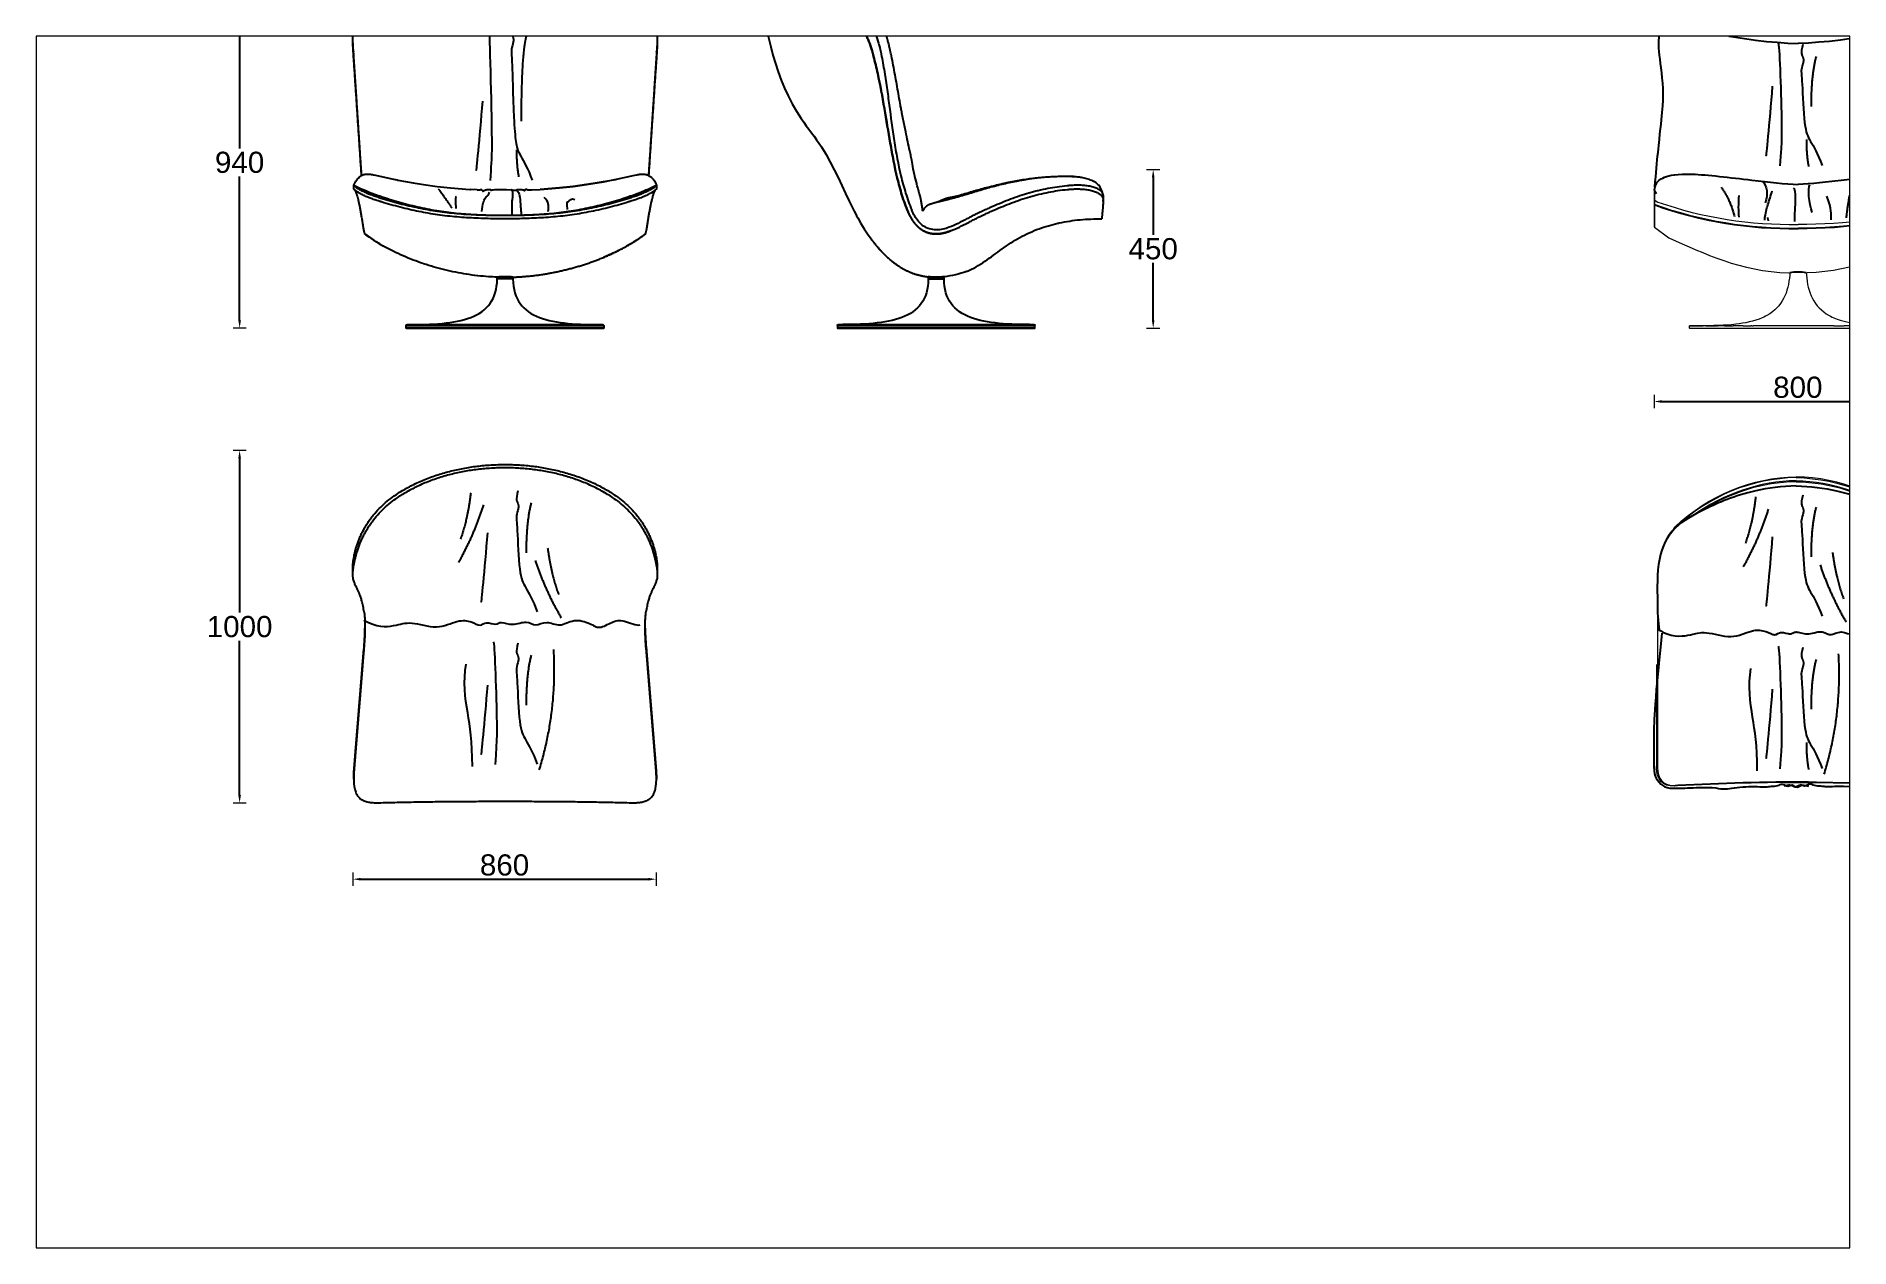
# Paper-space layout 'DATRIS_BERGERE' of a CAD drawing. Header units: millimetres. Extents: x 0 to 257, y 0 to 172.
# The model-space entities are those that its viewports show. They can reach past a viewport. Long polylines and large blocks are cut down to what shows.
import ezdxf

# ---------------------------------------------------------------- set-up
doc = ezdxf.new("R2010")
doc.units = ezdxf.units.MM
doc.layers.add('_ARREDO', color=7, linetype='Continuous')
doc.layers.add('Livello 1', color=7, linetype='Continuous')
doc.layers.add('_QUOTE', color=1, linetype='Continuous', lineweight=9)
doc.layers.add('Make2D$Visibile$Curve', color=7, linetype='Continuous', true_color=0x000000)
doc.styles.get("Standard").update_dxf_attribs({"font": 'arial.ttf'})
doc.dimstyles.new('1_1', dxfattribs={"dimscale": 15, "dimtxt": 4, "dimasz": 1.5, "dimexe": 1.25, "dimexo": 2, "dimtad": 1, "dimtih": 1, "dimtoh": 1, "dimdec": 0, "dimtxsty": 'Standard', "dimcen": 2.5, "dimclrd": 256, "dimclre": 256, "dimclrt": 256, "dimadec": 0, "dimazin": 0, "dimtfac": 1, "dimtdec": 0, "dimtmove": 0, "dimatfit": 3, "dimfxl": 1.25, "dimfxlon": 1, "dimlwe": 0, "dimarcsym": 0})

psp = doc.layouts.new('DATRIS_BERGERE')

msp = doc.modelspace()

# ---------------------------------------------------------------- blocks, each defined once
blk = doc.blocks.new('*D5')
at = {"layer": '_QUOTE', "lineweight": 0, "transparency": 16777216}
for p, q in [((9799.1, 1404.2), (9761.6, 1404.2)), ((9799.1, 404.5), (9761.6, 404.5))]:
    blk.add_line(p, q, dxfattribs=at)
at = {"layer": '_QUOTE', "lineweight": -2, "transparency": 16777216}
for p, q in [((9780.3, 1381.7), (9780.3, 944.4)), ((9780.3, 427), (9780.3, 864.3))]:
    blk.add_line(p, q, dxfattribs=at)
at = {"layer": '_QUOTE', "transparency": 16777216}
for points in [[(9776.6, 1381.7), (9784.1, 1381.7), (9780.3, 1404.2)], [(9776.6, 427), (9784.1, 427), (9780.3, 404.5)]]:
    blk.add_solid(points, dxfattribs=at)
at = {"layer": 'Defpoints', "color": 0, "transparency": 16777216}
for p in [(10532.7, 1404.2), (9780.3, 404.5), (10532.7, 404.5)]:
    blk.add_point(p, dxfattribs=at)
at = {"layer": '_QUOTE', "transparency": 16777216, "insert": (9780.3, 904.4), "char_height": 60, "attachment_point": 5}
blk.add_mtext('1000', dxfattribs=at)
blk = doc.blocks.new('*D6')
at = {"layer": '_QUOTE', "lineweight": 0, "transparency": 16777216}
for p, q in [((9799.1, 2690.5), (9761.6, 2690.5)), ((9799.1, 1750.7), (9761.6, 1750.7))]:
    blk.add_line(p, q, dxfattribs=at)
at = {"layer": '_QUOTE', "lineweight": -2, "transparency": 16777216}
for p, q in [((9780.3, 2668), (9780.3, 2260.6)), ((9780.3, 1773.2), (9780.3, 2180.6))]:
    blk.add_line(p, q, dxfattribs=at)
at = {"layer": '_QUOTE', "transparency": 16777216}
for points in [[(9776.6, 2668), (9784.1, 2668), (9780.3, 2690.5)], [(9776.6, 1773.2), (9784.1, 1773.2), (9780.3, 1750.7)]]:
    blk.add_solid(points, dxfattribs=at)
at = {"layer": 'Defpoints', "color": 0, "transparency": 16777216}
for p in [(9780.3, 2690.5), (10913.3, 2690.5), (10903.6, 1750.7)]:
    blk.add_point(p, dxfattribs=at)
at = {"layer": '_QUOTE', "transparency": 16777216, "insert": (9780.3, 2220.6), "char_height": 60, "attachment_point": 5}
blk.add_mtext('940', dxfattribs=at)
blk = doc.blocks.new('*D7')
at = {"layer": '_QUOTE', "lineweight": 0, "transparency": 16777216}
for p, q in [((12351, 2200.6), (12388.5, 2200.6)), ((12351, 1750.7), (12388.5, 1750.7))]:
    blk.add_line(p, q, dxfattribs=at)
at = {"layer": '_QUOTE', "lineweight": -2, "transparency": 16777216}
for p, q in [((12369.7, 2178.1), (12369.7, 2015.6)), ((12369.7, 1773.2), (12369.7, 1935.6))]:
    blk.add_line(p, q, dxfattribs=at)
at = {"layer": '_QUOTE', "transparency": 16777216}
for points in [[(12366, 2178.1), (12373.5, 2178.1), (12369.7, 2200.6)], [(12366, 1773.2), (12373.5, 1773.2), (12369.7, 1750.7)]]:
    blk.add_solid(points, dxfattribs=at)
at = {"layer": 'Defpoints', "color": 0, "transparency": 16777216}
for p in [(12118.1, 2200.6), (12118.1, 1750.7), (12369.7, 1750.7)]:
    blk.add_point(p, dxfattribs=at)
at = {"layer": '_QUOTE', "transparency": 16777216, "insert": (12369.7, 1975.6), "char_height": 60, "attachment_point": 5}
blk.add_mtext('450', dxfattribs=at)
blk = doc.blocks.new('*D8')
at = {"layer": '_QUOTE', "lineweight": 0, "transparency": 16777216}
for p, q in [((10101.2, 207.3), (10101.2, 169.8)), ((10961.1, 207.3), (10961.1, 169.8))]:
    blk.add_line(p, q, dxfattribs=at)
at = {"layer": '_QUOTE', "lineweight": -2, "transparency": 16777216}
blk.add_line((10123.7, 188.6), (10938.6, 188.6), dxfattribs=at)
at = {"layer": '_QUOTE', "transparency": 16777216}
for points in [[(10123.7, 192.3), (10123.7, 184.8), (10101.2, 188.6)], [(10938.6, 192.3), (10938.6, 184.8), (10961.1, 188.6)]]:
    blk.add_solid(points, dxfattribs=at)
at = {"layer": 'Defpoints', "color": 0, "transparency": 16777216}
for p in [(10101.2, 1050.8), (10961.1, 1050.7), (10961.1, 188.6)]:
    blk.add_point(p, dxfattribs=at)
at = {"layer": '_QUOTE', "transparency": 16777216, "insert": (10531.2, 228.6), "char_height": 60, "attachment_point": 5}
blk.add_mtext('860', dxfattribs=at)
blk = doc.blocks.new('*D15')
at = {"layer": '_QUOTE', "lineweight": 0, "transparency": 16777216}
for p, q in [((13789.2, 1561.7), (13789.2, 1524.2)), ((14604.5, 1561.7), (14604.5, 1524.2))]:
    blk.add_line(p, q, dxfattribs=at)
at = {"layer": '_QUOTE', "lineweight": -2, "transparency": 16777216}
blk.add_line((13811.7, 1542.9), (14582, 1542.9), dxfattribs=at)
at = {"layer": '_QUOTE', "transparency": 16777216}
for points in [[(13811.7, 1546.7), (13811.7, 1539.2), (13789.2, 1542.9)], [(14582, 1546.7), (14582, 1539.2), (14604.5, 1542.9)]]:
    blk.add_solid(points, dxfattribs=at)
at = {"layer": 'Defpoints', "color": 0, "transparency": 16777216}
for p in [(13789.2, 1662.2), (14604.5, 1662.2), (14604.5, 1542.9)]:
    blk.add_point(p, dxfattribs=at)
at = {"layer": '_QUOTE', "transparency": 16777216, "insert": (14196.8, 1582.9), "char_height": 60, "attachment_point": 5}
blk.add_mtext('800', dxfattribs=at)

# ---------------------------------------------------------------- dimensions: what is measured, and where the dimension line sits
at = {"layer": '_QUOTE'}
for base, p1, p2, picture, middle in [((9780.34136, 2690.46698), (10903.58108, 1750.65822), (10913.30561, 2690.46698), '*D6', (9780.34136, 2220.5626)), ((12369.73917, 1750.65822), (12118.06969, 2200.55799), (12118.06969, 1750.65822), '*D7', (12369.73917, 1975.60811)), ((9780.34136, 404.48514), (10532.68049, 1404.21655), (10532.67225, 404.48514), '*D5', (9780.34136, 904.35084))]:
    dim = msp.add_linear_dim(base=base, p1=p1, p2=p2, angle=90, dimstyle='1_1', dxfattribs=at)
    dim.commit()
    dim.dimension.update_dxf_attribs({"geometry": picture, "text_midpoint": middle})
dim = msp.add_aligned_dim(p1=(13789.19399, 1662.20642), p2=(14604.46647, 1662.20642), distance=-119.29252, text='800', dimstyle='1_1', dxfattribs=at)
dim.commit()
dim.dimension.update_dxf_attribs({"geometry": '*D15', "text_midpoint": (14196.83023, 1582.92327)})
dim = msp.add_linear_dim(base=(10961.13915, 188.57394), p1=(10101.20873, 1050.79785), p2=(10961.13915, 1050.74886), dimstyle='1_1', dxfattribs=at)
dim.commit()
dim.dimension.update_dxf_attribs({"geometry": '*D8', "text_midpoint": (10531.17394, 228.58332)})

# ---------------------------------------------------------------- linework, layer by layer
msp.add_arc((14197.40407, 1798.64727), 111.31536, 78.00514392, 101.9945661)
at = {"color": 0}
for points, knots in [([(10491.04849, 2169.11568), (10496.72204, 2246.07258), (10494.78951, 2347.95722), (10489.95806, 2615.49255), (10486.09294, 2616.45848)], [0, 0, 0, 0, 1, 4, 4, 4, 4]), ([(13791.46979, 2151.7333), (13804.67418, 2306.14155), (13822.69703, 2400.67435), (13804.07727, 2523.59457), (13799.63188, 2586.69498), (13823.63703, 2604.46975), (13864.53471, 2601.80354), (14058.18395, 2567.31046), (14158.26178, 2559.01854), (14197.40523, 2557.68869)], [0, 0, 0, 0, 1, 2, 3, 4, 5, 6, 6.6378295716, 6.6378295716, 6.6378295716, 6.6378295716]), ([(14603.34066, 2151.7333), (14590.13627, 2306.14155), (14572.11342, 2400.67435), (14590.73318, 2523.59457), (14595.17857, 2586.69498), (14571.17343, 2604.46975), (14530.27574, 2601.80354), (14336.6265, 2567.31046), (14236.54867, 2559.01854), (14197.40523, 2557.68869)], [0, 0, 0, 0, 1, 2, 3, 4, 5, 6, 6.6378295716, 6.6378295716, 6.6378295716, 6.6378295716]), ([(14146.94908, 2211.08819), (14152.62263, 2288.04509), (14150.6901, 2389.92973), (14145.85865, 2557.85118), (14141.99353, 2558.81711)], [0, 0, 0, 0, 1, 4, 4, 4, 4]), ([(13795.80436, 2131.3912), (13788.58696, 2137.54517), (13792.37345, 2160.93722), (13811.30057, 2178.99253), (13876.27955, 2193.98761), (14053.72665, 2171.49293), (14160.85998, 2159.88203), (14197.40523, 2157.8595)], [0, 0, 0, 0, 1, 2, 3, 4, 4.7709984292, 4.7709984292, 4.7709984292, 4.7709984292]), ([(14599.00609, 2131.3912), (14606.2235, 2137.54517), (14602.437, 2160.93722), (14583.50988, 2178.99253), (14518.53091, 2193.98761), (14341.0838, 2171.49293), (14233.95047, 2159.88203), (14197.40523, 2157.8595)], [0, 0, 0, 0, 1, 2, 3, 4, 4.7709984292, 4.7709984292, 4.7709984292, 4.7709984292]), ([(10466.90645, 2081.30106), (10469.23, 2102.68085), (10477.41642, 2128.41503), (10484.23364, 2122.71129), (10488.45122, 2135.96159)], [0.2593040698, 0.2593040698, 0.2593040698, 0.2593040698, 1, 2, 2, 2, 2]), ([(10552.74831, 2072.49607), (10552.32181, 2111.75074), (10555.66802, 2119.64141), (10555.32385, 2146.82079), (10548.87884, 2142.3509)], [0.2772696256, 0.2772696256, 0.2772696256, 0.2772696256, 1, 3, 3, 3, 3]), ([(10565.94208, 2140.702), (10573.90581, 2135.06937), (10575.80192, 2117.25267), (10576.79826, 2089.19067), (10578.41967, 2077.23487), (10578.65562, 2072.62049)], [0, 0, 0, 0, 4, 5, 5.6273367209, 5.6273367209, 5.6273367209, 5.6273367209]), ([(10655.30649, 2081.45709), (10655.30241, 2082.77199), (10655.39588, 2095.08023), (10657.75886, 2110.60238), (10643.29842, 2120.90442)], [0.8794763037, 0.8794763037, 0.8794763037, 0.8794763037, 1, 2, 2, 2, 2]), ([(10709.24282, 2087.22555), (10707.47731, 2111.01921), (10710.74053, 2103.18167), (10721.02325, 2122.71129), (10730.061, 2115.42069)], [0.2933778547, 0.2933778547, 0.2933778547, 0.2933778547, 1, 2, 2, 2, 2]), ([(14102.81471, 2057.31318), (14105.13825, 2078.69296), (14113.32468, 2104.42714), (14120.1419, 2126.96768), (14124.35948, 2140.21798)], [0.2593040698, 0.2593040698, 0.2593040698, 0.2593040698, 1, 2, 2, 2, 2]), ([(14188.65657, 2053.5625), (14188.23007, 2080.66539), (14191.57628, 2116.80034), (14191.23211, 2143.97973), (14184.78528, 2147.77049)], [0.2772696256, 0.2772696256, 0.2772696256, 0.2772696256, 1, 3, 3, 3, 3]), ([(14291.21475, 2057.46921), (14291.21067, 2058.78411), (14291.30414, 2071.09234), (14293.66712, 2086.6145), (14279.20668, 2125.16082)], [0.8794763037, 0.8794763037, 0.8794763037, 0.8794763037, 1, 2, 2, 2, 2]), ([(14345.15108, 2063.23767), (14343.38557, 2087.03133), (14346.64879, 2107.43807), (14356.93151, 2126.96768), (14365.96926, 2091.43281)], [0.2933778547, 0.2933778547, 0.2933778547, 0.2933778547, 1, 2, 2, 2, 2]), ([(10505.19664, 513.69891), (10510.87019, 590.65581), (10508.93765, 692.54044), (10504.1062, 860.46189), (10500.24108, 861.42782)], [0, 0, 0, 0, 1, 4, 4, 4, 4]), ([(14146.94908, 501.65033), (14152.62263, 578.60723), (14150.6901, 680.49187), (14145.85865, 848.41332), (14141.99353, 849.37925)], [0, 0, 0, 0, 1, 4, 4, 4, 4])]:
    msp.add_open_spline(points, degree=3, knots=knots, dxfattribs=at)
for points, degree in [([(10554.95808, 2612.84213), (10547.9352, 2586.44367), (10556.63172, 2577.9375), (10557.59804, 2562.68506), (10548.90147, 2541.27296), (10552.76659, 2520.83302), (10558.5643, 2271.50251), (10574.02486, 2243.49104), (10597.21571, 2203.88858), (10609.77746, 2170.08161)], 3), ([(14210.85867, 2555.20076), (14203.83579, 2528.80229), (14212.53231, 2520.29612), (14213.49863, 2505.04368), (14204.80206, 2483.63159), (14208.66718, 2463.19164), (14214.46489, 2313.47503), (14229.92545, 2285.46355), (14253.1163, 2245.8611), (14265.67805, 2212.05412)], 3), ([(14227.99291, 2209.15637), (14221.22888, 2246.827), (14222.1952, 2285.46355)], 2), ([(10572.09232, 2179.64635), (10565.32829, 2217.31698), (10566.29461, 2255.95354)], 2), ([(14096.04113, 2167.92316), (14110.50157, 2154.67286), (14112.30915, 2129.97913), (14104.47641, 2106.48995)], 3), ([(14334.63833, 2063.72763), (14343.0736, 2139.6157), (14356.93151, 2173.63833)], 2), ([(10343.24436, 2146.20047), (10369.1785, 2111.63494), (10381.33137, 2091.53779)], 2), ([(10393.85589, 2122.71129), (10391.73589, 2127.34175), (10391.89937, 2106.46706), (10393.27506, 2089.70834)], 3), ([(13979.15262, 2150.45687), (14005.08676, 2115.89134), (14017.23963, 2067.5499)], 2), ([(14029.76415, 2126.96768), (14027.64414, 2103.35386), (14027.80763, 2082.47918), (14029.18332, 2065.72046)], 3), ([(14197.40523, 2156.92554), (14197.4053, 2156.92554), (14197.40538, 2156.92554), (14197.40546, 2156.92554)], 3), ([(14237.87668, 2078.39917), (14227.2584, 2104.55558), (14225.36224, 2148.14959), (14231.05063, 2157.4284)], 3), ([(14110.50157, 2064.26109), (14111.81344, 2059.31828), (14112.90559, 2054.66267)], 2), ([(10569.10543, 1289.71063), (10562.08255, 1263.31217), (10570.77907, 1254.806), (10571.74539, 1239.55356), (10563.04882, 1218.14146), (10566.91394, 1197.70152), (10572.71166, 1047.9849), (10588.17221, 1019.97343), (10611.36306, 980.37097), (10623.92481, 946.56399)], 3), ([(14210.85867, 1277.66206), (14203.83579, 1251.26359), (14212.53231, 1242.75742), (14213.49863, 1227.50498), (14204.80206, 1206.09288), (14208.66718, 1185.65294), (14214.46489, 1035.93633), (14229.92545, 1007.92485), (14253.1163, 968.3224), (14265.67805, 934.51542)], 3), ([(10569.10622, 857.81147), (10562.08334, 831.41301), (10570.77986, 822.90684), (10571.74618, 807.6544), (10563.04961, 786.2423), (10566.91473, 765.80236), (10572.71245, 616.08574), (10588.173, 588.07427), (10611.36385, 548.47181), (10623.9256, 514.66483)], 3), ([(14210.85867, 845.7629), (14203.83579, 819.36443), (14212.53231, 810.85826), (14213.49863, 795.60582), (14204.80206, 774.19372), (14208.66718, 753.75378), (14214.46489, 604.03717), (14229.92545, 576.02569), (14253.1163, 536.42324), (14265.67805, 502.61626)], 3), ([(14227.99291, 499.71851), (14221.22888, 537.38914), (14222.1952, 576.02569)], 2)]:
    msp.add_open_spline(points, degree=degree, dxfattribs=at)
for points, degree in [([(10579.30042, 2337.65456), (10579.30042, 2527.64074), (10593.52176, 2578.41169)], 2), ([(14235.20101, 2379.62708), (14235.20101, 2469.99937), (14249.42235, 2520.77032)], 2), ([(14124.47775, 2436.49054), (14116.35129, 2330.88698), (14105.17738, 2230.36049), (14107.20902, 2241.53011)], 3), ([(10468.57716, 2394.51802), (10460.4507, 2288.91447), (10449.27679, 2188.38798), (10451.30843, 2199.5576)], 3), ([(10471.16331, 1249.5333), (10444.53176, 1165.03956), (10400.53177, 1086.33307)], 2), ([(10435.2686, 1284.25675), (10427.16335, 1211.3375), (10406.32125, 1152.30762)], 2), ([(10593.44777, 1114.13695), (10593.44777, 1204.50924), (10607.66911, 1255.28019)], 2), ([(14112.91655, 1237.48473), (14086.285, 1152.99099), (14042.28501, 1074.28449)], 2), ([(14077.02184, 1272.20818), (14068.91659, 1199.28892), (14048.07449, 1140.25905)], 2), ([(14235.20101, 1102.08838), (14235.20101, 1192.46066), (14249.42235, 1243.23162)], 2), ([(10482.72451, 1171.00041), (10474.59806, 1065.39685), (10463.42414, 964.87036), (10465.45578, 976.03998)], 3), ([(14124.47775, 1158.95184), (14116.35129, 1053.34828), (14105.17738, 952.82179), (14107.20902, 963.99141)], 3), ([(10618.09455, 1091.78471), (10646.23574, 1007.7817), (10691.6389, 929.87621)], 2), ([(10653.36134, 1127.14573), (10662.77182, 1054.3834), (10684.66824, 995.73645)], 2), ([(14259.84779, 1079.73613), (14287.98898, 995.73313), (14333.39214, 917.82764)], 2), ([(14295.11458, 1115.09715), (14304.52506, 1042.33483), (14326.42148, 983.68787)], 2), ([(10132.6727, 923.41144), (10167.49294, 902.07822), (10224.18905, 905.46795), (10261.89109, 922.0948), (10341.73073, 894.38337), (10399.39266, 925.42017), (10439.31248, 919.87788), (10463.70792, 903.25103), (10478.12341, 920.98634), (10509.17214, 906.5764), (10519.15209, 922.0948), (10552.41861, 905.46795), (10596.77394, 924.31172), (10617.84273, 902.14257), (10650.00036, 924.31172), (10687.7024, 901.03411), (10726.51333, 928.74555), (10776.41309, 914.3356), (10798.59078, 895.49183), (10836.29281, 919.87788), (10867.34155, 925.42017), (10903.93472, 906.5764), (10915.92615, 909.90178)], 3), ([(13801.72567, 896.14499), (13836.5459, 874.81177), (13893.24202, 878.20149), (13930.94405, 894.82834), (14010.78369, 867.11691), (14068.44562, 898.15371), (14108.36544, 892.61142), (14132.76088, 875.98457), (14147.17637, 893.71988), (14178.22511, 879.30994), (14188.20506, 894.82834), (14221.47158, 878.20149), (14265.82691, 897.04526), (14286.8957, 874.87611), (14319.05333, 897.04526), (14356.75536, 873.76765), (14395.56629, 901.47909), (14445.46606, 887.06914), (14467.64374, 868.22537), (14505.34578, 892.61142), (14536.39451, 898.15371), (14572.98768, 879.30994), (14584.97912, 882.63532)], 3), ([(10593.44856, 682.23779), (10593.44856, 772.61008), (10607.6699, 823.38103)], 2), ([(10629.63083, 498.21315), (10680.62494, 663.10879), (10670.64499, 839.35347)], 2), ([(14271.38328, 486.16457), (14322.37739, 651.06022), (14312.39744, 827.30489)], 2), ([(10439.99718, 507.92479), (10439.99718, 583.29988), (10426.69059, 654.24113), (10413.38399, 749.56845), (10422.25504, 798.34056)], 3), ([(14081.74963, 495.87622), (14081.74963, 571.25131), (14068.44303, 642.19255), (14055.13644, 737.51987), (14064.00749, 786.29198)], 3), ([(14235.20101, 670.18922), (14235.20101, 760.5615), (14249.42235, 811.33246)], 2), ([(10482.7253, 739.10125), (10474.59885, 633.49769), (10463.42493, 532.9712), (10465.45657, 544.14082)], 3), ([(14124.47775, 727.05267), (14116.35129, 621.44912), (14105.17738, 520.92263), (14107.20902, 532.09225)], 3)]:
    msp.add_open_spline(points, degree=degree)
for points, knots in [([(14192.08419, 1303.56342), (14151.82173, 1302.73663), (14039.76356, 1286.94991), (13928.15735, 1235.72106), (13842.00387, 1190.21532), (13796.08155, 1103.97501), (13799.50193, 963.40902), (13799.18927, 922.69038), (13804.76635, 892.03615)], [5.4482620612, 5.4482620612, 5.4482620612, 5.4482620612, 6, 7, 8, 9, 10, 11, 11, 11, 11]), ([(14192.08419, 1303.56342), (14232.34665, 1302.73663), (14344.40483, 1286.94991), (14456.01103, 1235.72106), (14542.16451, 1190.21532), (14588.08684, 1103.97501), (14584.66645, 963.40902), (14584.97912, 922.69038), (14579.40203, 892.03615)], [5.4482620612, 5.4482620612, 5.4482620612, 5.4482620612, 6, 7, 8, 9, 10, 11, 11, 11, 11]), ([(13811.18633, 885.82665), (13788.09417, 663.99862), (13789.20565, 589.55817), (13788.09417, 495.1188), (13792.54006, 476.23092), (13813.65817, 450.67674), (13838.11072, 445.12148), (13887.01579, 447.34358), (13964.81933, 450.67674), (13979.26855, 440.67728), (14038.17695, 452.89884), (14112.64605, 449.56568), (14119.31491, 452.89884), (14142.65598, 451.78778), (14151.51262, 462.71074), (14170.08337, 448.16148), (14179.28461, 460.42507), (14194.96075, 444.41427), (14207.43696, 459.28404), (14221.47796, 453.51737), (14227.08419, 452.8086)], [0, 0, 0, 0, 1, 2, 3, 4, 5, 6, 7, 8, 9, 10, 11, 12, 13, 14, 15, 16, 17, 17.8161604571, 17.8161604571, 17.8161604571, 17.8161604571]), ([(14572.98206, 885.82665), (14596.07421, 663.99862), (14594.96273, 589.55817), (14596.07421, 495.1188), (14591.62832, 476.23092), (14570.51021, 450.67674), (14546.05766, 445.12148), (14497.15259, 447.34358), (14419.34905, 450.67674), (14404.89983, 440.67728), (14345.99143, 452.89884), (14271.52233, 449.56568), (14264.85348, 452.89884), (14241.51241, 451.78778), (14232.65576, 462.71074), (14214.08501, 448.16148), (14204.88378, 460.42507), (14189.20763, 444.41427), (14176.73143, 459.28404), (14162.69042, 453.51737), (14157.08419, 452.8086)], [0, 0, 0, 0, 1, 2, 3, 4, 5, 6, 7, 8, 9, 10, 11, 12, 13, 14, 15, 16, 17, 17.8161604571, 17.8161604571, 17.8161604571, 17.8161604571])]:
    msp.add_open_spline(points, degree=3, knots=knots)
at = {"layer": '_ARREDO'}
for p, q in [((10101.20656, 2571.8236), (10101.20903, 2580.18199)), ((10964.13845, 2579.92025), (10964.13594, 2571.56272)), ((10103.75025, 2145.38993), (10103.75047, 2155.98398)), ((10103.75025, 2145.38993), (10103.89559, 2145.39849)), ((10103.79486, 2155.98587), (10103.75047, 2155.98398)), ((10961.37996, 2145.3625), (10961.45213, 2145.39881)), ((10961.45228, 2145.39853), (10961.59762, 2145.38995)), ((10961.59742, 2155.98401), (10961.55299, 2155.98585)), ((10961.59742, 2155.98401), (10961.59762, 2145.38995)), ((12227.95871, 2109.75425), (12225.66163, 2081.4937)), ((12227.97265, 2109.9251), (12227.95871, 2109.75425)), ((12227.98122, 2110.03043), (12227.97265, 2109.9251)), ((12227.98122, 2110.03043), (12228.84927, 2120.70674)), ((12228.84927, 2120.70674), (12228.85064, 2120.7236)), ((12225.25368, 2076.47489), (12223.97796, 2060.78016)), ((12225.2537, 2076.47515), (12225.25372, 2076.47535)), ((12225.66157, 2081.49295), (12225.25372, 2076.47535)), ((10510.17457, 1895.47065), (10510.18929, 1895.46853)), ((10510.17457, 1894.95822), (10510.17457, 1895.47065)), ((10510.17457, 1890.95822), (10510.17457, 1894.35822)), ((10532.67397, 1890.65822), (10510.47441, 1890.65822)), ((10510.47457, 1894.65822), (10554.87338, 1894.65822)), ((10532.67396, 1890.65822), (10532.67396, 1894.65822)), ((10532.67397, 1890.45844), (10532.67397, 1890.65822)), ((10554.97305, 1890.65822), (10532.67397, 1890.65822)), ((10555.17338, 1895.47059), (10555.17338, 1894.95822)), ((10555.17338, 1894.35822), (10555.17338, 1890.95822)), ((11732.094, 1896.2793), (11732.094, 1894.95822)), ((11732.094, 1894.35822), (11732.094, 1890.95822)), ((11732.29433, 1890.65822), (11734.65263, 1890.65822)), ((11754.59341, 1894.65822), (11732.394, 1894.65822)), ((11734.65263, 1890.65822), (11740.55859, 1890.65822)), ((11740.55859, 1890.65822), (11768.62341, 1890.65822)), ((11754.59341, 1894.65822), (11776.79281, 1894.65822)), ((11768.62341, 1890.65822), (11771.8976, 1890.65822)), ((11771.8976, 1890.65822), (11776.89248, 1890.65822)), ((11776.86603, 1894.64915), (11776.79281, 1894.65822)), ((11776.94126, 1890.65218), (11776.89248, 1890.65822)), ((11777.09248, 1890.45844), (11776.94126, 1890.65218)), ((11777.09281, 1894.95822), (11777.09281, 1896.39708)), ((11777.09281, 1890.95822), (11777.09281, 1894.35822)), ((10252.67401, 1750.85822), (10252.67401, 1758.65859)), ((10532.67397, 1750.65822), (10252.87352, 1750.65822)), ((10256.86843, 1760.65859), (10254.66634, 1760.65859)), ((10812.47442, 1750.65822), (10532.67397, 1750.65822)), ((10808.47969, 1760.65859), (10810.68177, 1760.65859)), ((10812.67393, 1758.65859), (10812.67394, 1750.85822)), ((11474.59446, 1758.77027), (11474.58774, 1758.65893)), ((11474.59345, 1758.65859), (11474.59344, 1750.85822)), ((11474.64726, 1759.1417), (11474.599, 1758.84542)), ((11474.76859, 1750.65971), (11474.79296, 1750.65822)), ((11474.79296, 1750.65822), (12034.39337, 1750.65822)), ((11475.8465, 1760.51584), (11475.60971, 1760.40306)), ((11476.09179, 1760.59566), (11475.8548, 1760.51913)), ((11476.33898, 1760.64263), (11476.10546, 1760.59911)), ((11476.58629, 1760.65859), (11476.35213, 1760.64428)), ((11478.7883, 1760.65859), (11476.58629, 1760.65859)), ((12032.59485, 1760.65859), (12030.40028, 1760.65859)), ((12034.5788, 1758.8995), (12034.45316, 1759.39423)), ((12034.59337, 1758.65859), (12034.57888, 1758.89892)), ((12034.59337, 1750.85822), (12034.59337, 1758.65859)), ((10101.20873, 1050.79785), (10101.20581, 1073.55503)), ((10964.13629, 1073.58984), (10964.13913, 1050.8189)), ((10135.63755, 900.15102), (10135.57052, 895.87812)), ((10929.70986, 900.11151), (10929.71067, 900.06195)), ((10929.7794, 895.74566), (10929.7106, 900.06195)), ((10132.33562, 838.8884), (10132.25016, 838.90974)), ((10933.09772, 838.90974), (10933.013, 838.88859)), ((10103.77409, 478.35997), (10103.77781, 472.3737)), ((10103.77719, 478.57606), (10103.77422, 478.36955)), ((10961.57006, 472.37386), (10961.57382, 478.35644)), ((10961.57368, 478.36618), (10961.57072, 478.57275))]:
    msp.add_line(p, q, dxfattribs=at)
for points in [[(10122.17907, 2180.89431), (10122.41828, 2181.1305), (10122.66236, 2181.36266), (10122.91134, 2181.59079), (10123.16525, 2181.81485), (10123.42411, 2182.03482), (10123.68795, 2182.25069), (10123.9568, 2182.46244), (10124.23068, 2182.67005), (10124.50963, 2182.87349), (10124.79366, 2183.07275), (10125.19972, 2183.34452), (10125.61202, 2183.60567), (10126.03039, 2183.85636), (10126.45465, 2184.0968), (10126.88461, 2184.32716), (10127.32009, 2184.54763), (10127.76091, 2184.75839), (10128.20688, 2184.95964), (10128.65783, 2185.15155), (10129.11358, 2185.33431), (10129.57394, 2185.5081), (10130.03872, 2185.67312), (10130.50776, 2185.82955), (10130.98085, 2185.97756), (10131.45784, 2186.11736), (10131.93852, 2186.24912), (10132.83297, 2186.47137), (10133.73682, 2186.66779), (10134.64873, 2186.83952), (10135.56736, 2186.98775), (10136.49136, 2187.11362), (10137.4194, 2187.2183), (10138.35014, 2187.30296), (10139.28222, 2187.36876), (10140.45488, 2187.4265), (10141.63446, 2187.45852), (10142.8189, 2187.46642), (10144.00612, 2187.45177), (10146.38068, 2187.36125), (10148.74162, 2187.1997), (10151.30919, 2186.95419), (10153.87189, 2186.64642), (10156.72019, 2186.24117), (10159.57474, 2185.77831), (10165.21043, 2184.73105), (10219.80573, 2172.30567), (10222.10531, 2171.79739), (10222.11034, 2171.79626), (10222.11191, 2171.79591)], [(10221.90085, 2171.84151), (10221.90085, 2171.84151), (10226.23887, 2170.98763), (10226.36031, 2170.96346), (10226.51483, 2170.93282), (10228.93413, 2170.45465), (10272.63301, 2162.46742), (10301.58224, 2157.90892), (10340.02404, 2152.73967), (10378.45634, 2148.53977), (10433.1395, 2144.1899)], [(10222.11265, 2171.79574), (10221.90308, 2171.84105)], [(10632.20828, 2144.18989), (10686.89199, 2148.53982), (10725.32382, 2152.73967), (10763.76498, 2157.90883), (10812.12815, 2165.85706), (10838.83288, 2170.9328), (10838.98719, 2170.9634), (10839.10884, 2170.98761), (10839.21534, 2171.00874), (10843.44697, 2171.84151), (10843.44697, 2171.84151)], [(10845.30057, 2171.76197), (10782.62126, 2160.69672), (10763.53393, 2157.80561), (10725.26193, 2152.70983), (10686.87885, 2148.5335), (10632.20828, 2144.18989)], [(10843.23562, 2171.79584), (10843.24223, 2171.79732), (10845.54205, 2172.30566), (10848.14461, 2172.88086), (10900.13696, 2184.73098), (10905.77284, 2185.77828), (10908.62777, 2186.24122), (10911.47611, 2186.64648), (10914.04374, 2186.95478), (10916.6163, 2187.20057), (10918.97501, 2187.36173), (10921.34709, 2187.45195), (10922.53305, 2187.46649), (10923.71625, 2187.45853), (10924.89464, 2187.42649), (10926.06619, 2187.36877), (10927.00227, 2187.30264), (10927.93697, 2187.21749), (10928.86894, 2187.11213), (10929.79684, 2186.98538), (10930.71931, 2186.83606), (10931.635, 2186.66299), (10932.54256, 2186.46498), (10933.44063, 2186.24086), (10933.91943, 2186.10905), (10934.39453, 2185.96926), (10934.86574, 2185.8213), (10935.3329, 2185.66498), (10935.79582, 2185.50012), (10936.25432, 2185.32654), (10936.70822, 2185.14406), (10937.15736, 2184.95249), (10937.60154, 2184.75165), (10938.04058, 2184.54136), (10938.47432, 2184.32142), (10938.90256, 2184.09167), (10939.32514, 2183.85191), (10939.74187, 2183.60196), (10940.15258, 2183.34165), (10940.55708, 2183.07077)], [(10433.1395, 2144.18991), (10434.85914, 2144.08376)], [(10453.79658, 2143.03739), (10434.85914, 2144.08376)], [(10453.797, 2143.03756), (10456.29432, 2142.88643), (10456.71057, 2142.87008), (10457.12708, 2142.86275), (10457.54404, 2142.86698), (10457.96048, 2142.87848), (10458.79224, 2142.9217), (10459.62189, 2142.99223), (10460.44882, 2143.0897), (10461.27193, 2143.21175), (10461.34038, 2143.2229), (10461.75013, 2143.29224)], [(10461.75013, 2143.29224), (10462.09146, 2143.35271), (10462.90993, 2143.50059), (10463.04656, 2143.52447)], [(10462.36168, 2143.40168), (10463.24208, 2143.55754), (10464.0151, 2143.66285), (10464.70267, 2143.68805)], [(10464.59669, 2143.69059), (10464.69221, 2143.68843), (10464.78751, 2143.68386), (10464.88268, 2143.67673), (10464.97779, 2143.66684), (10465.06401, 2143.65533), (10465.14972, 2143.6413), (10465.23491, 2143.62465), (10465.31955, 2143.6053)], [(10465.31955, 2143.6053), (10465.38689, 2143.5878), (10465.43708, 2143.57347), (10465.48698, 2143.5581), (10465.53655, 2143.54171), (10465.58578, 2143.5243), (10465.63462, 2143.50587), (10465.68307, 2143.48644), (10465.7311, 2143.46601), (10465.77867, 2143.44459), (10465.82572, 2143.42222), (10465.8723, 2143.39889), (10465.91841, 2143.37463), (10465.96404, 2143.34947), (10466.00918, 2143.32342), (10466.05382, 2143.29652), (10466.09795, 2143.26879), (10466.14155, 2143.24026), (10466.22688, 2143.18111), (10466.3102, 2143.11911), (10466.39154, 2143.05446), (10466.47097, 2142.98737), (10466.54851, 2142.91805), (10466.62424, 2142.84669), (10466.69818, 2142.7735), (10466.7704, 2142.6987), (10466.84074, 2142.62272), (10466.90966, 2142.54531), (10467.04345, 2142.38665), (10467.1722, 2142.2237), (10467.29632, 2142.05743), (10467.41604, 2141.88881), (10467.53225, 2141.71759), (10468.41095, 2140.31458), (10468.52474, 2140.14366), (10468.6426, 2139.97444), (10468.76529, 2139.80798), (10468.82845, 2139.72676), (10468.89313, 2139.64696), (10468.96029, 2139.56784), (10469.02934, 2139.49076), (10469.1004, 2139.41623), (10469.13671, 2139.38008), (10469.17356, 2139.34476), (10469.21189, 2139.30949), (10469.2509, 2139.27518), (10469.29061, 2139.24195), (10469.33105, 2139.20992), (10469.37225, 2139.17921), (10469.41423, 2139.14994), (10469.43553, 2139.13588), (10469.45703, 2139.12222), (10469.47875, 2139.10898), (10469.50067, 2139.09617), (10469.52324, 2139.0836), (10469.54603, 2139.07154), (10469.56905, 2139.06003), (10469.59229, 2139.04908), (10469.61594, 2139.03864), (10469.6398, 2139.02883), (10469.66388, 2139.01966), (10469.68817, 2139.01116), (10469.71265, 2139.00338), (10469.73743, 2138.99634), (10469.7625, 2138.99005), (10469.78785, 2138.98451), (10469.8132, 2138.9798), (10469.83872, 2138.97587), (10469.8644, 2138.97273), (10469.89021, 2138.97039), (10469.91555, 2138.96887), (10469.94095, 2138.96811), (10469.9664, 2138.9681), (10469.99189, 2138.9688), (10470.01743, 2138.97021), (10470.04298, 2138.9723), (10470.06855, 2138.97507), (10470.09413, 2138.97848), (10470.11971, 2138.98253), (10470.14528, 2138.9872), (10470.17082, 2138.99246), (10470.19633, 2138.9983), (10470.2218, 2139.00471), (10470.24722, 2139.01166), (10470.27258, 2139.01914), (10470.29787, 2139.02713), (10470.34653, 2139.04389), (10470.39485, 2139.06225), (10470.44282, 2139.08208), (10470.49042, 2139.10325), (10470.53762, 2139.12563), (10470.58442, 2139.14908), (10470.63079, 2139.17349), (10470.67671, 2139.1987), (10470.76645, 2139.25071), (10470.85523, 2139.30531), (10471.02971, 2139.41987), (10471.71016, 2139.90155), (10472.05593, 2140.13526), (10472.40763, 2140.35896), (10472.76499, 2140.57349), (10473.12753, 2140.77943), (10473.49462, 2140.97715), (10473.86582, 2141.16704), (10474.24071, 2141.34948), (10474.61897, 2141.52487), (10475.00035, 2141.69349), (10475.77126, 2142.01143), (10476.55156, 2142.30531), (10477.33997, 2142.57663), (10478.13532, 2142.82679), (10478.93668, 2143.05673), (10479.74341, 2143.26704), (10480.55487, 2143.45835), (10481.37054, 2143.63092), (10482.18996, 2143.7846), (10483.01275, 2143.9192), (10483.83851, 2144.03405), (10484.66679, 2144.12821), (10485.4973, 2144.20008), (10486.32951, 2144.24758), (10486.74607, 2144.26115), (10487.16288, 2144.26729), (10487.57966, 2144.26536), (10487.99631, 2144.25445), (10488.41253, 2144.23358), (10488.87984, 2144.19645), (10489.24249, 2144.15604), (10489.44901, 2144.12772), (10489.75743, 2144.07718), (10489.85984, 2144.05798), (10490.06395, 2144.01555), (10490.26664, 2143.9672), (10490.36726, 2143.9406), (10490.46731, 2143.91227), (10490.56696, 2143.882), (10490.66613, 2143.8496), (10490.76453, 2143.81494), (10490.86188, 2143.77791), (10490.95819, 2143.73829), (10491.05322, 2143.69583), (10491.10019, 2143.67344), (10491.14676, 2143.65022), (10491.19291, 2143.62613), (10491.23861, 2143.60114), (10491.28368, 2143.57527), (10491.32828, 2143.54836), (10491.3723, 2143.52038), (10491.41564, 2143.49129), (10491.45819, 2143.46106), (10491.49983, 2143.42967), (10491.54047, 2143.39708), (10491.57999, 2143.36327), (10491.61224, 2143.33388), (10491.64358, 2143.30354), (10491.67382, 2143.27234), (10491.70278, 2143.2404), (10491.72369, 2143.21584), (10491.74366, 2143.19101), (10491.76266, 2143.16601), (10491.78067, 2143.14093), (10491.79764, 2143.11588), (10491.81354, 2143.09094), (10491.82834, 2143.06621), (10491.842, 2143.04179), (10491.85281, 2143.02117), (10491.86268, 2143.00121), (10491.87166, 2142.98192), (10491.87982, 2142.96334), (10491.88747, 2142.94488), (10491.8942, 2142.92769), (10491.90009, 2142.91172), (10491.90523, 2142.8969), (10491.91361, 2142.87049), (10491.92004, 2142.84799), (10491.9257, 2142.82639), (10491.93006, 2142.80803), (10491.93596, 2142.77958), (10491.94049, 2142.75444), (10491.94354, 2142.73473), (10491.94683, 2142.70818), (10491.94928, 2142.68456), (10491.95089, 2142.66543), (10491.95257, 2142.6388), (10491.95514, 2142.58443), (10491.96546, 2142.21047)], [(10491.87277, 2142.19464), (10493.64522, 2142.47456), (10495.29866, 2142.69819), (10498.61668, 2143.06231), (10504.02444, 2143.47841), (10511.94423, 2143.81696), (10523.62595, 2143.9229), (10536.97463, 2143.62995), (10550.30914, 2142.94926), (10556.96543, 2142.43545), (10563.60472, 2141.73806), (10565.90719, 2141.43217)], [(10491.93495, 2142.42189), (10491.92963, 2142.39332), (10491.92421, 2142.36729), (10491.91877, 2142.34363), (10491.91339, 2142.32219), (10491.90306, 2142.28529), (10491.89382, 2142.25529), (10491.88278, 2142.22157), (10491.87309, 2142.19403)], [(10491.93483, 2142.42191), (10491.93698, 2142.43382)], [(10565.46325, 2141.49449), (10565.48532, 2142.17246), (10565.48994, 2142.25538), (10565.49225, 2142.28688), (10565.49354, 2142.29873), (10565.49533, 2142.31246), (10565.49773, 2142.3282), (10565.50085, 2142.34611), (10565.50295, 2142.35732), (10565.50605, 2142.37199), (10565.50815, 2142.38087), (10565.5107, 2142.39089), (10565.51747, 2142.4148), (10565.52151, 2142.42783), (10565.52658, 2142.44293), (10565.53297, 2142.46034), (10565.54098, 2142.4803), (10565.54699, 2142.49425), (10565.5539, 2142.50931), (10565.56186, 2142.52554), (10565.57101, 2142.54301), (10565.58244, 2142.56336), (10565.59538, 2142.58479), (10565.61001, 2142.60729), (10565.62648, 2142.63085), (10565.64145, 2142.65088), (10565.65742, 2142.67105), (10565.67436, 2142.69128), (10565.69225, 2142.71151), (10565.70974, 2142.73032), (10565.72784, 2142.74892), (10565.74653, 2142.7673), (10565.76576, 2142.78542), (10565.78488, 2142.80273), (10565.80443, 2142.81979), (10565.84467, 2142.85307), (10565.88559, 2142.88476), (10565.92788, 2142.91558), (10565.9711, 2142.94535), (10566.01478, 2142.97389), (10566.05881, 2143.00126), (10566.10355, 2143.02784), (10566.14892, 2143.05363), (10566.19481, 2143.07866), (10566.2878, 2143.12649), (10566.38177, 2143.17145), (10566.47684, 2143.21404), (10566.57297, 2143.25452), (10566.66992, 2143.29303), (10566.76748, 2143.32972), (10566.96454, 2143.39846), (10567.1635, 2143.46157), (10567.3638, 2143.51985), (10567.56524, 2143.57388), (10567.97097, 2143.67092), (10568.3795, 2143.75565), (10568.79007, 2143.8299), (10569.20231, 2143.89518), (10569.61572, 2143.95246), (10570.44492, 2144.04616), (10571.27609, 2144.11562), (10572.10929, 2144.16384), (10573.36035, 2144.2003), (10574.61203, 2144.19691), (10575.44554, 2144.17346), (10576.27937, 2144.13318), (10577.11152, 2144.07603), (10577.94229, 2144.00158), (10578.7715, 2143.90922), (10579.59838, 2143.79808), (10580.42218, 2143.6671), (10581.24228, 2143.51477), (10582.05772, 2143.33936), (10582.86724, 2143.13853), (10583.26933, 2143.02777), (10583.66944, 2142.90952), (10584.0671, 2142.78335), (10584.46183, 2142.64883), (10584.85338, 2142.50536), (10585.24123, 2142.35229), (10585.62517, 2142.18966), (10587.14963, 2141.51142), (10587.34327, 2141.43427), (10587.53899, 2141.3623), (10587.63802, 2141.32871), (10587.73772, 2141.29729), (10587.83804, 2141.26847), (10587.93894, 2141.24264), (10587.9901, 2141.23087), (10588.04131, 2141.22007), (10588.09257, 2141.21033), (10588.14389, 2141.20174), (10588.19527, 2141.19439), (10588.24671, 2141.18836), (10588.29821, 2141.18374), (10588.34979, 2141.18063), (10588.37646, 2141.17965), (10588.40307, 2141.17915), (10588.42958, 2141.17914), (10588.456, 2141.17962), (10588.48231, 2141.1806), (10588.50849, 2141.1821), (10588.53453, 2141.18411), (10588.56041, 2141.18666), (10588.58613, 2141.18975), (10588.61166, 2141.1934), (10588.63698, 2141.1976), (10588.6621, 2141.20238), (10588.68699, 2141.20774), (10588.71164, 2141.21368), (10588.73603, 2141.22023), (10588.76015, 2141.22739), (10588.78491, 2141.23547), (10588.80931, 2141.24418), (10588.83331, 2141.25351), (10588.8569, 2141.26344), (10588.88073, 2141.27427), (10588.90401, 2141.28567), (10588.92673, 2141.29761), (10588.94888, 2141.31007), (10588.971, 2141.32334), (10588.99267, 2141.33714), (10589.01391, 2141.35145), (10589.03475, 2141.36627), (10589.05525, 2141.3816), (10589.07535, 2141.39741), (10589.09509, 2141.41366), (10589.11446, 2141.43035), (10589.13326, 2141.44724), (10589.15176, 2141.46452), (10589.16996, 2141.48219), (10589.18786, 2141.50022), (10589.22279, 2141.53732), (10589.25661, 2141.57569), (10589.28933, 2141.61519), (10589.32101, 2141.6557), (10589.35169, 2141.69708), (10589.3814, 2141.7392), (10589.40912, 2141.78036), (10589.43636, 2141.82257), (10589.48934, 2141.90966), (10589.5402, 2141.99945), (10589.58882, 2142.09091), (10589.63383, 2142.1804), (10589.67773, 2142.27194), (10589.76281, 2142.46045), (10590.22678, 2143.59754), (10590.30909, 2143.78586), (10590.39554, 2143.9707), (10590.44142, 2144.06283), (10590.48917, 2144.15413), (10590.53884, 2144.24405), (10590.59048, 2144.33202), (10590.64524, 2144.41922), (10590.67369, 2144.46209), (10590.70292, 2144.5044), (10590.73295, 2144.54608), (10590.76382, 2144.58708), (10590.79559, 2144.62732), (10590.82827, 2144.66675), (10590.8622, 2144.70562), (10590.89721, 2144.74354), (10590.93333, 2144.78039), (10590.97058, 2144.81607), (10591.00901, 2144.85046), (10591.02868, 2144.86714), (10591.04865, 2144.88346), (10591.06893, 2144.8994), (10591.08953, 2144.91495), (10591.11044, 2144.93009), (10591.13168, 2144.94482), (10591.15325, 2144.95911), (10591.17513, 2144.97293), (10591.1973, 2144.98626), (10591.21978, 2144.9991), (10591.24255, 2145.01142), (10591.26562, 2145.02322), (10591.28899, 2145.03448), (10591.31264, 2145.04519), (10591.33652, 2145.0553), (10591.36067, 2145.06481), (10591.38506, 2145.07373), (10591.40968, 2145.08205), (10591.43454, 2145.08977), (10591.4596, 2145.09688), (10591.48487, 2145.10338), (10591.51033, 2145.10926), (10591.54445, 2145.11608), (10591.57875, 2145.12171)], [(10565.59547, 2141.84864), (10565.61592, 2141.81068), (10565.63765, 2141.77341), (10565.66055, 2141.73681), (10565.68454, 2141.70085)], [(10565.68454, 2141.70085), (10565.70414, 2141.67297), (10565.72456, 2141.64513), (10565.74567, 2141.61745), (10565.77037, 2141.58628)], [(10565.77852, 2141.57626), (10565.80935, 2141.53948), (10565.84115, 2141.50317), (10565.87382, 2141.46734), (10565.90727, 2141.43202)], [(10591.57875, 2145.12171), (10591.64767, 2145.12954), (10591.68227, 2145.13183), (10591.71693, 2145.13308)], [(10591.70231, 2145.13271), (10591.9216, 2145.10784), (10592.06859, 2145.08756), (10592.1225, 2145.07866), (10592.16737, 2145.07034), (10592.24206, 2145.05464), (10592.55123, 2144.95366), (10592.88796, 2144.81961), (10593.25299, 2144.65884), (10595.00698, 2143.87768), (10595.52574, 2143.67826), (10596.07897, 2143.48952)], [(10595.72247, 2143.60819), (10595.78802, 2143.58556), (10596.18387, 2143.45668), (10596.58384, 2143.34033), (10596.98746, 2143.23716), (10597.39413, 2143.14629), (10597.80315, 2143.06655), (10598.21382, 2142.99674), (10598.62617, 2142.93572), (10599.0397, 2142.88275), (10599.86911, 2142.79818), (10600.70061, 2142.73775), (10601.53334, 2142.69777), (10603.20111, 2142.66634), (10604.86907, 2142.68524), (10607.36985, 2142.77992), (10632.20828, 2144.18989)]]:
    msp.add_lwpolyline(points, dxfattribs=at)
for centre, radius, start, end in [((10449.78494, 2443.94557), 529.77297, 233.55177743, 240.46304181), ((10532.6736, 1622.73008), 273.66699, 85.28405344, 94.71579119), ((10510.47457, 1894.95822), 0.3, 180, 270), ((9275.41917, 917.01842), 860.38382, 354.7913155, 358.87393422), ((11790.5635, 917.07232), 861.02088, 181.13209118, 185.2084216)]:
    msp.add_arc(centre, radius, start, end, dxfattribs=at)
at = {"layer": '_ARREDO', "extrusion": (0, 0, -1)}
for centre, radius, start, end in [((-10610.14952, 2453.10001), 540.40751, 233.65026832, 240.40443009), ((-10577.15167, 2515.9968), 611.45677, 243.042033, 247.46745134), ((-11747.51014, 2157.9266), 263.19731, 249.31093013, 263.54647041), ((-10510.3744, 1890.45822), 0.2, 0.06248177, 90.00101691), ((-10510.47456, 1894.35822), 0.3, 0.00003481, 90.00027451), ((-10510.47456, 1890.95822), 0.3, 270.12622201, 359.9997866), ((-10554.87338, 1894.95822), 0.3, 180, 270), ((-10554.87337, 1894.35821), 0.30001, 90.00143787, 179.99828954), ((-10554.87338, 1890.95822), 0.3, 180.00003413, 270.00027521), ((-11732.29387, 1890.45822), 0.2, 0.06242093, 90.0009599), ((-11753.83093, 2187.66059), 292.19095, 265.43374027, 274.26633946), ((-11732.394, 1894.95822), 0.3, 270, 0), ((-11732.394, 1894.35822), 0.3, 0.00021311, 90.00006401), ((-11732.394, 1890.95822), 0.3, 269.99972125, 359.99996526), ((-11776.79281, 1894.95822), 0.3, 180, 270), ((-11776.79281, 1890.95822), 0.3, 248.40184309, 270.00000522), ((-11776.79282, 1894.35822), 0.3, 104.1254245, 180.00001843), ((-11776.79281, 1890.95822), 0.3, 180.00010946, 248.40214285), ((-10254.66779, 1758.65857), 2.00002, 0.00057835, 89.95869111), ((-10812.47442, 1750.85822), 0.2, 180.00000271, 263.08714776), ((-11476.5837, 1758.6683), 1.99027, 359.72029277, 90.07472093), ((-11474.79296, 1750.85822), 0.2, 276.91285226, 359.99999728), ((-11476.58689, 1758.65946), 1.99871, 14.22371472, 60.65473723), ((-12032.59339, 1758.65863), 1.99996, 90.03229766, 158.40471183), ((-12032.59339, 1758.65859), 2, 90.04152577, 179.99989802), ((-12034.39337, 1750.85822), 0.2, 179.99996186, 269.99999998), ((-9390.53603, 909.74826), 745.16374, 181.06984622, 185.16446915), ((-11675.35135, 909.78428), 745.70425, 354.83650226, 358.91806671)]:
    msp.add_arc(centre, radius, start, end, dxfattribs=at)
at = {"layer": '_ARREDO'}
for points, degree, knots in [([(10101.20903, 2580.18199), (10101.20813, 2580.93589), (10101.20916, 2581.68743), (10101.22768, 2586.31723), (10101.29612, 2590.12859), (10101.55158, 2597.58082), (10101.73839, 2601.21517), (10102.24159, 2608.271), (10102.55791, 2611.68943), (10103.32792, 2618.27427), (10103.78149, 2621.43805), (10104.8342, 2627.49904), (10105.43221, 2630.39101), (10106.77841, 2635.88867), (10107.52762, 2638.49808), (10109.17924, 2643.42154), (10110.08423, 2645.74149), (10112.05688, 2650.09177), (10113.12386, 2652.12329), (10116.58416, 2657.79241), (10119.23328, 2661.00387), (10123.76801, 2664.98391), (10125.37235, 2666.1709), (10128.77262, 2668.26865), (10130.56695, 2669.17952), (10134.35022, 2670.7331), (10136.33646, 2671.37405), (10140.5003, 2672.39863), (10142.67556, 2672.78058), (10147.20784, 2673.30138), (10149.56469, 2673.43971), (10154.44792, 2673.49343), (10156.9748, 2673.40861), (10164.78886, 2672.8565), (10170.31482, 2672.08988), (10181.87451, 2669.98193), (10187.91526, 2668.64099), (10200.40441, 2665.6057), (10206.85968, 2663.90998), (10220.1145, 2660.35539), (10226.9155, 2658.49586), (10233.86597, 2656.63406)], 3, [-306.4775624806, -306.4775624806, -306.4775624806, -306.4775624806, -304.0323255653, -304.0323255653, -291.3643120001, -291.3643120001, -278.6962984349, -278.6962984349, -266.0282848697, -266.0282848697, -253.3602713044, -253.3602713044, -240.6922577392, -240.6922577392, -228.024244174, -228.024244174, -215.3562306088, -215.3562306088, -202.6882170435, -202.6882170435, -177.3521899131, -177.3521899131, -164.6841763479, -164.6841763479, -152.0161627827, -152.0161627827, -139.3481492174, -139.3481492174, -126.6801356522, -126.6801356522, -114.012122087, -114.012122087, -101.3441085218, -101.3441085218, -76.0080813913, -76.0080813913, -50.6720542609, -50.6720542609, -25.3360271304, -25.3360271304, 0, 0, 0, 0]), ([(10831.49584, 2656.6379), (10838.446, 2658.49965), (10845.24646, 2660.35904), (10858.50083, 2663.91339), (10864.95451, 2665.60861), (10877.4452, 2668.64392), (10883.4838, 2669.9842), (10895.04545, 2672.09178), (10900.56572, 2672.85732), (10908.38327, 2673.40916), (10910.90851, 2673.49359), (10915.79132, 2673.43942), (10918.14877, 2673.30068), (10922.67879, 2672.77962), (10924.85632, 2672.39689), (10929.01694, 2671.3724), (10931.00514, 2670.73049), (10934.78616, 2669.17697), (10936.58096, 2668.26565), (10939.98182, 2666.16647), (10941.58431, 2664.98042), (10946.11945, 2660.99861), (10948.76742, 2657.78743), (10952.22771, 2652.11659), (10953.29385, 2650.08606), (10955.26655, 2645.73436), (10956.17072, 2643.41597), (10957.82293, 2638.48918), (10958.57089, 2635.88346), (10959.9179, 2630.38094), (10960.5151, 2627.49139), (10961.56744, 2621.43121), (10962.02117, 2618.26532), (10962.79095, 2611.67951), (10963.107, 2608.26225), (10963.60996, 2601.20708), (10963.79677, 2597.56982), (10964.05192, 2590.12114), (10964.12035, 2586.30618), (10964.13907, 2581.5935), (10964.13994, 2580.7583), (10964.13845, 2579.92025)], 3, [0, 0, 0, 0, 25.3353563013, 25.3353563013, 50.6707126025, 50.6707126025, 76.0060689038, 76.0060689038, 101.341425205, 101.341425205, 114.0091033556, 114.0091033556, 126.6767815063, 126.6767815063, 139.3444596569, 139.3444596569, 152.0121378075, 152.0121378075, 164.6798159581, 164.6798159581, 177.3474941088, 177.3474941088, 202.68285041, 202.68285041, 215.3505285606, 215.3505285606, 228.0182067113, 228.0182067113, 240.6858848619, 240.6858848619, 253.3535630125, 253.3535630125, 266.0212411631, 266.0212411631, 278.6889193138, 278.6889193138, 291.3565974644, 291.3565974644, 304.024275615, 304.024275615, 306.7408054044, 306.7408054044, 306.7408054044, 306.7408054044]), ([(11360.01745, 2656.6379), (11364.5447, 2658.49965), (11369.30296, 2660.35904), (11379.33846, 2663.91339), (11384.61664, 2665.60861), (11395.74237, 2668.64392), (11401.59213, 2669.9842), (11413.87793, 2672.09178), (11420.3126, 2672.85732), (11430.37636, 2673.40916), (11433.79429, 2673.49359), (11440.75206, 2673.43942), (11444.29174, 2673.30068), (11451.46188, 2672.77962), (11455.10003, 2672.39689), (11462.43774, 2671.3724), (11466.14527, 2670.73049), (11473.59665, 2669.17697), (11477.34317, 2668.26565), (11484.84999, 2666.16647), (11488.60243, 2664.98042), (11499.83855, 2660.99861), (11507.27815, 2657.78743), (11518.16503, 2652.11659), (11521.74334, 2650.08606), (11528.77674, 2645.73436), (11532.22596, 2643.41597), (11538.95461, 2638.48918), (11542.23038, 2635.88346), (11548.57374, 2630.38094), (11551.63333, 2627.49139), (11557.50329, 2621.43121), (11560.30828, 2618.26532), (11565.62996, 2611.67951), (11568.14298, 2608.26225), (11572.8582, 2601.20708), (11575.06045, 2597.56982), (11579.14458, 2590.12114), (11581.02974, 2586.30618), (11586.23264, 2574.66462), (11589.09354, 2566.63985), (11592.67426, 2554.4124), (11593.74993, 2550.30556), (11594.97093, 2545.1444), (11595.20937, 2544.10842), (11595.67339, 2542.04039), (11595.89893, 2541.00299), (11596.5644, 2537.89353), (11597.00325, 2535.81878), (11599.1679, 2525.43881), (11600.80968, 2517.11599), (11603.93028, 2500.43783), (11605.40912, 2492.0872), (11609.64256, 2466.99268), (11612.19412, 2450.21812), (11615.79672, 2425.02842), (11616.96047, 2416.62525), (11619.24357, 2399.81434), (11620.36303, 2391.40614), (11623.70118, 2366.17856), (11625.8989, 2349.35675), (11630.48414, 2315.73643), (11632.87183, 2298.94186), (11636.77035, 2273.79083), (11638.12054, 2265.41844), (11640.95921, 2248.69012), (11642.44704, 2240.34002), (11647.1697, 2215.33297), (11650.66352, 2198.72771), (11656.61736, 2173.98382), (11658.71911, 2165.76485), (11663.20043, 2149.39717), (11665.5781, 2141.25707), (11670.65788, 2125.06623), (11673.3584, 2117.0229), (11679.12742, 2101.06292), (11682.19391, 2093.15235), (11685.46428, 2085.32266)], 3, [0, 0, 0, 0, 25.3353563013, 25.3353563013, 50.6707126025, 50.6707126025, 76.0060689038, 76.0060689038, 101.341425205, 101.341425205, 114.0091033556, 114.0091033556, 126.6767815063, 126.6767815063, 139.3444596569, 139.3444596569, 152.0121378075, 152.0121378075, 164.6798159581, 164.6798159581, 177.3474941088, 177.3474941088, 202.68285041, 202.68285041, 215.3505285606, 215.3505285606, 228.0182067113, 228.0182067113, 240.6858848619, 240.6858848619, 253.3535630125, 253.3535630125, 266.0212411631, 266.0212411631, 278.6889193138, 278.6889193138, 291.3565974644, 291.3565974644, 304.024275615, 304.024275615, 329.3596319163, 329.3596319163, 342.0273100669, 342.0273100669, 345.1942296045, 345.1942296045, 348.3611491422, 348.3611491422, 354.6949882175, 354.6949882175, 380.0303445188, 380.0303445188, 405.36570082, 405.36570082, 456.0364134225, 456.0364134225, 481.3717697238, 481.3717697238, 506.707126025, 506.707126025, 557.3778386275, 557.3778386275, 608.04855123, 608.04855123, 633.3839075313, 633.3839075313, 658.7192638325, 658.7192638325, 709.389976435, 709.389976435, 734.7253327363, 734.7253327363, 760.0606890375, 760.0606890375, 785.3960453388, 785.3960453388, 810.73140164, 810.73140164, 810.73140164, 810.73140164]), ([(11348.83687, 2651.89376), (11353.20427, 2653.68775), (11357.7935, 2655.4761), (11367.48152, 2658.88254), (11372.57827, 2660.49975), (11383.33628, 2663.36717), (11388.99608, 2664.61648), (11400.90072, 2666.51161), (11407.1441, 2667.15634), (11416.91368, 2667.48025), (11420.23436, 2667.48086), (11426.99181, 2667.23765), (11430.42832, 2666.99412), (11437.39319, 2666.23728), (11440.92133, 2665.72427), (11448.04138, 2664.4073), (11451.62863, 2663.60516), (11458.83496, 2661.69637), (11462.45229, 2660.59083), (11469.67324, 2658.07443), (11473.2808, 2656.66174), (11484.025, 2651.96856), (11491.09011, 2648.22723), (11501.32856, 2641.74734), (11504.67918, 2639.44594), (11511.23275, 2634.56877), (11514.4328, 2631.99315), (11520.65204, 2626.58661), (11523.67256, 2623.75442), (11529.50326, 2617.85348), (11532.31471, 2614.7846), (11537.71004, 2608.42697), (11540.28999, 2605.14203), (11545.20737, 2598.3761), (11547.54261, 2594.89749), (11551.95876, 2587.77672), (11554.03965, 2584.13523), (11557.95245, 2576.71356), (11559.78198, 2572.93859), (11564.91737, 2561.44673), (11567.86079, 2553.57924), (11571.6934, 2541.60561), (11572.87397, 2537.58759), (11574.15879, 2532.85737), (11574.34256, 2532.16867), (11574.52501, 2531.47926), (11574.61033, 2531.15686), (11574.69536, 2530.8343), (11575.04684, 2529.49862), (11575.31176, 2528.48863), (11576.10463, 2525.45105), (11576.6296, 2523.42188), (11579.22754, 2513.28926), (11581.23655, 2505.15661), (11585.10985, 2488.8694), (11586.97595, 2480.70822), (11592.37592, 2456.1782), (11595.71377, 2439.77182), (11600.41855, 2415.10065), (11601.93735, 2406.8678), (11604.89832, 2390.38859), (11606.34099, 2382.14115), (11608.23105, 2371.14435), (11608.70042, 2368.39711), (11609.16762, 2365.64943), (11611.50706, 2351.8907), (11613.79209, 2338.12076), (11618.84783, 2307.84087), (11621.62527, 2291.33029), (11625.97926, 2266.59488), (11627.46134, 2258.3523), (11630.51261, 2241.89222), (11632.08336, 2233.66609), (11636.97835, 2209.03313), (11640.48732, 2192.65537), (11646.34634, 2168.23111), (11648.39722, 2160.11347), (11652.77825, 2143.95058), (11655.10767, 2135.90711), (11660.10483, 2119.92219), (11662.77045, 2111.98448), (11668.48879, 2096.24408), (11671.53982, 2088.44376), (11674.81278, 2080.73454)], 3, [0, 0, 0, 0, 25.3353563013, 25.3353563013, 50.6707126025, 50.6707126025, 76.0060689038, 76.0060689038, 101.341425205, 101.341425205, 114.0091033556, 114.0091033556, 126.6767815063, 126.6767815063, 139.3444596569, 139.3444596569, 152.0121378075, 152.0121378075, 164.6798159581, 164.6798159581, 177.3474941088, 177.3474941088, 202.68285041, 202.68285041, 215.3505285606, 215.3505285606, 228.0182067113, 228.0182067113, 240.6858848619, 240.6858848619, 253.3535630125, 253.3535630125, 266.0212411631, 266.0212411631, 278.6889193138, 278.6889193138, 291.3565974644, 291.3565974644, 304.024275615, 304.024275615, 329.3596319163, 329.3596319163, 342.0273100669, 342.0273100669, 344.1851117122, 344.1851117122, 344.1851117122, 345.1942296045, 345.1942296045, 348.3611491422, 348.3611491422, 354.6949882175, 354.6949882175, 380.0303445188, 380.0303445188, 405.36570082, 405.36570082, 456.0364134225, 456.0364134225, 481.3717697238, 481.3717697238, 506.707126025, 506.707126025, 515.1418583845, 515.1418583845, 515.1418583845, 557.3778386275, 557.3778386275, 608.04855123, 608.04855123, 633.3839075313, 633.3839075313, 658.7192638325, 658.7192638325, 709.389976435, 709.389976435, 734.7253327363, 734.7253327363, 760.0606890375, 760.0606890375, 785.3960453388, 785.3960453388, 810.73140164, 810.73140164, 810.73140164, 810.73140164]), ([(11674.815, 2080.73617), (11671.54116, 2088.44491), (11668.49116, 2096.24429), (11662.77189, 2111.98732), (11660.10657, 2119.92454), (11655.10905, 2135.91078), (11652.77977, 2143.95388), (11648.39861, 2160.11716), (11646.34748, 2168.23572), (11640.48836, 2192.66033), (11636.97927, 2209.03855), (11632.08371, 2233.6751), (11630.51425, 2241.89469), (11627.46146, 2258.36365), (11625.98061, 2266.59991), (11621.62594, 2291.34081), (11618.84924, 2307.8486), (11613.33443, 2340.88247), (11610.59689, 2357.40134), (11604.92636, 2390.40346), (11601.99116, 2406.88834), (11595.71803, 2439.78616), (11592.38099, 2456.19353), (11586.98182, 2480.72372), (11585.11606, 2488.88487), (11581.24271, 2505.17457), (11579.23517, 2513.30252), (11576.63583, 2523.44194), (11576.11211, 2525.46654), (11575.3189, 2528.50582), (11575.05375, 2529.51677), (11574.52072, 2531.5427), (11574.25337, 2532.55296), (11572.88151, 2537.60371), (11571.70009, 2541.62439), (11567.8678, 2553.5964), (11564.9229, 2561.46661), (11559.78888, 2572.95392), (11557.95613, 2576.73486), (11554.04543, 2584.15107), (11551.96235, 2587.79591), (11547.54542, 2594.91631), (11545.20936, 2598.39527), (11540.29243, 2605.159), (11537.71004, 2608.44619), (11532.31559, 2614.80095), (11529.50341, 2617.86994), (11523.67042, 2623.77134), (11520.65147, 2626.6012), (11514.42971, 2632.00831), (11511.22958, 2634.58299), (11504.67731, 2639.45776), (11501.3218, 2641.76175), (11491.08445, 2648.23837), (11484.02144, 2651.97755), (11473.27392, 2656.67036), (11469.6674, 2658.08204), (11462.44422, 2660.59806), (11458.82921, 2661.7023), (11451.62184, 2663.6105), (11448.0312, 2664.4128), (11440.91448, 2665.72818), (11437.38602, 2666.24089), (11430.4214, 2666.99696), (11426.98326, 2667.24024), (11420.22667, 2667.48269), (11416.90535, 2667.48172), (11407.138, 2667.15703), (11400.89117, 2666.5114), (11388.98957, 2664.61577), (11383.32749, 2663.36554), (11372.57196, 2660.49807), (11367.47283, 2658.87983), (11361.09954, 2656.63856), (11359.59386, 2656.0916), (11358.11245, 2655.5386)], 3, [-810.7528681742, -810.7528681742, -810.7528681742, -810.7528681742, -785.4168410437, -785.4168410437, -760.0808139133, -760.0808139133, -734.7447867829, -734.7447867829, -709.4087596524, -709.4087596524, -658.7367053915, -658.7367053915, -633.4006782611, -633.4006782611, -608.0646511306, -608.0646511306, -557.3925968698, -557.3925968698, -506.7205426089, -506.7205426089, -456.048488348, -456.048488348, -405.3764340871, -405.3764340871, -380.0404069567, -380.0404069567, -354.7043798262, -354.7043798262, -348.3703730436, -348.3703730436, -345.2033696523, -345.2033696523, -342.036366261, -342.036366261, -329.3683526958, -329.3683526958, -304.0323255653, -304.0323255653, -291.3643120001, -291.3643120001, -278.6962984349, -278.6962984349, -266.0282848697, -266.0282848697, -253.3602713044, -253.3602713044, -240.6922577392, -240.6922577392, -228.024244174, -228.024244174, -215.3562306088, -215.3562306088, -202.6882170435, -202.6882170435, -177.3521899131, -177.3521899131, -164.6841763479, -164.6841763479, -152.0161627827, -152.0161627827, -139.3481492174, -139.3481492174, -126.6801356522, -126.6801356522, -114.012122087, -114.012122087, -101.3441085218, -101.3441085218, -76.0080813913, -76.0080813913, -50.6720542609, -50.6720542609, -25.3360271304, -25.3360271304, -17.3274892014, -17.3274892014, -17.3274892014, -17.3274892014]), ([(11270.05917, 2618.46684), (11276.5031, 2587.02563), (11283.29954, 2555.61285), (11291.87724, 2524.66932), (11300.67617, 2492.9277), (11311.35523, 2461.65861), (11324.6488, 2431.49792), (11337.93887, 2401.34518), (11353.8343, 2372.3178), (11372.2769, 2345.00225), (11381.50139, 2331.33976), (11391.3671, 2318.09995), (11410.92158, 2291.60595), (11420.65964, 2278.28677), (11429.61587, 2264.47872), (11447.54147, 2236.84239), (11462.35329, 2207.21929), (11476.47008, 2177.53055), (11490.61471, 2147.78326), (11504.18022, 2117.70975), (11519.15423, 2088.35945), (11523.46952, 2079.90112), (11527.90345, 2071.49926), (11532.49629, 2063.18785), (11543.84576, 2042.64937), (11556.16774, 2022.6595), (11570.06795, 2003.73781)], 3, [2.5466979096, 2.5466979096, 2.5466979096, 2.5466979096, 98.8913280746, 98.8913280746, 98.8913280746, 197.8326765142, 197.8326765142, 197.8326765142, 296.8375748258, 296.8375748258, 296.8375748258, 346.3230355648, 346.3230355648, 395.7205025262, 395.7205025262, 395.7205025262, 494.6550842755, 494.6550842755, 494.6550842755, 593.5348773609, 593.5348773609, 593.5348773609, 622.0264343509, 622.0264343509, 622.0264343509, 692.4532418709, 692.4532418709, 692.4532418709, 692.4532418709]), ([(10961.59762, 2145.38995), (10961.59742, 2145.33191), (10961.5368, 2145.21286), (10961.29802, 2144.8848), (10961.15084, 2144.70443), (10960.75101, 2144.25948), (10960.4967, 2143.99301), (10959.85597, 2143.36623), (10959.46962, 2143.00509), (10958.53225, 2142.17903), (10957.98205, 2141.71369), (10956.68267, 2140.67272), (10955.93255, 2140.0965), (10954.20316, 2138.83479), (10953.21624, 2138.14506), (10950.99601, 2136.67113), (10949.75822, 2135.88443), (10947.02916, 2134.2351), (10945.53881, 2133.37383), (10942.34615, 2131.61442), (10940.63893, 2130.71347), (10937.0662, 2128.90976), (10935.20558, 2128.00931), (10931.35861, 2126.21901), (10929.38017, 2125.33305), (10925.35453, 2123.59344), (10923.30261, 2122.73735), (10919.16331, 2121.06344), (10917.06519, 2120.24129), (10912.8445, 2118.63293), (10910.7221, 2117.84647), (10906.45855, 2116.30552), (10904.30848, 2115.54787), (10900.01675, 2114.06867), (10897.85726, 2113.34099), (10893.54219, 2111.91574), (10891.3746, 2111.21404), (10888.12621, 2110.18164), (10887.03944, 2109.83862), (10884.87385, 2109.15905), (10883.78544, 2108.81958), (10874.01185, 2105.79021), (10865.2915, 2103.21692), (10847.7798, 2098.2837), (10838.99691, 2095.9267), (10821.36781, 2091.42175), (10812.53289, 2089.27754), (10794.79717, 2085.20969), (10785.90545, 2083.29001), (10768.07017, 2079.69589), (10759.13221, 2078.02199), (10741.19957, 2074.92831), (10732.21588, 2073.50955), (10714.20674, 2070.92868), (10705.18342, 2069.76598), (10687.10514, 2067.68949), (10678.05888, 2066.77563), (10659.93075, 2065.17764), (10650.86113, 2064.49387), (10632.69855, 2063.32935), (10623.61704, 2062.84872), (10605.4389, 2062.05429), (10596.34427, 2061.73999), (10578.15906, 2061.24858), (10569.06033, 2061.0715), (10550.86657, 2060.83724), (10541.7717, 2060.78017), (10523.57945, 2060.78015), (10514.47849, 2060.83725), (10496.28283, 2061.0716), (10487.19082, 2061.24854), (10468.99898, 2061.74012), (10459.90726, 2062.05438), (10441.73156, 2062.84866), (10432.64384, 2063.32968), (10414.49173, 2064.49352), (10405.41719, 2065.17763), (10387.29173, 2066.77536), (10378.24085, 2067.68966), (10360.16242, 2069.76623), (10351.14015, 2070.92883), (10333.13415, 2073.5092), (10324.14118, 2074.92948), (10306.21921, 2078.02138), (10297.27136, 2079.69707), (10279.44223, 2083.29008), (10270.54496, 2085.21097), (10252.82072, 2089.27621), (10243.97644, 2091.42259), (10226.35007, 2095.927), (10217.57151, 2098.28275), (10200.05443, 2103.21748), (10191.33551, 2105.79034), (10181.5577, 2108.82105), (10180.48009, 2109.15714), (10178.30227, 2109.84056), (10177.22315, 2110.18117), (10173.969, 2111.21542), (10171.81169, 2111.91378), (10167.48921, 2113.34145), (10165.33268, 2114.06813), (10161.03402, 2115.54975), (10158.89112, 2116.3049), (10154.62551, 2117.84655), (10152.49997, 2118.6342), (10148.27969, 2120.24247), (10146.18747, 2121.06227), (10142.03976, 2122.7396), (10139.99545, 2123.59258), (10135.96744, 2125.33313), (10133.98748, 2126.21984), (10130.14431, 2128.00834), (10128.27916, 2128.91098), (10124.70862, 2130.71367), (10123.00392, 2131.61322), (10119.80731, 2133.37477), (10118.31672, 2134.23632), (10115.5923, 2135.88277), (10114.34838, 2136.67334), (10112.13089, 2138.14562), (10111.14537, 2138.83432), (10109.41529, 2140.09653), (10108.66547, 2140.67251), (10107.36537, 2141.71405), (10106.81538, 2142.17923), (10105.87786, 2143.00543), (10105.49151, 2143.3666), (10104.8514, 2143.99277), (10104.59685, 2144.25946), (10104.19673, 2144.70476), (10104.04993, 2144.88469), (10103.81108, 2145.2128), (10103.75045, 2145.33189), (10103.75025, 2145.38993)], 3, [-1363.815121023, -1363.815121023, -1363.815121023, -1363.815121023, -1354.6926118523, -1354.6926118523, -1347.8507299742, -1347.8507299742, -1341.0088480962, -1341.0088480962, -1334.1669662181, -1334.1669662181, -1327.3250843401, -1327.3250843401, -1320.483202462, -1320.483202462, -1313.641320584, -1313.641320584, -1306.799438706, -1306.799438706, -1299.9575568279, -1299.9575568279, -1293.1156749499, -1293.1156749499, -1286.2737930718, -1286.2737930718, -1279.4319111938, -1279.4319111938, -1272.5900293158, -1272.5900293158, -1265.7481474377, -1265.7481474377, -1258.9062655597, -1258.9062655597, -1252.0643836816, -1252.0643836816, -1245.2225018036, -1245.2225018036, -1238.3806199255, -1238.3806199255, -1234.9596789865, -1234.9596789865, -1231.5387380475, -1231.5387380475, -1204.1712105353, -1204.1712105353, -1176.8036830232, -1176.8036830232, -1149.436155511, -1149.436155511, -1122.0686279988, -1122.0686279988, -1094.7011004867, -1094.7011004867, -1067.3335729745, -1067.3335729745, -1039.9660454623, -1039.9660454623, -1012.5985179502, -1012.5985179502, -985.230990438, -985.230990438, -957.8634629258, -957.8634629258, -930.4959354137, -930.4959354137, -903.1284079015, -903.1284079015, -875.7608803893, -875.7608803893, -848.3933528772, -848.3933528772, -821.025825365, -821.025825365, -793.6582978528, -793.6582978528, -766.2907703407, -766.2907703407, -738.9232428285, -738.9232428285, -711.5557153163, -711.5557153163, -684.1881878042, -684.1881878042, -656.820660292, -656.820660292, -629.4531327798, -629.4531327798, -602.0856052677, -602.0856052677, -574.7180777555, -574.7180777555, -547.3505502433, -547.3505502433, -519.9830227312, -519.9830227312, -516.5620817921, -516.5620817921, -513.1411408531, -513.1411408531, -506.2992589751, -506.2992589751, -499.457377097, -499.457377097, -492.615495219, -492.615495219, -485.773613341, -485.773613341, -478.9317314629, -478.9317314629, -472.0898495849, -472.0898495849, -465.2479677068, -465.2479677068, -458.4060858288, -458.4060858288, -451.5642039508, -451.5642039508, -444.7223220727, -444.7223220727, -437.8804401947, -437.8804401947, -431.0385583166, -431.0385583166, -424.1966764386, -424.1966764386, -417.3547945605, -417.3547945605, -410.5129126825, -410.5129126825, -403.6710308045, -403.6710308045, -396.8291489264, -396.8291489264, -387.7066397557, -387.7066397557, -387.7066397557, -387.7066397557]), ([(10103.75047, 2155.98398), (10103.75049, 2155.96093), (10103.78341, 2155.90481), (10103.9284, 2155.71784), (10104.04317, 2155.58499), (10104.3733, 2155.23472), (10104.58899, 2155.01725), (10105.14545, 2154.48609), (10105.48631, 2154.17242), (10106.32181, 2153.44174), (10106.81817, 2153.02242), (10107.99744, 2152.07029), (10108.68241, 2151.53696), (10110.27704, 2150.35274), (10111.18871, 2149.69967), (10113.26354, 2148.28303), (10114.42482, 2147.52105), (10117.01026, 2145.90355), (10118.43436, 2145.04866), (10121.50471, 2143.28942), (10123.15486, 2142.38267), (10126.63645, 2140.55218), (10128.46414, 2139.62968), (10132.25228, 2137.79382), (10134.20406, 2136.88376), (10138.19684, 2135.08919), (10140.2321, 2134.20655), (10144.36457, 2132.47228), (10146.44693, 2131.62643), (10150.67026, 2129.96046), (10152.78529, 2129.1505), (10157.0593, 2127.55587), (10159.20643, 2126.77556), (10163.50926, 2125.24871), (10165.6774, 2124.49783), (10170.00413, 2123.03071), (10172.1742, 2122.31048), (10175.43312, 2121.24975), (10176.52805, 2120.89707), (10178.69947, 2120.2023), (10179.79163, 2119.85494), (10189.60074, 2116.75502), (10198.36221, 2114.12419), (10215.94031, 2109.08852), (10224.77083, 2106.6813), (10242.47075, 2102.08736), (10251.35077, 2099.89851), (10269.16985, 2095.74554), (10278.0984, 2093.78496), (10296.02208, 2090.10887), (10305.0108, 2088.39479), (10323.01872, 2085.23007), (10332.06001, 2083.77502), (10350.15935, 2081.13208), (10359.2252, 2079.94198), (10377.39537, 2077.81587), (10386.50081, 2076.87973), (10404.71685, 2075.24634), (10413.84222, 2074.54751), (10432.0942, 2073.36034), (10441.23251, 2072.87096), (10459.50721, 2072.06457), (10468.65249, 2071.74634), (10486.94255, 2071.24971), (10496.08106, 2071.07108), (10514.38185, 2070.83508), (10523.52778, 2070.77751), (10541.82058, 2070.77751), (10550.96835, 2070.83512), (10569.25999, 2071.07097), (10578.40919, 2071.24979), (10596.69328, 2071.74629), (10605.84003, 2072.06454), (10624.11427, 2072.87092), (10633.25084, 2073.36017), (10651.50563, 2074.5475), (10660.62982, 2075.24625), (10678.84792, 2076.87978), (10687.95515, 2077.8162), (10706.11458, 2079.94095), (10715.19522, 2081.13293), (10733.28874, 2083.77525), (10742.32275, 2085.22898), (10760.33929, 2088.3952), (10769.32363, 2090.10845), (10787.25088, 2093.78525), (10796.17667, 2095.74525), (10813.99623, 2099.89833), (10822.87226, 2102.08609), (10840.58208, 2106.68268), (10849.40269, 2109.08716), (10866.98793, 2114.12487), (10875.74402, 2116.75405), (10885.55843, 2119.85564), (10886.64429, 2120.201), (10888.82091, 2120.89743), (10889.91252, 2121.24904), (10893.17131, 2122.3097), (10895.34241, 2123.03026), (10899.67206, 2124.49837), (10901.83556, 2125.24765), (10906.13986, 2126.77496), (10908.29067, 2127.55667), (10912.55486, 2129.14756), (10914.68469, 2129.96321), (10918.89563, 2131.62434), (10920.98469, 2132.47283), (10925.11628, 2134.20676), (10927.15329, 2135.09019), (10931.14281, 2136.88329), (10933.09697, 2137.79449), (10936.88033, 2139.62799), (10938.71266, 2140.55282), (10942.19037, 2142.38128), (10943.84471, 2143.29025), (10946.91524, 2145.04972), (10948.33564, 2145.90238), (10950.92166, 2147.52013), (10952.08446, 2148.28311), (10954.15881, 2149.69943), (10955.06973, 2150.35195), (10956.6643, 2151.53607), (10957.35094, 2152.07069), (10958.52925, 2153.02207), (10959.02596, 2153.44166), (10959.86146, 2154.17236), (10960.20214, 2154.48585), (10960.75893, 2155.01733), (10960.97414, 2155.2343), (10961.30485, 2155.58517), (10961.41943, 2155.7178), (10961.56446, 2155.90485), (10961.59739, 2155.96097), (10961.59742, 2155.98401)], 3, [390.1187795057, 390.1187795057, 390.1187795057, 390.1187795057, 396.8291489264, 396.8291489264, 403.6710308045, 403.6710308045, 410.5129126825, 410.5129126825, 417.3547945605, 417.3547945605, 424.1966764386, 424.1966764386, 431.0385583166, 431.0385583166, 437.8804401947, 437.8804401947, 444.7223220727, 444.7223220727, 451.5642039508, 451.5642039508, 458.4060858288, 458.4060858288, 465.2479677068, 465.2479677068, 472.0898495849, 472.0898495849, 478.9317314629, 478.9317314629, 485.773613341, 485.773613341, 492.615495219, 492.615495219, 499.457377097, 499.457377097, 506.2992589751, 506.2992589751, 513.1411408531, 513.1411408531, 516.5620817921, 516.5620817921, 519.9830227312, 519.9830227312, 547.3505502433, 547.3505502433, 574.7180777555, 574.7180777555, 602.0856052677, 602.0856052677, 629.4531327798, 629.4531327798, 656.820660292, 656.820660292, 684.1881878042, 684.1881878042, 711.5557153163, 711.5557153163, 738.9232428285, 738.9232428285, 766.2907703407, 766.2907703407, 793.6582978528, 793.6582978528, 821.025825365, 821.025825365, 848.3933528772, 848.3933528772, 875.7608803893, 875.7608803893, 903.1284079015, 903.1284079015, 930.4959354137, 930.4959354137, 957.8634629258, 957.8634629258, 985.230990438, 985.230990438, 1012.5985179502, 1012.5985179502, 1039.9660454623, 1039.9660454623, 1067.3335729745, 1067.3335729745, 1094.7011004867, 1094.7011004867, 1122.0686279988, 1122.0686279988, 1149.436155511, 1149.436155511, 1176.8036830232, 1176.8036830232, 1204.1712105353, 1204.1712105353, 1231.5387380475, 1231.5387380475, 1234.9596789865, 1234.9596789865, 1238.3806199255, 1238.3806199255, 1245.2225018036, 1245.2225018036, 1252.0643836816, 1252.0643836816, 1258.9062655597, 1258.9062655597, 1265.7481474377, 1265.7481474377, 1272.5900293158, 1272.5900293158, 1279.4319111938, 1279.4319111938, 1286.2737930718, 1286.2737930718, 1293.1156749499, 1293.1156749499, 1299.9575568279, 1299.9575568279, 1306.799438706, 1306.799438706, 1313.641320584, 1313.641320584, 1320.483202462, 1320.483202462, 1327.3250843401, 1327.3250843401, 1334.1669662181, 1334.1669662181, 1341.0088480962, 1341.0088480962, 1347.8507299742, 1347.8507299742, 1354.6926118523, 1354.6926118523, 1361.4043596695, 1361.4043596695, 1361.4043596695, 1361.4043596695]), ([(10103.79498, 2155.98611), (10111.49448, 2152.20084), (10119.35293, 2148.58176), (10127.26631, 2145.13956), (10135.47309, 2141.56974), (10143.81279, 2138.15755), (10152.1905, 2134.90773), (10154.26704, 2134.10222), (10156.17436, 2133.37306), (10157.91008, 2132.716), (10164.49343, 2130.22383), (10171.13257, 2127.81468), (10177.79128, 2125.4897), (10186.43555, 2122.47144), (10195.16065, 2119.57838), (10203.90603, 2116.81366), (10212.69381, 2114.03553), (10221.54239, 2111.37412), (10230.41149, 2108.83394), (10239.30872, 2106.28571), (10248.24975, 2103.85279), (10257.21511, 2101.5423), (10266.1965, 2099.22769), (10275.20856, 2097.03469), (10284.24876, 2094.97422), (10293.29808, 2092.91166), (10302.37385, 2090.98267), (10311.47443, 2089.19435), (10320.58293, 2087.40449), (10329.71251, 2085.75629), (10338.86168, 2084.25196), (10348.02, 2082.74612), (10357.19224, 2081.38537), (10366.37839, 2080.16639), (10375.57864, 2078.94555), (10384.77263, 2077.8693), (10393.98759, 2076.9258), (10403.22244, 2075.98026), (10412.41845, 2075.17361), (10421.65857, 2074.4843), (10430.91064, 2073.7941), (10440.11128, 2073.22841), (10449.37088, 2072.76072), (10453.9906, 2072.52738), (10458.61266, 2072.31897), (10467.85761, 2071.94785), (10472.48161, 2071.78502), (10477.11197, 2071.64258), (10481.71971, 2071.50083), (10486.37139, 2071.37833), (10495.61068, 2071.1729), (10500.24835, 2071.08866), (10504.88354, 2071.02187), (10509.51025, 2070.9552), (10514.13547, 2070.90595), (10518.77882, 2070.87312), (10523.4249, 2070.84027), (10528.02079, 2070.82415), (10532.67393, 2070.82415), (10537.32714, 2070.82415), (10541.92328, 2070.84027), (10546.56943, 2070.87312), (10551.21283, 2070.90595), (10555.83821, 2070.9552), (10560.46497, 2071.02188), (10565.09998, 2071.08867), (10569.73753, 2071.1729), (10578.97645, 2071.37833), (10583.62832, 2071.50084), (10588.23589, 2071.64258), (10592.86655, 2071.78503), (10597.49078, 2071.94786), (10606.7357, 2072.31899), (10611.35768, 2072.5274), (10615.97722, 2072.76073), (10625.23585, 2073.22837), (10634.43753, 2073.79412), (10643.68863, 2074.48425), (10652.92714, 2075.17344), (10662.12772, 2075.98046), (10671.36096, 2076.92585), (10680.57496, 2077.86928), (10689.77072, 2078.94572), (10698.97, 2080.16646), (10708.15586, 2081.38541), (10717.32801, 2082.74615), (10726.48605, 2084.25194), (10735.63525, 2085.75627), (10744.76528, 2087.40455), (10753.87381, 2089.19442), (10762.97403, 2090.98267), (10772.05057, 2092.91182), (10781.09952, 2094.9743), (10790.13934, 2097.03471), (10799.15244, 2099.22794), (10808.13346, 2101.54247), (10817.0991, 2103.85303), (10826.03922, 2106.28574), (10834.93675, 2108.83404), (10843.80652, 2111.3744), (10852.65335, 2114.03535), (10861.44183, 2116.81367), (10870.18784, 2119.57856), (10878.91229, 2122.47144), (10887.5572, 2125.48992), (10894.21584, 2127.81486), (10900.85426, 2130.22376), (10907.4375, 2132.7159), (10909.17338, 2133.37302), (10911.08085, 2134.10224), (10913.15754, 2134.9078), (10921.53583, 2138.15783), (10929.87468, 2141.56972), (10938.08208, 2145.1398), (10945.99636, 2148.58238), (10953.85245, 2152.20046), (10961.55287, 2155.9861)], 3, [0.6504259462, 0.6504259462, 0.6504259462, 0.6504259462, 27.0015686387, 27.0015686387, 27.0015686387, 54.3215272146, 54.3215272146, 54.3215272146, 60.5173942085, 60.5173942085, 60.5173942085, 81.8862876197, 81.8862876197, 81.8862876197, 109.6317151237, 109.6317151237, 109.6317151237, 137.5022385355, 137.5022385355, 137.5022385355, 165.4513553324, 165.4513553324, 165.4513553324, 193.4427698613, 193.4427698613, 193.4427698613, 221.4617044961, 221.4617044961, 221.4617044961, 249.50445168, 249.50445168, 249.50445168, 277.5741904242, 277.5741904242, 277.5741904242, 305.6734283044, 305.6734283044, 305.6734283044, 333.8063581532, 333.8063581532, 333.8063581532, 361.9654856524, 361.9654856524, 361.9654856524, 376.0428176224, 376.0428176224, 390.1010143916, 390.1010143916, 390.1010143916, 404.1193876837, 404.1193876837, 418.1204266905, 418.1204266905, 418.1204266905, 432.0610196008, 432.0610196008, 432.0610196008, 445.9649914894, 445.9649914894, 445.9649914894, 459.8693401911, 459.8693401911, 459.8693401911, 473.8101997883, 473.8101997883, 473.8101997883, 487.8109037327, 487.8109037327, 501.8289621175, 501.8289621175, 501.8289621175, 515.8872511518, 515.8872511518, 529.9647366639, 529.9647366639, 529.9647366639, 558.1229596638, 558.1229596638, 558.1229596638, 586.2572473257, 586.2572473257, 586.2572473257, 614.356328895, 614.356328895, 614.356328895, 642.4253957786, 642.4253957786, 642.4253957786, 670.4686672182, 670.4686672182, 670.4686672182, 698.4876369986, 698.4876369986, 698.4876369986, 726.4793488344, 726.4793488344, 726.4793488344, 754.4281197132, 754.4281197132, 754.4281197132, 782.2982541885, 782.2982541885, 782.2982541885, 810.0443448307, 810.0443448307, 810.0443448307, 831.4122918544, 831.4122918544, 831.4122918544, 837.6086275918, 837.6086275918, 837.6086275918, 864.9289779497, 864.9289779497, 864.9289779497, 891.2795283685, 891.2795283685, 891.2795283685, 891.2795283685]), ([(10103.89559, 2145.39849), (10104.00133, 2145.34533), (10104.16045, 2145.23017), (10104.43167, 2144.9995), (10104.50742, 2144.93261), (10104.66877, 2144.78527), (10104.75392, 2144.70512), (10104.93382, 2144.53166), (10105.025, 2144.44003), (10105.20611, 2144.2494), (10105.29685, 2144.1498), (10106.11214, 2143.21843), (10106.83636, 2142.12968), (10109.00143, 2138.17354), (10110.43633, 2134.6125), (10112.21397, 2129.20166), (10112.56896, 2128.07074), (10113.27698, 2125.71877), (10113.63032, 2124.4966), (10114.68801, 2120.69767), (10115.38987, 2117.98903), (10116.78636, 2112.24927), (10117.48077, 2109.21863), (10118.86225, 2102.86255), (10119.54948, 2099.53649), (10120.9153, 2092.62917), (10121.59424, 2089.04617), (10122.6065, 2083.50396), (10122.94291, 2081.62823), (10123.61371, 2077.82543), (10123.94779, 2075.89989), (10124.94686, 2070.05174), (10125.60712, 2066.0668), (10126.58751, 2059.98826), (10126.91244, 2057.94602), (10127.55809, 2053.83844), (10127.87899, 2051.76473), (10128.83782, 2045.56928), (10129.4767, 2041.45638), (10130.80868, 2033.624), (10131.5031, 2029.9005), (10132.25016, 2026.55418)], 3, [-379.168169575, -379.168169575, -379.168169575, -379.168169575, -369.4616214143, -369.4616214143, -366.0406804752, -366.0406804752, -362.6197395362, -362.6197395362, -359.1987985972, -359.1987985972, -355.7778576582, -355.7778576582, -328.410330146, -328.410330146, -273.6752751217, -273.6752751217, -259.9915113656, -259.9915113656, -246.3077476095, -246.3077476095, -218.9402200973, -218.9402200973, -191.5726925852, -191.5726925852, -164.205165073, -164.205165073, -136.8376375608, -136.8376375608, -123.1538738048, -123.1538738048, -109.4701100487, -109.4701100487, -82.1025825365, -82.1025825365, -68.4188187804, -68.4188187804, -54.7350550243, -54.7350550243, -27.3675275122, -27.3675275122, 0, 0, 0, 0]), ([(10933.09772, 2026.55418), (10933.84532, 2029.9032), (10934.53918, 2033.62396), (10935.8716, 2041.459), (10936.50968, 2045.56695), (10937.46943, 2051.76824), (10937.78936, 2053.83575), (10938.43568, 2057.94762), (10938.76052, 2059.98927), (10939.7407, 2066.06645), (10940.40101, 2070.05175), (10941.40022, 2075.90072), (10941.73422, 2077.82576), (10942.40516, 2081.62938), (10942.74147, 2083.50455), (10943.75369, 2089.04658), (10944.43287, 2092.63076), (10945.79862, 2099.53765), (10946.48542, 2102.86158), (10947.86688, 2109.21772), (10948.56193, 2112.25112), (10949.95798, 2117.989), (10950.66012, 2120.69866), (10951.71729, 2124.49575), (10952.07101, 2125.71923), (10952.77902, 2128.07115), (10953.13411, 2129.20237), (10954.20087, 2132.44939), (10954.91489, 2134.421), (10956.34868, 2137.94301), (10957.06795, 2139.49179), (10958.51149, 2142.12974), (10959.23572, 2143.21846), (10960.05112, 2144.14995), (10960.14193, 2144.24963), (10960.3231, 2144.44031), (10960.41397, 2144.53162), (10960.59422, 2144.70542), (10960.67929, 2144.78548), (10960.84033, 2144.93254), (10960.91643, 2144.99974), (10961.18519, 2145.22832), (10961.34322, 2145.34297), (10961.44903, 2145.39688)], 3, [-1751.5217607787, -1751.5217607787, -1751.5217607787, -1751.5217607787, -1724.1542332665, -1724.1542332665, -1696.7867057543, -1696.7867057543, -1683.1029419983, -1683.1029419983, -1669.4191782422, -1669.4191782422, -1642.05165073, -1642.05165073, -1628.3678869739, -1628.3678869739, -1614.6841232178, -1614.6841232178, -1587.3165957057, -1587.3165957057, -1559.9490681935, -1559.9490681935, -1532.5815406813, -1532.5815406813, -1505.2140131692, -1505.2140131692, -1491.5302494131, -1491.5302494131, -1477.846485657, -1477.846485657, -1450.4789581448, -1450.4789581448, -1423.1114306327, -1423.1114306327, -1395.7439031205, -1395.7439031205, -1392.3229621815, -1392.3229621815, -1388.9020212425, -1388.9020212425, -1385.4810803034, -1385.4810803034, -1382.0601393644, -1382.0601393644, -1372.4513404984, -1372.4513404984, -1372.4513404984, -1372.4513404984]), ([(12228.85064, 2120.7236), (12228.87422, 2121.01469), (12228.89662, 2121.30796), (12228.95377, 2122.3097), (12228.96777, 2123.03026), (12228.92895, 2124.49837), (12228.87642, 2125.24765), (12228.68586, 2126.77496), (12228.54811, 2127.55667), (12228.16546, 2129.14756), (12227.91868, 2129.96321), (12227.29059, 2131.62434), (12226.90777, 2132.47283), (12225.96688, 2134.20676), (12225.41037, 2135.09019), (12224.08289, 2136.88329), (12223.31148, 2137.79449), (12221.51391, 2139.62799), (12220.48466, 2140.55282), (12218.15094, 2142.38128), (12216.83908, 2143.29025), (12213.94532, 2145.04972), (12212.36052, 2145.90238), (12208.94973, 2147.52013), (12207.13007, 2148.28311), (12203.30565, 2149.69943), (12201.30595, 2150.35195), (12197.18875, 2151.53607), (12195.06412, 2152.07069), (12190.75435, 2153.02207), (12188.55346, 2153.44166), (12184.12146, 2154.17236), (12181.87855, 2154.48585), (12177.36639, 2155.01733), (12175.10616, 2155.2343), (12170.54976, 2155.58517), (12168.2723, 2155.7178), (12161.418, 2156.00107), (12156.84666, 2156.03815), (12147.70006, 2155.86702), (12143.13801, 2155.6573), (12137.44675, 2155.26932), (12136.30848, 2155.18509), (12134.03492, 2155.00471), (12132.89699, 2154.90812), (12130.6305, 2154.70984), (12129.49546, 2154.60664), (12127.21993, 2154.39238), (12126.09213, 2154.28251), (12115.87841, 2153.25488), (12106.83583, 2152.11426), (12088.79063, 2149.46975), (12079.79396, 2147.96193), (12061.87424, 2144.5545), (12052.95661, 2142.65605), (12039.64557, 2139.4982), (12035.22182, 2138.39304), (12026.4012, 2136.08053), (12022.00084, 2134.87161), (12008.85501, 2131.10227), (12000.14242, 2128.39375), (11982.83483, 2122.63057), (11974.24039, 2119.57611), (11957.16124, 2113.16247), (11948.67873, 2109.8087), (11931.80063, 2102.88018), (11923.41028, 2099.30788), (11910.86702, 2093.83823), (11906.69375, 2091.99842), (11898.36261, 2088.28172), (11894.20367, 2086.40309), (11881.76681, 2080.70245), (11873.50997, 2076.80648), (11861.22627, 2070.78523), (11857.14454, 2068.74673), (11849.01314, 2064.60079), (11844.97203, 2062.49138), (11832.84472, 2056.13074), (11824.78334, 2051.86573), (11808.41541, 2043.80082), (11800.11116, 2040.00517), (11791.6034, 2036.73018)], 3, [1235.5298358097, 1235.5298358097, 1235.5298358097, 1235.5298358097, 1238.3806199255, 1238.3806199255, 1245.2225018036, 1245.2225018036, 1252.0643836816, 1252.0643836816, 1258.9062655597, 1258.9062655597, 1265.7481474377, 1265.7481474377, 1272.5900293158, 1272.5900293158, 1279.4319111938, 1279.4319111938, 1286.2737930718, 1286.2737930718, 1293.1156749499, 1293.1156749499, 1299.9575568279, 1299.9575568279, 1306.799438706, 1306.799438706, 1313.641320584, 1313.641320584, 1320.483202462, 1320.483202462, 1327.3250843401, 1327.3250843401, 1334.1669662181, 1334.1669662181, 1341.0088480962, 1341.0088480962, 1347.8507299742, 1347.8507299742, 1354.6926118523, 1354.6926118523, 1368.3763756083, 1368.3763756083, 1382.0601393644, 1382.0601393644, 1385.4810803034, 1385.4810803034, 1388.9020212425, 1388.9020212425, 1392.3229621815, 1392.3229621815, 1395.7439031205, 1395.7439031205, 1423.1114306327, 1423.1114306327, 1450.4789581448, 1450.4789581448, 1477.846485657, 1477.846485657, 1491.5302494131, 1491.5302494131, 1505.2140131692, 1505.2140131692, 1532.5815406813, 1532.5815406813, 1559.9490681935, 1559.9490681935, 1587.3165957057, 1587.3165957057, 1614.6841232178, 1614.6841232178, 1628.3678869739, 1628.3678869739, 1642.05165073, 1642.05165073, 1669.4191782422, 1669.4191782422, 1683.1029419983, 1683.1029419983, 1696.7867057543, 1696.7867057543, 1724.1542332665, 1724.1542332665, 1751.5217607787, 1751.5217607787, 1751.5217607787, 1751.5217607787]), ([(11795.36598, 2026.55418), (11803.79566, 2029.9032), (11812.07102, 2033.62396), (11828.44248, 2041.459), (11836.52747, 2045.56695), (11848.65384, 2051.76824), (11852.68431, 2053.83575), (11860.7795, 2057.94762), (11864.83042, 2059.98927), (11877.00939, 2066.06645), (11885.15703, 2070.05175), (11897.45155, 2075.90072), (11901.5553, 2077.82576), (11909.79532, 2081.62938), (11913.92469, 2083.50455), (11926.35287, 2089.04658), (11934.69145, 2092.63076), (11951.46727, 2099.53765), (11959.90707, 2102.86158), (11976.89855, 2109.21772), (11985.45489, 2112.25112), (12002.65927, 2117.989), (12011.32149, 2120.69866), (12024.38029, 2124.49575), (12028.75226, 2125.71923), (12037.50944, 2128.07115), (12041.90427, 2129.20237), (12055.11555, 2132.44939), (12063.96897, 2134.421), (12081.76386, 2137.94301), (12090.69909, 2139.49179), (12108.6443, 2142.12974), (12117.65393, 2143.21846), (12127.8111, 2144.14995), (12128.94211, 2144.24963), (12131.20108, 2144.44031), (12132.32884, 2144.53162), (12134.59201, 2144.70542), (12135.7222, 2144.78548), (12137.98299, 2144.93254), (12139.11949, 2144.99974), (12144.78197, 2145.29981), (12149.32855, 2145.43052), (12158.42419, 2145.43385), (12162.98077, 2145.30659), (12169.77744, 2144.8848), (12172.04687, 2144.70443), (12176.549, 2144.25948), (12178.8011, 2143.99301), (12183.25788, 2143.36623), (12185.47389, 2143.00509), (12189.84487, 2142.17903), (12192.00634, 2141.71369), (12196.23929, 2140.67272), (12198.31222, 2140.0965), (12202.32021, 2138.83479), (12204.2657, 2138.14506), (12207.94888, 2136.67113), (12209.69367, 2135.88443), (12212.93936, 2134.2351), (12214.43795, 2133.37383), (12217.1535, 2131.61442), (12218.37503, 2130.71347), (12220.5391, 2128.90976), (12221.48172, 2128.00931), (12223.1309, 2126.21901), (12223.83383, 2125.33305), (12225.03759, 2123.59344), (12225.53934, 2122.73735), (12226.3796, 2121.06344), (12226.72008, 2120.24129), (12227.27246, 2118.63293), (12227.48451, 2117.84647), (12227.80878, 2116.30552), (12227.92093, 2115.54787), (12228.06606, 2114.06867), (12228.09931, 2113.34099), (12228.10334, 2111.91574), (12228.0748, 2111.21404), (12228.00794, 2110.36051), (12227.99464, 2110.1955), (12227.98127, 2110.03099)], 3, [-1751.5217607787, -1751.5217607787, -1751.5217607787, -1751.5217607787, -1724.1542332665, -1724.1542332665, -1696.7867057543, -1696.7867057543, -1683.1029419983, -1683.1029419983, -1669.4191782422, -1669.4191782422, -1642.05165073, -1642.05165073, -1628.3678869739, -1628.3678869739, -1614.6841232178, -1614.6841232178, -1587.3165957057, -1587.3165957057, -1559.9490681935, -1559.9490681935, -1532.5815406813, -1532.5815406813, -1505.2140131692, -1505.2140131692, -1491.5302494131, -1491.5302494131, -1477.846485657, -1477.846485657, -1450.4789581448, -1450.4789581448, -1423.1114306327, -1423.1114306327, -1395.7439031205, -1395.7439031205, -1392.3229621815, -1392.3229621815, -1388.9020212425, -1388.9020212425, -1385.4810803034, -1385.4810803034, -1382.0601393644, -1382.0601393644, -1368.3763756083, -1368.3763756083, -1354.6926118523, -1354.6926118523, -1347.8507299742, -1347.8507299742, -1341.0088480962, -1341.0088480962, -1334.1669662181, -1334.1669662181, -1327.3250843401, -1327.3250843401, -1320.483202462, -1320.483202462, -1313.641320584, -1313.641320584, -1306.799438706, -1306.799438706, -1299.9575568279, -1299.9575568279, -1293.1156749499, -1293.1156749499, -1286.2737930718, -1286.2737930718, -1279.4319111938, -1279.4319111938, -1272.5900293158, -1272.5900293158, -1265.7481474377, -1265.7481474377, -1258.9062655597, -1258.9062655597, -1252.0643836816, -1252.0643836816, -1245.2225018036, -1245.2225018036, -1238.3806199255, -1238.3806199255, -1236.7377685167, -1236.7377685167, -1236.7377685167, -1236.7377685167]), ([(11674.81278, 2080.73454), (11675.06238, 2080.1468), (11675.56759, 2078.97379), (11676.34399, 2077.22224), (11677.13945, 2075.47916), (11677.95448, 2073.7451), (11678.78957, 2072.02057), (11679.64517, 2070.3061), (11680.52177, 2068.60221), (11681.41982, 2066.90943), (11682.3398, 2065.22828), (11683.28213, 2063.55944), (11684.24726, 2061.90359), (11685.23562, 2060.2614), (11686.24765, 2058.63357), (11687.28391, 2057.02098), (11688.34496, 2055.42451), (11689.43136, 2053.84507), (11690.54367, 2052.28354), (11691.68232, 2050.74096), (11692.84775, 2049.2184), (11694.04038, 2047.7169), (11695.26066, 2046.2375), (11696.50882, 2044.78141), (11697.78513, 2043.34982), (11699.08982, 2041.94392), (11700.42314, 2040.56489), (11701.78518, 2039.21408), (11703.17602, 2037.89282), (11704.59574, 2036.60244), (11706.04444, 2035.34428), (11707.52205, 2034.12005), (11709.02851, 2032.93145), (11710.56377, 2031.78019), (11712.12777, 2030.66797), (11713.7197, 2029.59596), (11715.33878, 2028.56528), (11716.98419, 2027.57709), (11718.65513, 2026.63252), (11720.35048, 2025.73236), (11722.0691, 2024.87736), (11723.80986, 2024.06829), (11725.57164, 2023.30593), (11727.3533, 2022.59139), (11729.1537, 2021.92579), (11730.97172, 2021.31027), (11732.80623, 2020.74593), (11734.65561, 2020.23247), (11736.51825, 2019.76955), (11738.39254, 2019.35686), (11740.27687, 2018.99406), (11742.16986, 2018.68041), (11744.07018, 2018.41514), (11745.97644, 2018.1975), (11747.88729, 2018.02673), (11749.80153, 2017.90224), (11751.71796, 2017.82347), (11754.18933, 2017.78009), (11757.21416, 2017.82774), (11760.78712, 2018.03145), (11764.34939, 2018.37459), (11767.89598, 2018.84928), (11771.42193, 2019.44762), (11774.92526, 2020.16288), (11778.404, 2020.98833), (11781.85617, 2021.91721), (11785.27979, 2022.94281), (11788.67407, 2024.05932), (11792.03817, 2025.26096), (11794.26024, 2026.11494), (11795.36598, 2026.55418)], 3, [0, 0, 0, 0, 1.9193490259, 3.8386980518, 5.7580470777, 7.6773961035, 9.5967451294, 11.5160941553, 13.4354431812, 15.3547922071, 17.274141233, 19.1934902588, 21.1128392847, 23.0321883106, 24.9515373365, 26.8708863624, 28.7902353883, 30.7095844142, 32.62893344, 34.5482824659, 36.4676314918, 38.3869805177, 40.3063295436, 42.2256785695, 44.1450275954, 46.0643766212, 47.9837256471, 49.903074673, 51.8224236989, 53.7417727248, 55.6611217507, 57.5804707765, 59.4998198024, 61.4191688283, 63.3385178542, 65.2578668801, 67.177215906, 69.0965649319, 71.0159139577, 72.9352629836, 74.8546120095, 76.7739610354, 78.6933100613, 80.6126590872, 82.532008113, 84.4513571389, 86.3707061648, 88.2900551907, 90.2094042166, 92.1287532425, 94.0481022684, 95.9674512942, 97.8868003201, 99.806149346, 101.7254983719, 103.6448473978, 105.5641964237, 107.4835454495, 111.0664299127, 114.6493143758, 118.2321988389, 121.815083302, 125.3979677651, 128.9808522282, 132.5637366913, 136.1466211545, 139.7295056176, 143.3123900807, 146.8952745438, 150.4781590069, 150.4781590069, 150.4781590069, 150.4781590069]), ([(11795.36598, 2026.55418), (11794.26028, 2026.11495), (11792.03829, 2025.26101), (11788.6743, 2024.05945), (11785.28013, 2022.94304), (11781.85661, 2021.91756), (11778.40453, 2020.98881), (11774.92589, 2020.16353), (11771.42266, 2019.44845), (11767.8968, 2018.85032), (11764.35031, 2018.37586), (11760.78815, 2018.03297), (11757.2153, 2017.82954), (11754.19057, 2017.78214), (11751.7193, 2017.82573), (11749.80294, 2017.90467), (11747.88878, 2018.02933), (11745.97801, 2018.20028), (11744.07184, 2018.41809), (11742.17163, 2018.68353), (11740.27874, 2018.99736), (11738.39452, 2019.36032), (11736.52034, 2019.77319), (11734.6578, 2020.23627), (11732.80853, 2020.74989), (11730.97413, 2021.31438), (11729.15621, 2021.93006), (11727.3559, 2022.5958), (11725.57436, 2023.31047), (11723.81271, 2024.07296), (11722.07208, 2024.88213), (11720.35361, 2025.73722), (11718.65841, 2026.63745), (11716.98761, 2027.58208), (11715.34234, 2028.57032), (11713.72338, 2029.60103), (11712.13154, 2030.67309), (11710.56762, 2031.78533), (11709.03242, 2032.93663), (11707.52599, 2034.12526), (11706.04843, 2035.34951), (11704.59979, 2036.60765), (11703.18014, 2037.89796), (11701.7894, 2039.21913), (11700.42745, 2040.56984), (11699.0942, 2041.94875), (11697.78955, 2043.35455), (11696.51326, 2044.78605), (11695.26508, 2046.24204), (11694.04478, 2047.72134), (11692.8521, 2049.22275), (11691.68662, 2050.74521), (11690.54791, 2052.28768), (11689.43554, 2053.84908), (11688.34907, 2055.42837), (11687.28795, 2057.02467), (11686.2516, 2058.63709), (11685.23945, 2060.26475), (11684.25095, 2061.90677), (11683.28566, 2063.56247), (11682.34316, 2065.23115), (11681.42301, 2066.91215), (11680.52478, 2068.60477), (11679.64802, 2070.30849), (11678.79226, 2072.0228), (11677.95703, 2073.74718), (11677.14188, 2075.48111), (11676.34631, 2077.22406), (11675.56984, 2078.97551), (11675.0646, 2080.14845), (11674.815, 2080.73617)], 3, [-150.4781590069, -150.4781590069, -150.4781590069, -150.4781590069, -146.8952745438, -143.3123900807, -139.7295056176, -136.1466211545, -132.5637366913, -128.9808522282, -125.3979677651, -121.815083302, -118.2321988389, -114.6493143758, -111.0664299127, -107.4835454495, -105.5641964237, -103.6448473978, -101.7254983719, -99.806149346, -97.8868003201, -95.9674512942, -94.0481022684, -92.1287532425, -90.2094042166, -88.2900551907, -86.3707061648, -84.4513571389, -82.532008113, -80.6126590872, -78.6933100613, -76.7739610354, -74.8546120095, -72.9352629836, -71.0159139577, -69.0965649319, -67.177215906, -65.2578668801, -63.3385178542, -61.4191688283, -59.4998198024, -57.5804707765, -55.6611217507, -53.7417727248, -51.8224236989, -49.903074673, -47.9837256471, -46.0643766212, -44.1450275954, -42.2256785695, -40.3063295436, -38.3869805177, -36.4676314918, -34.5482824659, -32.62893344, -30.7095844142, -28.7902353883, -26.8708863624, -24.9515373365, -23.0321883106, -21.1128392847, -19.1934902588, -17.274141233, -15.3547922071, -13.4354431812, -11.5160941553, -9.5967451294, -7.6773961035, -5.7580470777, -3.8386980518, -1.9193490259, 0, 0, 0, 0]), ([(11840.49684, 1911.7024), (11859.20245, 1918.85722), (11876.38437, 1929.20794), (11892.85106, 1940.44157), (11909.34506, 1951.69383), (11925.1575, 1963.85732), (11941.39937, 1975.45914), (11957.62659, 1987.05049), (11974.2974, 1998.09187), (11991.74176, 2007.7879), (12009.17804, 2017.47944), (12027.37985, 2025.82295), (12046.11144, 2032.68595), (12063.51712, 2039.06315), (12081.37611, 2044.16052), (12099.457, 2048.21033), (12100.84422, 2048.52104), (12102.23285, 2048.82561), (12103.62273, 2049.12413), (12123.13387, 2053.31472), (12142.8934, 2056.31303), (12162.75826, 2058.19856), (12183.09847, 2060.12922), (12203.54794, 2060.8931), (12223.97796, 2060.78009)], 3, [0, 0, 0, 0, 60.0196165658, 60.0196165658, 60.0196165658, 119.8957206181, 119.8957206181, 119.8957206181, 179.7913132618, 179.7913132618, 179.7913132618, 239.7122430965, 239.7122430965, 239.7122430965, 295.3504940611, 295.3504940611, 295.3504940611, 299.6152986881, 299.6152986881, 299.6152986881, 359.5112598116, 359.5112598116, 359.5112598116, 420.8421415278, 420.8421415278, 420.8421415278, 420.8421415278]), ([(10132.25016, 2026.55418), (10132.34809, 2026.11495), (10132.54149, 2025.26101), (10132.82354, 2024.05945), (10133.09691, 2022.94304), (10133.36094, 2021.91756), (10133.61498, 2020.98881), (10133.85832, 2020.16353), (10134.09024, 2019.44845), (10134.31002, 2018.85032), (10134.51694, 2018.37586), (10134.71011, 2018.03297), (10134.83095, 2017.89527), (10134.88953, 2017.85147), (10134.89128, 2017.85018)], 3, [-150.4781590069, -150.4781590069, -150.4781590069, -150.4781590069, -146.8952745438, -143.3123900807, -139.7295056176, -136.1466211545, -132.5637366913, -128.9808522282, -125.3979677651, -121.815083302, -118.2321988389, -114.6493143758, -111.0664299127, -110.9564212616, -110.9564212616, -110.9564212616, -110.9564212616]), ([(10510.18929, 1895.46853), (10502.0278, 1895.73606), (10493.87117, 1896.14894), (10485.7248, 1896.70567), (10475.48153, 1897.40572), (10465.25468, 1898.33319), (10455.05299, 1899.48262), (10454.88113, 1899.50199), (10454.70928, 1899.52141), (10454.53744, 1899.5409), (10444.1673, 1900.71701), (10433.81937, 1902.12287), (10423.5107, 1903.74877), (10413.20283, 1905.37454), (10402.9386, 1907.21964), (10392.70757, 1909.27611), (10382.47032, 1911.33383), (10372.26823, 1913.6027), (10362.1215, 1916.07256), (10351.9795, 1918.54127), (10341.88633, 1921.2124), (10331.85099, 1924.08638), (10321.82539, 1926.95756), (10311.86102, 1930.03026), (10301.9629, 1933.3137), (10301.46343, 1933.47939), (10300.96415, 1933.6456), (10300.46505, 1933.81235), (10291.07339, 1936.95013), (10281.74252, 1940.27826), (10272.49042, 1943.80535), (10262.74663, 1947.51989), (10253.08755, 1951.45612), (10243.5308, 1955.62866), (10233.97275, 1959.80178), (10224.51926, 1964.21034), (10215.18796, 1968.87008), (10207.54552, 1972.68646), (10199.98254, 1976.67267), (10192.51897, 1980.8285), (10191.50807, 1981.39138), (10190.61778, 1981.89118), (10189.08967, 1982.75313), (10188.3333, 1983.18211), (10187.57798, 1983.61287), (10178.49686, 1988.79179), (10169.57804, 1994.22108), (10160.81426, 1999.91458), (10156.41615, 2002.77187), (10152.05035, 2005.70015), (10143.41958, 2011.67193), (10139.11878, 2014.74114), (10134.89128, 2017.85018)], 3, [445.4616633367, 445.4616633367, 445.4616633367, 445.4616633367, 469.961873041, 469.961873041, 469.961873041, 500.7675938613, 500.7675938613, 500.7675938613, 501.2865060409, 501.2865060409, 501.2865060409, 532.6079251636, 532.6079251636, 532.6079251636, 563.9134438758, 563.9134438758, 563.9134438758, 595.2533006001, 595.2533006001, 595.2533006001, 626.5717220602, 626.5717220602, 626.5717220602, 657.8564951536, 657.8564951536, 657.8564951536, 659.4352023374, 659.4352023374, 659.4352023374, 689.1467368221, 689.1467368221, 689.1467368221, 720.4350416232, 720.4350416232, 720.4350416232, 751.7268615146, 751.7268615146, 751.7268615146, 777.3612153705, 777.3612153705, 777.3612153705, 780.2218623039, 780.2218623039, 783.0328238626, 783.0328238626, 783.0328238626, 814.3840140511, 814.3840140511, 814.3840140511, 830.1467304914, 830.1467304914, 845.9427490449, 845.9427490449, 845.9427490449, 845.9427490449]), ([(10555.17387, 1895.46911), (10584.44981, 1896.42907), (10683.34107, 1905.30375), (10780.0022, 1932.89712), (10868.98048, 1972.47317), (10930.29839, 2017.79724)], 4, [1.5805630016, 1.5805630016, 1.5805630016, 1.5805630016, 1.5805630016, 2, 3, 3, 3, 3, 3]), ([(10930.4558, 2017.84817), (10930.45763, 2017.84952), (10930.51634, 2017.89345), (10930.63733, 2018.03145), (10930.83058, 2018.37459), (10931.03757, 2018.84928), (10931.25741, 2019.44762), (10931.48938, 2020.16288), (10931.73276, 2020.98833), (10931.98684, 2021.91721), (10932.25091, 2022.94281), (10932.5243, 2024.05932), (10932.80637, 2025.26096), (10932.99978, 2026.11494), (10933.09772, 2026.55418)], 3, [110.9505506389, 110.9505506389, 110.9505506389, 110.9505506389, 111.0664299127, 114.6493143758, 118.2321988389, 121.815083302, 125.3979677651, 128.9808522282, 132.5637366913, 136.1466211545, 139.7295056176, 143.3123900807, 146.8952745438, 150.4781590069, 150.4781590069, 150.4781590069, 150.4781590069]), ([(11570.06796, 2003.73782), (11570.13795, 2003.64266), (11570.20794, 2003.5475), (11570.27793, 2003.45233), (11570.348, 2003.35728), (11570.41807, 2003.26223), (11570.48815, 2003.16717), (11570.5583, 2003.07223), (11570.62845, 2002.97728), (11570.6986, 2002.88234), (11570.76883, 2002.7875), (11570.83906, 2002.69267), (11570.90929, 2002.59783), (11570.9796, 2002.5031), (11571.04991, 2002.40837), (11571.12022, 2002.31364), (11571.1906, 2002.21902), (11571.26099, 2002.1244), (11571.33137, 2002.02978), (11571.40184, 2001.93527), (11571.4723, 2001.84075), (11571.54277, 2001.74624), (11571.61331, 2001.65183), (11571.68385, 2001.55743), (11571.75439, 2001.46302), (11571.825, 2001.36872), (11571.89562, 2001.27442), (11571.96624, 2001.18012), (11572.03693, 2001.08592), (11572.10762, 2000.99173), (11572.17831, 2000.89753), (11572.24908, 2000.80344), (11572.31984, 2000.70935), (11572.39061, 2000.61526), (11572.46145, 2000.52128), (11572.53229, 2000.42729), (11572.60313, 2000.33331), (11573.45164, 1999.20878), (11574.30746, 1998.089), (11575.16996, 1996.97388), (11576.02847, 1995.86391), (11576.89372, 1994.7584), (11577.76514, 1993.65727), (11578.6326, 1992.56115), (11579.50628, 1991.46924), (11580.38567, 1990.38141), (11581.26109, 1989.29849), (11582.14225, 1988.21949), (11583.02918, 1987.14471), (11583.91216, 1986.07472), (11584.80095, 1985.00881), (11585.69557, 1983.94729), (11586.58629, 1982.89041), (11587.48288, 1981.83776), (11588.38534, 1980.78968), (11589.28395, 1979.74607), (11590.18848, 1978.70686), (11591.09894, 1977.67238), (11592.00559, 1976.64223), (11592.91822, 1975.61664), (11593.83685, 1974.59598), (11594.75172, 1973.5795), (11595.67266, 1972.5678), (11596.59967, 1971.56123), (11597.52297, 1970.5587), (11598.45241, 1969.56115), (11599.388, 1968.56896), (11600.31994, 1967.58065), (11601.2581, 1966.59752), (11602.20247, 1965.61998), (11603.14326, 1964.64615), (11604.09034, 1963.67772), (11605.04369, 1962.71511), (11605.99351, 1961.75606), (11606.9497, 1960.80263), (11607.91221, 1959.85524), (11608.87127, 1958.91125), (11609.83676, 1957.97311), (11610.80861, 1957.04125), (11611.77711, 1956.11261), (11612.75208, 1955.19005), (11613.73345, 1954.27403), (11614.71157, 1953.36104), (11615.69621, 1952.45437), (11616.68728, 1951.55449), (11617.67517, 1950.65748), (11618.66963, 1949.76705), (11619.67054, 1948.88365), (11620.66836, 1948.00297), (11621.67278, 1947.12912), (11622.68367, 1946.26257), (11623.69157, 1945.39857), (11624.7061, 1944.54166), (11625.72709, 1943.6923), (11626.74521, 1942.84534), (11627.76998, 1942.00571), (11628.80122, 1941.17392), (11629.82966, 1940.34438), (11630.86476, 1939.52244), (11631.90632, 1938.7086), (11632.94518, 1937.89687), (11633.99069, 1937.09301), (11635.04264, 1936.29752), (11636.09201, 1935.504), (11637.14802, 1934.71862), (11638.21043, 1933.9419), (11639.27038, 1933.16698), (11640.33697, 1932.40048), (11641.40991, 1931.64293), (11642.48049, 1930.88704), (11643.55769, 1930.13987), (11644.64118, 1929.40193), (11645.72245, 1928.66552), (11646.81028, 1927.9381), (11647.90436, 1927.22022), (11648.99654, 1926.50359), (11650.09492, 1925.79647), (11651.19952, 1925.09914), (11652.30243, 1924.40288), (11653.4115, 1923.71641), (11654.52673, 1923.04007), (11655.64036, 1922.3647), (11656.76011, 1921.69945), (11657.88596, 1921.04467), (11659.01031, 1920.39076), (11660.1407, 1919.7473), (11661.27714, 1919.11464), (11662.41219, 1918.48275), (11663.55322, 1917.86166), (11664.70021, 1917.2517), (11665.84593, 1916.64242), (11666.99756, 1916.04426), (11668.15497, 1915.45747), (11669.3112, 1914.87128), (11670.47318, 1914.29645), (11671.64076, 1913.7332), (11672.80724, 1913.17047), (11673.97929, 1912.61934), (11675.15677, 1912.08001), (11676.33324, 1911.54114), (11677.5151, 1911.01408), (11678.7022, 1910.49905), (11679.8884, 1909.98442), (11681.07979, 1909.48182), (11682.2762, 1908.99141), (11683.47179, 1908.50134), (11684.67235, 1908.02346), (11685.8777, 1907.55792), (11687.08231, 1907.09267), (11688.29166, 1906.63975), (11689.50557, 1906.19934), (11690.71883, 1905.75916), (11691.9366, 1905.33147), (11693.15868, 1904.91643), (11694.38021, 1904.50159), (11695.60602, 1904.09939), (11696.83591, 1903.71004), (11698.06533, 1903.32084), (11699.2988, 1902.9445), (11700.53612, 1902.58121), (11701.77306, 1902.21804), (11703.01381, 1901.86793), (11704.25818, 1901.53108), (11705.50227, 1901.19431), (11706.74992, 1900.8708), (11708.00095, 1900.56077), (11709.25181, 1900.25077), (11710.50599, 1899.95425), (11711.76322, 1899.67116), (11713.02038, 1899.38808), (11714.28055, 1899.11843), (11715.54345, 1898.86217), (11716.80637, 1898.6059), (11718.07199, 1898.36303), (11719.34004, 1898.13348), (11720.60818, 1897.90392), (11721.87871, 1897.6877), (11723.15138, 1897.48477), (11724.42421, 1897.2818), (11725.69912, 1897.09214), (11726.97589, 1896.91563), (11728.25293, 1896.73909), (11729.53177, 1896.57572), (11730.81217, 1896.42539), (11731.23928, 1896.37524), (11731.66656, 1896.32655), (11732.094, 1896.2793)], 3, [0, 0, 0, 0, 1, 1, 1, 2, 2, 2, 3, 3, 3, 4, 4, 4, 5, 5, 5, 6, 6, 6, 7, 7, 7, 8, 8, 8, 9, 9, 9, 10, 10, 10, 11, 11, 11, 12, 12, 12, 16.2278548441, 16.2278548441, 16.2278548441, 20.4391788767, 20.4391788767, 20.4391788767, 24.6342656577, 24.6342656577, 24.6342656577, 28.813336787, 28.813336787, 28.813336787, 32.976688924, 32.976688924, 32.976688924, 37.1246665288, 37.1246665288, 37.1246665288, 41.2576397058, 41.2576397058, 41.2576397058, 45.3759856972, 45.3759856972, 45.3759856972, 49.4800336807, 49.4800336807, 49.4800336807, 53.570131407, 53.570131407, 53.570131407, 57.6466672975, 57.6466672975, 57.6466672975, 61.7100573496, 61.7100573496, 61.7100573496, 65.7607035355, 65.7607035355, 65.7607035355, 69.7990382023, 69.7990382023, 69.7990382023, 73.8255396606, 73.8255396606, 73.8255396606, 77.8406984676, 77.8406984676, 77.8406984676, 81.8449142476, 81.8449142476, 81.8449142476, 85.8386026154, 85.8386026154, 85.8386026154, 89.8222316359, 89.8222316359, 89.8222316359, 93.79628426, 93.79628426, 93.79628426, 97.7611427993, 97.7611427993, 97.7611427993, 101.7172068837, 101.7172068837, 101.7172068837, 105.6649338436, 105.6649338436, 105.6649338436, 109.6048063707, 109.6048063707, 109.6048063707, 113.5372328163, 113.5372328163, 113.5372328163, 117.4626508144, 117.4626508144, 117.4626508144, 121.3815628702, 121.3815628702, 121.3815628702, 125.2944824092, 125.2944824092, 125.2944824092, 129.2017725186, 129.2017725186, 129.2017725186, 133.1038229142, 133.1038229142, 133.1038229142, 137.0011095326, 137.0011095326, 137.0011095326, 140.8941307097, 140.8941307097, 140.8941307097, 144.7831966853, 144.7831966853, 144.7831966853, 148.6686002015, 148.6686002015, 148.6686002015, 152.5506789662, 152.5506789662, 152.5506789662, 156.4297905204, 156.4297905204, 156.4297905204, 160.306225606, 160.306225606, 160.306225606, 164.1802720741, 164.1802720741, 164.1802720741, 168.0522398112, 168.0522398112, 168.0522398112, 171.9224430287, 171.9224430287, 171.9224430287, 175.7911501999, 175.7911501999, 175.7911501999, 179.6586560722, 179.6586560722, 179.6586560722, 183.5253050895, 183.5253050895, 183.5253050895, 187.3914686293, 187.3914686293, 187.3914686293, 191.2574455506, 191.2574455506, 191.2574455506, 195.1234782886, 195.1234782886, 195.1234782886, 198.9897686934, 198.9897686934, 198.9897686934, 202.8565314997, 202.8565314997, 202.8565314997, 206.7241437664, 206.7241437664, 206.7241437664, 208.0142984368, 208.0142984368, 208.0142984368, 208.0142984368]), ([(10254.67254, 1760.65859), (10325.31867, 1760.71043), (10389.19428, 1763.57017), (10435.40837, 1781.23704), (10458.51541, 1790.07047), (10477.20707, 1802.60568), (10490.12197, 1820.34258), (10503.00784, 1838.03961), (10510.14288, 1860.91495), (10510.1749, 1890.45844)], 3, [1.9985315194, 1.9985315194, 1.9985315194, 1.9985315194, 186.0601238526, 186.0601238526, 186.0601238526, 255.244468755, 255.244468755, 255.244468755, 330.6788901638, 330.6788901638, 330.6788901638, 330.6788901638]), ([(10555.17304, 1890.45844), (10555.20506, 1860.91495), (10562.34011, 1838.03961), (10575.22597, 1820.34258), (10588.14087, 1802.60568), (10606.83253, 1790.07047), (10629.93957, 1781.23704), (10676.15366, 1763.57017), (10740.02927, 1760.71043), (10810.6754, 1760.65859)], 3, [0.1699514239, 0.1699514239, 0.1699514239, 0.1699514239, 75.6043728327, 75.6043728327, 75.6043728327, 144.7887177352, 144.7887177352, 144.7887177352, 328.8503100683, 328.8503100683, 328.8503100683, 328.8503100683]), ([(11732.09433, 1890.45844), (11732.06232, 1860.91495), (11724.92727, 1838.03961), (11712.0414, 1820.34258), (11699.1265, 1802.60568), (11680.43485, 1790.07047), (11657.3278, 1781.23704), (11611.11372, 1763.57017), (11547.2381, 1760.71043), (11476.59198, 1760.65859)], 3, [0.169951424, 0.169951424, 0.169951424, 0.169951424, 75.6043728327, 75.6043728327, 75.6043728327, 144.7887177352, 144.7887177352, 144.7887177352, 328.8503100683, 328.8503100683, 328.8503100683, 328.8503100683]), ([(12032.59483, 1760.65859), (11961.94871, 1760.71043), (11898.0731, 1763.57017), (11851.85901, 1781.23704), (11828.75197, 1790.07047), (11810.06031, 1802.60568), (11797.14541, 1820.34258), (11784.25954, 1838.03961), (11777.12449, 1860.91495), (11777.09248, 1890.45844)], 3, [1.9985315194, 1.9985315194, 1.9985315194, 1.9985315194, 186.0601238526, 186.0601238526, 186.0601238526, 255.244468755, 255.244468755, 255.244468755, 330.6788901638, 330.6788901638, 330.6788901638, 330.6788901638]), ([(10532.67397, 1758.65859), (10392.67399, 1758.65859), (10252.67401, 1758.65859), (10532.67397, 1758.65859), (10812.67393, 1758.65859), (10672.67395, 1758.65859), (10532.67397, 1758.65859)], 2, [0, 0, 0, 439.8229086357, 439.8229086357, 1319.468725907, 1319.468725907, 1759.2916345427, 1759.2916345427, 1759.2916345427]), ([(10532.67397, 1750.85822), (10392.67399, 1750.85822), (10252.67401, 1750.85822), (10532.67397, 1750.85822), (10812.67394, 1750.85822), (10672.67395, 1750.85822), (10532.67397, 1750.85822)], 2, [0, 0, 0, 439.8229167957, 439.8229167957, 1319.4687503872, 1319.4687503872, 1759.291667183, 1759.291667183, 1759.291667183]), ([(10532.67397, 1760.65859), (10393.67326, 1760.65859), (10254.67254, 1760.65859), (10532.67397, 1760.65859), (10810.6754, 1760.65859), (10671.67468, 1760.65859), (10532.67397, 1760.65859)], 2, [0, 0, 0, 436.6836214207, 436.6836214207, 1310.050864262, 1310.050864262, 1746.7344856826, 1746.7344856826, 1746.7344856826]), ([(12034.59337, 1750.85822), (11754.59341, 1750.85822), (11474.59344, 1750.85822), (11754.59341, 1750.85822), (12034.59337, 1750.85822)], 2, [0, 0, 0, 879.6458335915, 879.6458335915, 1759.291667183, 1759.291667183, 1759.291667183]), ([(12034.59337, 1758.65859), (11754.59341, 1758.65859), (11474.59345, 1758.65859), (11754.59341, 1758.65859), (12034.59337, 1758.65859)], 2, [0, 0, 0, 879.6458172714, 879.6458172714, 1759.2916345427, 1759.2916345427, 1759.2916345427]), ([(12032.59483, 1760.65859), (11754.59341, 1760.65859), (11476.59198, 1760.65859), (11754.59341, 1760.65859), (12032.59483, 1760.65859)], 2, [0, 0, 0, 873.3672428413, 873.3672428413, 1746.7344856826, 1746.7344856826, 1746.7344856826]), ([(10233.86456, 1285.44579), (10244.08704, 1291.8547), (10254.61544, 1297.84915), (10265.39459, 1303.43105), (10276.94659, 1309.41316), (10288.78617, 1314.9219), (10300.85263, 1319.96931), (10312.92011, 1325.01714), (10325.21544, 1329.60438), (10337.68298, 1333.74588), (10350.15092, 1337.88752), (10362.7925, 1341.58438), (10375.56273, 1344.85233), (10388.33235, 1348.12013), (10401.23132, 1350.95951), (10414.22064, 1353.38365), (10427.2081, 1355.80745), (10440.28602, 1357.81636), (10453.42249, 1359.42004), (10466.55635, 1361.02339), (10479.74666, 1362.22148), (10492.96698, 1363.01993), (10499.57578, 1363.41907), (10506.19234, 1363.71818), (10512.81181, 1363.91756), (10519.4305, 1364.11692), (10526.0517, 1364.21656), (10532.67393, 1364.21655), (10539.29602, 1364.21654), (10545.91856, 1364.11688), (10552.5371, 1363.91753), (10559.15655, 1363.71816), (10565.7712, 1363.4191), (10572.37998, 1363.01998), (10585.60026, 1362.22157), (10598.79265, 1361.0233), (10611.92646, 1359.41991), (10625.06291, 1357.8162), (10638.1404, 1355.80735), (10651.12784, 1353.38354), (10664.11729, 1350.95935), (10677.01606, 1348.12002), (10689.78581, 1344.85216), (10702.55618, 1341.58415), (10715.19747, 1337.88737), (10727.66555, 1333.74566), (10740.13335, 1329.60404), (10752.42741, 1325.01727), (10764.49517, 1319.96935), (10776.56097, 1314.92225), (10788.40236, 1309.41264), (10799.95372, 1303.43085), (10810.73577, 1297.84744), (10821.26913, 1291.84995), (10831.49443, 1285.43885)], 3, [319.9858907515, 319.9858907515, 319.9858907515, 319.9858907515, 357.102732062, 357.102732062, 357.102732062, 396.8768054184, 396.8768054184, 396.8768054184, 436.6528820397, 436.6528820397, 436.6528820397, 476.4263331564, 476.4263331564, 476.4263331564, 516.1963592852, 516.1963592852, 516.1963592852, 555.9582426659, 555.9582426659, 555.9582426659, 595.7101919157, 595.7101919157, 595.7101919157, 615.5807475713, 615.5807475713, 615.5807475713, 635.4472972576, 635.4472972576, 635.4472972576, 655.3148916587, 655.3148916587, 655.3148916587, 675.1834925116, 675.1834925116, 675.1834925116, 714.9374380322, 714.9374380322, 714.9374380322, 754.6988631839, 754.6988631839, 754.6988631839, 794.4689576235, 794.4689576235, 794.4689576235, 834.2424186566, 834.2424186566, 834.2424186566, 874.0177025351, 874.0177025351, 874.0177025351, 913.7923558426, 913.7923558426, 913.7923558426, 950.9219862232, 950.9219862232, 950.9219862232, 950.9219862232]), ([(10831.49584, 1274.25827), (10830.1426, 1275.13662), (10828.78355, 1276.00736), (10827.41884, 1276.87044), (10816.73008, 1283.63033), (10805.69205, 1289.92304), (10794.37445, 1295.75023), (10783.05614, 1301.57779), (10771.4559, 1306.94181), (10759.6366, 1311.85355), (10747.81637, 1316.76568), (10735.77693, 1321.22625), (10723.56834, 1325.25248), (10711.36, 1329.27862), (10698.98261, 1332.87061), (10686.48163, 1336.04455), (10673.98054, 1339.21851), (10661.35273, 1341.97529), (10648.63949, 1344.32791), (10635.92544, 1346.68069), (10623.12305, 1348.62995), (10610.2654, 1350.18555), (10597.4076, 1351.74117), (10584.49342, 1352.90322), (10571.55245, 1353.67744), (10565.08187, 1354.06455), (10558.60457, 1354.3546), (10552.12374, 1354.54793), (10545.64284, 1354.74127), (10539.15824, 1354.83789), (10532.67393, 1354.83789), (10526.18962, 1354.8379), (10519.70572, 1354.74129), (10513.2248, 1354.54795), (10506.7437, 1354.35461), (10500.26565, 1354.06455), (10493.7948, 1353.67739), (10480.85256, 1352.90305), (10467.94203, 1351.74135), (10455.08296, 1350.18558), (10442.22369, 1348.62979), (10429.42395, 1346.68095), (10416.7083, 1344.32786), (10403.99279, 1341.9748), (10391.36994, 1339.21911), (10378.86662, 1336.0446), (10366.36399, 1332.87027), (10353.98968, 1329.27916), (10341.77973, 1325.25252), (10329.57087, 1321.22625), (10317.53109, 1316.76552), (10305.71062, 1311.85327), (10293.89124, 1306.94147), (10282.2915, 1301.57767), (10270.97309, 1295.75006), (10259.65558, 1289.92291), (10248.61705, 1283.62989), (10237.92838, 1276.87003), (10236.56858, 1276.01005), (10235.21439, 1275.14247), (10233.86597, 1274.26731)], 3, [-938.1235548635, -938.1235548635, -938.1235548635, -938.1235548635, -933.1541166828, -933.1541166828, -933.1541166828, -894.2351023201, -894.2351023201, -894.2351023201, -855.3174065636, -855.3174065636, -855.3174065636, -816.40222554, -816.40222554, -816.40222554, -777.4885010647, -777.4885010647, -777.4885010647, -738.5750307474, -738.5750307474, -738.5750307474, -699.6621016398, -699.6621016398, -699.6621016398, -660.7497231599, -660.7497231599, -660.7497231599, -641.2963089544, -641.2963089544, -641.2963089544, -621.8422445086, -621.8422445086, -621.8422445086, -602.3888624276, -602.3888624276, -602.3888624276, -582.9341432431, -582.9341432431, -582.9341432431, -544.0228907236, -544.0228907236, -544.0228907236, -505.1093687982, -505.1093687982, -505.1093687982, -466.1963752032, -466.1963752032, -466.1963752032, -427.282479684, -427.282479684, -427.282479684, -388.3663823588, -388.3663823588, -388.3663823588, -349.4490228185, -349.4490228185, -349.4490228185, -310.5295896773, -310.5295896773, -310.5295896773, -305.5779789487, -305.5779789487, -305.5779789487, -305.5779789487]), ([(10101.20581, 1073.55503), (10101.20462, 1075.04029), (10101.23983, 1076.61335), (10101.4042, 1080.23029), (10101.54877, 1082.31337), (10101.96076, 1086.7303), (10102.22866, 1089.06636), (10102.89843, 1093.98329), (10103.30036, 1096.56568), (10104.25019, 1101.96012), (10104.79738, 1104.77231), (10106.0474, 1110.6053), (10106.75006, 1113.62424), (10108.32144, 1119.84601), (10109.18952, 1123.04614), (10111.10195, 1129.59841), (10112.14714, 1132.95392), (10115.55779, 1143.19127), (10118.20349, 1150.25428), (10122.77447, 1161.0018), (10124.3979, 1164.60832), (10127.84667, 1171.8315), (10129.67124, 1175.44651), (10133.5213, 1182.65388), (10135.54683, 1186.24451), (10139.78783, 1193.36124), (10142.00541, 1196.8897), (10146.62134, 1203.85431), (10149.02178, 1207.29246), (10153.98705, 1214.04905), (10156.55431, 1217.37037), (10164.48428, 1227.13772), (10170.07678, 1233.38455), (10181.74954, 1245.28615), (10187.83279, 1250.94823), (10200.38512, 1261.70376), (10206.86129, 1266.80288), (10220.13001, 1276.48806), (10226.92994, 1281.08015), (10233.86456, 1285.44579)], 3, [-302.1291603624, -302.1291603624, -302.1291603624, -302.1291603624, -291.3643120001, -291.3643120001, -278.6962984349, -278.6962984349, -266.0282848697, -266.0282848697, -253.3602713044, -253.3602713044, -240.6922577392, -240.6922577392, -228.024244174, -228.024244174, -215.3562306088, -215.3562306088, -202.6882170435, -202.6882170435, -177.3521899131, -177.3521899131, -164.6841763479, -164.6841763479, -152.0161627827, -152.0161627827, -139.3481492174, -139.3481492174, -126.6801356522, -126.6801356522, -114.012122087, -114.012122087, -101.3441085218, -101.3441085218, -76.0080813913, -76.0080813913, -50.6720542609, -50.6720542609, -25.3360271304, -25.3360271304, 0, 0, 0, 0]), ([(10831.49443, 1285.43885), (10838.43117, 1281.07144), (10845.22628, 1276.48221), (10858.49788, 1266.7942), (10864.9705, 1261.69745), (10877.52462, 1250.93944), (10883.60491, 1245.27963), (10895.27964, 1233.37499), (10900.8685, 1227.13161), (10908.79968, 1217.36204), (10911.36617, 1214.04136), (10916.33159, 1207.28391), (10918.73065, 1203.8474), (10923.3463, 1196.88253), (10925.5635, 1193.35439), (10929.80599, 1186.23434), (10931.82933, 1182.64709), (10935.67854, 1175.44076), (10937.50406, 1171.82343), (10940.95136, 1164.60248), (10942.57506, 1160.99491), (10947.1441, 1150.25072), (10949.79035, 1143.18561), (10953.20066, 1132.94716), (10954.24416, 1129.59654), (10956.15669, 1123.04297), (10957.02454, 1119.84291), (10958.59498, 1113.62368), (10959.29785, 1110.60316), (10960.54704, 1104.77245), (10961.09398, 1101.96101), (10962.04364, 1096.56568), (10962.44503, 1093.98573), (10963.1146, 1089.06834), (10963.38226, 1086.7331), (10963.79388, 1082.31696), (10963.93822, 1080.23607), (10964.10198, 1076.62778), (10964.13709, 1075.06635), (10964.13628, 1073.58986)], 3, [0, 0, 0, 0, 25.3353563013, 25.3353563013, 50.6707126025, 50.6707126025, 76.0060689038, 76.0060689038, 101.341425205, 101.341425205, 114.0091033556, 114.0091033556, 126.6767815063, 126.6767815063, 139.3444596569, 139.3444596569, 152.0121378075, 152.0121378075, 164.6798159581, 164.6798159581, 177.3474941088, 177.3474941088, 202.68285041, 202.68285041, 215.3505285606, 215.3505285606, 228.0182067113, 228.0182067113, 240.6858848619, 240.6858848619, 253.3535630125, 253.3535630125, 266.0212411631, 266.0212411631, 278.6889193138, 278.6889193138, 291.3565974644, 291.3565974644, 302.0525521618, 302.0525521618, 302.0525521618, 302.0525521618]), ([(10101.20873, 1050.79785), (10101.20885, 1051.03457), (10101.20999, 1051.27422), (10101.22768, 1053.25156), (10101.29612, 1055.1351), (10101.55158, 1059.22175), (10101.73839, 1061.42266), (10102.24159, 1066.13887), (10102.55791, 1068.6532), (10103.32792, 1073.97512), (10103.78149, 1076.77868), (10104.8342, 1082.65017), (10105.43221, 1085.71315), (10106.77841, 1092.05186), (10107.52762, 1095.3327), (10109.17924, 1102.05793), (10110.08423, 1105.50987), (10112.05688, 1112.54217), (10113.12386, 1116.12282), (10116.58416, 1127.00842), (10119.23328, 1134.45018), (10123.76801, 1145.68385), (10125.37235, 1149.44016), (10128.77262, 1156.94449), (10130.56695, 1160.68977), (10134.35022, 1168.14457), (10136.33646, 1171.84804), (10140.5003, 1179.19054), (10142.67556, 1182.82437), (10147.20784, 1189.99733), (10149.56469, 1193.53557), (10154.44792, 1200.49327), (10156.9748, 1203.91285), (10164.78886, 1213.97114), (10170.31482, 1220.41185), (10181.87451, 1232.69401), (10187.91526, 1238.54517), (10200.40441, 1249.6683), (10206.85968, 1254.94736), (10220.1145, 1264.9821), (10226.9155, 1269.7403), (10233.86597, 1274.26731)], 3, [-305.8040753537, -305.8040753537, -305.8040753537, -305.8040753537, -304.0323255653, -304.0323255653, -291.3643120001, -291.3643120001, -278.6962984349, -278.6962984349, -266.0282848697, -266.0282848697, -253.3602713044, -253.3602713044, -240.6922577392, -240.6922577392, -228.024244174, -228.024244174, -215.3562306088, -215.3562306088, -202.6882170435, -202.6882170435, -177.3521899131, -177.3521899131, -164.6841763479, -164.6841763479, -152.0161627827, -152.0161627827, -139.3481492174, -139.3481492174, -126.6801356522, -126.6801356522, -114.012122087, -114.012122087, -101.3441085218, -101.3441085218, -76.0080813913, -76.0080813913, -50.6720542609, -50.6720542609, -25.3360271304, -25.3360271304, 0, 0, 0, 0]), ([(10831.49584, 1274.25827), (10838.446, 1269.73102), (10845.24646, 1264.97275), (10858.50083, 1254.93726), (10864.95451, 1249.65907), (10877.4452, 1238.53335), (10883.4838, 1232.68359), (10895.04545, 1220.39779), (10900.56572, 1213.96312), (10908.38327, 1203.89935), (10910.90851, 1200.48143), (10915.79132, 1193.52365), (10918.14877, 1189.98398), (10922.67879, 1182.81384), (10924.85632, 1179.17569), (10929.01694, 1171.83797), (10931.00514, 1168.13045), (10934.78616, 1160.67907), (10936.58096, 1156.93255), (10939.98182, 1149.42572), (10941.58431, 1145.67329), (10946.11945, 1134.43717), (10948.76742, 1126.99756), (10952.22771, 1116.11069), (10953.29385, 1112.53238), (10955.26655, 1105.49898), (10956.17072, 1102.04976), (10957.82293, 1095.32111), (10958.57089, 1092.04534), (10959.9179, 1085.70198), (10960.5151, 1082.64239), (10961.56744, 1076.77243), (10962.02117, 1073.96744), (10962.79095, 1068.64575), (10963.107, 1066.13274), (10963.60996, 1061.41752), (10963.79677, 1059.21527), (10964.05192, 1055.13114), (10964.12035, 1053.24598), (10964.13784, 1051.27801), (10964.13895, 1051.0471), (10964.13913, 1050.8189)], 3, [0, 0, 0, 0, 25.3353563013, 25.3353563013, 50.6707126025, 50.6707126025, 76.0060689038, 76.0060689038, 101.341425205, 101.341425205, 114.0091033556, 114.0091033556, 126.6767815063, 126.6767815063, 139.3444596569, 139.3444596569, 152.0121378075, 152.0121378075, 164.6798159581, 164.6798159581, 177.3474941088, 177.3474941088, 202.68285041, 202.68285041, 215.3505285606, 215.3505285606, 228.0182067113, 228.0182067113, 240.6858848619, 240.6858848619, 253.3535630125, 253.3535630125, 266.0212411631, 266.0212411631, 278.6889193138, 278.6889193138, 291.3565974644, 291.3565974644, 304.024275615, 304.024275615, 305.7310592313, 305.7310592313, 305.7310592313, 305.7310592313]), ([(10132.67467, 948.81144), (10132.15194, 952.0811), (10131.62428, 955.14965), (10130.56246, 960.91669), (10130.0277, 963.6186), (10128.95355, 968.69672), (10128.41347, 971.07695), (10127.3304, 975.55611), (10126.78657, 977.65883), (10125.15179, 983.61262), (10124.05661, 987.10645), (10122.40922, 991.82928), (10121.85955, 993.3171), (10120.7592, 996.15547), (10120.20845, 997.50611), (10118.55583, 1001.40384), (10117.45233, 1003.79197), (10115.24461, 1008.37723), (10114.14091, 1010.57486), (10111.93259, 1015.02607), (10110.82887, 1017.27874), (10108.62263, 1022.08302), (10107.52027, 1024.63436), (10105.86936, 1028.86831), (10105.3196, 1030.34767), (10104.22135, 1033.46804), (10103.67277, 1035.11026), (10102.98829, 1037.2748), (10102.85148, 1037.71398), (10102.64599, 1038.37953), (10102.57839, 1038.60495), (10102.44817, 1039.06966), (10102.38521, 1039.307), (10102.08032, 1040.52901), (10101.87081, 1041.60458), (10101.38526, 1045.01841), (10101.20712, 1047.64943), (10101.20873, 1050.79785)], 3, [-810.7528681742, -810.7528681742, -810.7528681742, -810.7528681742, -785.4168410437, -785.4168410437, -760.0808139133, -760.0808139133, -734.7447867829, -734.7447867829, -709.4087596524, -709.4087596524, -658.7367053915, -658.7367053915, -633.4006782611, -633.4006782611, -608.0646511306, -608.0646511306, -557.3925968698, -557.3925968698, -506.7205426089, -506.7205426089, -456.048488348, -456.048488348, -405.3764340871, -405.3764340871, -380.0404069567, -380.0404069567, -354.7043798262, -354.7043798262, -348.3703730436, -348.3703730436, -345.2033696523, -345.2033696523, -342.036366261, -342.036366261, -329.3683526958, -329.3683526958, -305.8040753537, -305.8040753537, -305.8040753537, -305.8040753537]), ([(10964.13913, 1050.8189), (10964.14154, 1047.65977), (10963.96323, 1045.02136), (10963.47662, 1041.60146), (10963.26696, 1040.52579), (10962.96223, 1039.30479), (10962.89896, 1039.06635), (10962.76888, 1038.60233), (10962.70121, 1038.37678), (10962.49573, 1037.71132), (10962.35902, 1037.27247), (10961.67447, 1035.10782), (10961.12601, 1033.46603), (10960.0276, 1030.34544), (10959.47799, 1028.8666), (10957.82717, 1024.63316), (10956.72464, 1022.08159), (10955.07008, 1018.479), (10954.51838, 1017.31525), (10953.41473, 1015.03215), (10952.86277, 1013.91268), (10951.20665, 1010.57454), (10950.1029, 1008.37682), (10947.89522, 1003.79157), (10946.79193, 1001.40389), (10945.13902, 997.50537), (10944.58847, 996.15518), (10943.48803, 993.31651), (10942.93838, 991.82867), (10941.29108, 987.10602), (10940.19592, 983.61219), (10938.56116, 977.65836), (10938.01757, 975.5566), (10936.934, 971.07528), (10936.39451, 968.69762), (10935.32001, 963.61784), (10934.78552, 960.91732), (10933.72335, 955.14829), (10933.19605, 952.08181), (10932.6732, 948.81144)], 3, [305.7310592313, 305.7310592313, 305.7310592313, 305.7310592313, 329.3596319163, 329.3596319163, 342.0273100669, 342.0273100669, 345.1942296045, 345.1942296045, 348.3611491422, 348.3611491422, 354.6949882175, 354.6949882175, 380.0303445188, 380.0303445188, 405.36570082, 405.36570082, 456.0364134225, 456.0364134225, 481.3717697238, 481.3717697238, 506.707126025, 506.707126025, 557.3778386275, 557.3778386275, 608.04855123, 608.04855123, 633.3839075313, 633.3839075313, 658.7192638325, 658.7192638325, 709.389976435, 709.389976435, 734.7253327363, 734.7253327363, 760.0606890375, 760.0606890375, 785.3960453388, 785.3960453388, 810.73140164, 810.73140164, 810.73140164, 810.73140164]), ([(10132.67467, 948.81144), (10133.09042, 946.39497), (10133.8914, 940.88159), (10134.90508, 929.98033), (10135.58003, 915.85321), (10135.67193, 903.55204), (10135.58234, 896.65431), (10135.56987, 895.83512)], 3, [0, 0, 0, 0, 1, 2, 3, 4, 4.1339583303, 4.1339583303, 4.1339583303, 4.1339583303]), ([(10929.78005, 895.70376), (10929.7667, 896.56723), (10929.67565, 903.51081), (10929.76785, 915.85326), (10930.44278, 929.98032), (10931.45647, 940.88155), (10932.25742, 946.39498), (10932.6732, 948.81144)], 3, [-4.1411178855, -4.1411178855, -4.1411178855, -4.1411178855, -4, -3, -2, -1, 0, 0, 0, 0]), ([(10103.77422, 478.36955), (10103.72732, 475.0076), (10103.74761, 471.64358), (10103.9284, 466.00467), (10104.04317, 463.72368), (10104.3733, 459.17459), (10104.58899, 456.90854), (10105.14545, 452.39933), (10105.48631, 450.15465), (10106.32181, 445.72291), (10106.81817, 443.52305), (10107.99744, 439.20999), (10108.68241, 437.09057), (10110.27704, 432.97215), (10111.18871, 430.97068), (10113.26354, 427.1455), (10114.42482, 425.32821), (10117.01026, 421.91733), (10118.43436, 420.32838), (10121.50471, 417.43559), (10123.15486, 416.12668), (10126.63645, 413.79032), (10128.46414, 412.76363), (10132.25228, 410.96358), (10134.20406, 410.19321), (10138.19684, 408.86464), (10140.2321, 408.30872), (10144.36457, 407.36776), (10146.44693, 406.98594), (10150.67026, 406.35616), (10152.78529, 406.11113), (10157.0593, 405.72736), (10159.20643, 405.59002), (10163.50926, 405.39936), (10165.6774, 405.34674), (10170.00413, 405.30797), (10172.1742, 405.32192), (10175.43312, 405.38241), (10176.52805, 405.41071), (10177.61376, 405.4393), (10178.70302, 405.46751), (10179.79228, 405.49572), (10180.88153, 405.52392), (10189.60074, 405.74797), (10198.36221, 405.96177), (10215.94031, 406.3711), (10224.77083, 406.56676), (10242.47075, 406.94017), (10251.35077, 407.11809), (10269.16985, 407.45565), (10278.0984, 407.61502), (10296.02208, 407.91382), (10305.0108, 408.05315), (10323.01872, 408.31039), (10332.06001, 408.42866), (10350.15935, 408.64348), (10359.2252, 408.74022), (10377.39537, 408.91304), (10386.50081, 408.98913), (10404.71685, 409.1219), (10413.84222, 409.1787), (10432.0942, 409.2752), (10441.23251, 409.31498), (10459.50721, 409.38052), (10468.65249, 409.40639), (10486.94255, 409.44676), (10496.08106, 409.46127), (10514.38185, 409.48046), (10523.52778, 409.48514), (10541.82058, 409.48514), (10550.96835, 409.48045), (10569.25999, 409.46128), (10578.40919, 409.44675), (10596.69328, 409.40639), (10605.84003, 409.38052), (10624.11427, 409.31498), (10633.25084, 409.27521), (10651.50563, 409.1787), (10660.62982, 409.1219), (10678.84792, 408.98912), (10687.95515, 408.91301), (10706.11458, 408.7403), (10715.19522, 408.64342), (10733.28874, 408.42864), (10742.32275, 408.31048), (10760.33929, 408.05311), (10769.32363, 407.91386), (10787.25088, 407.61499), (10796.17667, 407.45568), (10813.99623, 407.1181), (10822.87226, 406.94027), (10840.58208, 406.56665), (10849.40269, 406.37121), (10866.98793, 405.96171), (10875.74402, 405.74804), (10884.46794, 405.52388), (10885.55616, 405.4957), (10886.64438, 405.46752), (10887.7326, 405.43934), (10888.82091, 405.41068), (10889.91252, 405.38246), (10893.17131, 405.32195), (10895.34241, 405.30794), (10899.67206, 405.34677), (10901.83556, 405.3993), (10906.13986, 405.58985), (10908.29067, 405.7276), (10912.55486, 406.11025), (10914.68469, 406.35704), (10918.89563, 406.98513), (10920.98469, 407.36795), (10925.11628, 408.30884), (10927.15329, 408.86535), (10931.14281, 410.19282), (10933.09697, 410.96424), (10936.88033, 412.76181), (10938.71266, 413.79106), (10942.19037, 416.12478), (10943.84471, 417.43664), (10946.91524, 420.33039), (10948.33564, 421.9152), (10950.92166, 425.32599), (10952.08446, 427.14565), (10954.15881, 430.97006), (10955.06973, 432.96977), (10956.6643, 437.08697), (10957.35094, 439.21159), (10958.52925, 443.52137), (10959.02596, 445.72225), (10959.86146, 450.15426), (10960.20214, 452.39717), (10960.75893, 456.90933), (10960.97414, 459.16956), (10961.30485, 463.72596), (10961.41943, 466.00342), (10961.60025, 471.64652), (10961.62055, 475.00583), (10961.57368, 478.36618)], 3, [386.7722412505, 386.7722412505, 386.7722412505, 386.7722412505, 396.8291489264, 396.8291489264, 403.6710308045, 403.6710308045, 410.5129126825, 410.5129126825, 417.3547945605, 417.3547945605, 424.1966764386, 424.1966764386, 431.0385583166, 431.0385583166, 437.8804401947, 437.8804401947, 444.7223220727, 444.7223220727, 451.5642039508, 451.5642039508, 458.4060858288, 458.4060858288, 465.2479677068, 465.2479677068, 472.0898495849, 472.0898495849, 478.9317314629, 478.9317314629, 485.773613341, 485.773613341, 492.615495219, 492.615495219, 499.457377097, 499.457377097, 506.2992589751, 506.2992589751, 513.1411408531, 513.1411408531, 516.5620817921, 516.5620817921, 516.5620817921, 519.9830227312, 519.9830227312, 519.9830227312, 547.3505502433, 547.3505502433, 574.7180777555, 574.7180777555, 602.0856052677, 602.0856052677, 629.4531327798, 629.4531327798, 656.820660292, 656.820660292, 684.1881878042, 684.1881878042, 711.5557153163, 711.5557153163, 738.9232428285, 738.9232428285, 766.2907703407, 766.2907703407, 793.6582978528, 793.6582978528, 821.025825365, 821.025825365, 848.3933528772, 848.3933528772, 875.7608803893, 875.7608803893, 903.1284079015, 903.1284079015, 930.4959354137, 930.4959354137, 957.8634629258, 957.8634629258, 985.230990438, 985.230990438, 1012.5985179502, 1012.5985179502, 1039.9660454623, 1039.9660454623, 1067.3335729745, 1067.3335729745, 1094.7011004867, 1094.7011004867, 1122.0686279988, 1122.0686279988, 1149.436155511, 1149.436155511, 1176.8036830232, 1176.8036830232, 1204.1712105353, 1204.1712105353, 1231.5387380475, 1231.5387380475, 1231.5387380475, 1234.9596789865, 1234.9596789865, 1234.9596789865, 1238.3806199255, 1238.3806199255, 1245.2225018036, 1245.2225018036, 1252.0643836816, 1252.0643836816, 1258.9062655597, 1258.9062655597, 1265.7481474377, 1265.7481474377, 1272.5900293158, 1272.5900293158, 1279.4319111938, 1279.4319111938, 1286.2737930718, 1286.2737930718, 1293.1156749499, 1293.1156749499, 1299.9575568279, 1299.9575568279, 1306.799438706, 1306.799438706, 1313.641320584, 1313.641320584, 1320.483202462, 1320.483202462, 1327.3250843401, 1327.3250843401, 1334.1669662181, 1334.1669662181, 1341.0088480962, 1341.0088480962, 1347.8507299742, 1347.8507299742, 1354.6926118523, 1354.6926118523, 1364.7493619038, 1364.7493619038, 1364.7493619038, 1364.7493619038])]:
    msp.add_open_spline(points, degree=degree, knots=knots, dxfattribs=at)
for points, weights, degree, knots in [([(10125.85143, 2183.74913), (10114.51546, 2355.62891), (10102.94006, 2527.49273), (10102.83793, 2529.01123), (10102.7358, 2530.52974), (10101.25448, 2551.15013), (10101.20656, 2571.8236)], [0.999999944802, 0.999999729837, 1, 1, 1, 0.999398085691, 1], 2, [-702.2271465363, -702.2271465363, -702.2271465363, -348.3703730436, -348.3703730436, -345.2033696523, -345.2033696523, -301.0469412391, -301.0469412391, -301.0469412391]), ([(10126.14336, 2183.92038), (10119.59006, 2283.46151), (10113.03675, 2383.00263), (10108.08097, 2458.377), (10103.12519, 2533.75137), (10102.91984, 2536.86394), (10102.71449, 2539.9765), (10101.31214, 2560.05492), (10101.20903, 2580.18199)], [1, 1, 1, 1, 1, 1, 1, 0.999478280818, 1], 2, [-708.3574730482, -708.3574730482, -708.3574730482, -506.7205426089, -506.7205426089, -354.7043798262, -354.7043798262, -348.3703730436, -348.3703730436, -306.4775624806, -306.4775624806, -306.4775624806]), ([(10964.13845, 2579.92025), (10964.02554, 2559.91926), (10962.63272, 2539.9665), (10962.42741, 2536.85465), (10962.22211, 2533.74279), (10957.26642, 2458.36987), (10952.31073, 2382.99695), (10945.75762, 2283.45865), (10939.20451, 2183.92035)], [1, 0.999487280877, 1, 1, 1, 1, 1, 1, 1], 2, [306.7408054044, 306.7408054044, 306.7408054044, 348.3611491422, 348.3611491422, 354.6949882175, 354.6949882175, 506.707126025, 506.707126025, 708.3368262044, 708.3368262044, 708.3368262044]), ([(10964.13593, 2571.56271), (10964.07742, 2551.01078), (10962.60574, 2530.51154), (10962.50368, 2528.99382), (10962.40163, 2527.4761), (10950.8292, 2355.62129), (10939.49392, 2183.75068)], [1, 0.999408005871, 1, 1, 1, 0.999999734945, 0.999999945839], 2, [301.3098329286, 301.3098329286, 301.3098329286, 345.1942296045, 345.1942296045, 348.3611491422, 348.3611491422, 702.201985362, 702.201985362, 702.201985362]), ([(10103.77438, 472.59511), (10103.7025, 483.15002), (10104.14992, 493.69569), (10105.11556, 504.20658), (10105.20618, 505.33578), (10105.29681, 506.46498), (10105.38744, 507.59418), (10106.11214, 516.62162), (10106.83636, 525.6311), (10109.00143, 552.54599), (10110.43633, 570.35884), (10112.21397, 592.37401), (10112.56896, 596.76761), (10113.27698, 605.52485), (10113.63032, 609.89225), (10114.68801, 622.95734), (10115.38987, 631.61623), (10116.78636, 648.82601), (10117.48077, 657.37433), (10118.86225, 674.3661), (10119.54948, 682.81128), (10120.9153, 699.58788), (10121.59424, 707.92365), (10122.6065, 720.35226), (10122.94291, 724.48282), (10123.61371, 732.72104), (10123.94779, 736.82585), (10124.94686, 749.11862), (10125.60712, 757.26559), (10126.58751, 769.44727), (10126.91244, 773.49931), (10127.55809, 781.58611), (10127.87899, 785.62873), (10128.83782, 797.74359), (10129.4767, 805.83852), (10130.80868, 822.20456), (10131.5031, 830.4864), (10132.25016, 838.90974)], [1, 0.999192917975, 0.999192917975, 1, 1, 1, 1, 1, 1, 1, 1, 1, 1, 1, 1, 1, 1, 1, 1, 1, 1, 1, 1, 1, 1, 1, 1, 1, 1, 1, 1, 1, 1, 1, 1, 1, 1, 1], 3, [-390.9705533031, -390.9705533031, -390.9705533031, -390.9705533031, -359.1987985972, -359.1987985972, -359.1987985972, -355.7778576582, -355.7778576582, -355.7778576582, -328.410330146, -328.410330146, -273.6752751217, -273.6752751217, -259.9915113656, -259.9915113656, -246.3077476095, -246.3077476095, -218.9402200973, -218.9402200973, -191.5726925852, -191.5726925852, -164.205165073, -164.205165073, -136.8376375608, -136.8376375608, -123.1538738048, -123.1538738048, -109.4701100487, -109.4701100487, -82.1025825365, -82.1025825365, -68.4188187804, -68.4188187804, -54.7350550243, -54.7350550243, -27.3675275122, -27.3675275122, 0, 0, 0, 0]), ([(10132.67471, 842.67235), (10131.90512, 834.16449), (10131.19838, 825.8628), (10129.85259, 809.49705), (10129.21275, 801.42556), (10128.2545, 789.3055), (10127.93529, 785.26354), (10127.28854, 777.13216), (10126.96209, 773.05078), (10125.97494, 760.76323), (10125.30622, 752.51102), (10124.29463, 740.0733), (10123.95575, 735.91413), (10123.27665, 727.58492), (10122.93591, 723.40785), (10121.91346, 710.8694), (10121.22885, 702.47094), (10119.8544, 685.59977), (10119.16357, 677.11497), (10117.7739, 660.03308), (10117.07559, 651.44249), (10115.66984, 634.13229), (10114.96347, 625.42605), (10113.89756, 612.27411), (10113.54121, 607.87477), (10112.82724, 599.05569), (10112.4692, 594.63049), (10110.6753, 572.44621), (10109.22824, 554.51015), (10107.04959, 527.44295), (10106.3222, 518.39581), (10105.50269, 508.18709), (10105.41179, 507.0547), (10105.32054, 505.91735), (10105.22953, 504.78257), (10105.13851, 503.64779), (10105.04749, 502.51301), (10104.35063, 494.5501), (10103.92703, 486.56799), (10103.77719, 478.57606)], [1, 1, 1, 1, 1, 1, 1, 1, 1, 1, 1, 1, 1, 1, 1, 1, 1, 1, 1, 1, 1, 1, 1, 1, 1, 1, 1, 1, 1, 1, 1, 1, 1, 1, 1, 1, 1, 0.999608509558, 0.999608509558, 1], 3, [0, 0, 0, 0, 27.3675275122, 27.3675275122, 54.7350550243, 54.7350550243, 68.4188187804, 68.4188187804, 82.1025825365, 82.1025825365, 109.4701100487, 109.4701100487, 123.1538738048, 123.1538738048, 136.8376375608, 136.8376375608, 164.205165073, 164.205165073, 191.5726925852, 191.5726925852, 218.9402200973, 218.9402200973, 246.3077476095, 246.3077476095, 259.9915113656, 259.9915113656, 273.6752751217, 273.6752751217, 328.410330146, 328.410330146, 355.7778576582, 355.7778576582, 359.1987985972, 359.1987985972, 359.1987985972, 362.6197395362, 362.6197395362, 362.6197395362, 386.5663261094, 386.5663261094, 386.5663261094, 386.5663261094]), ([(10961.57072, 478.57275), (10961.42096, 486.56544), (10960.99738, 494.54831), (10960.30046, 502.51198), (10960.2094, 503.64733), (10960.11833, 504.78268), (10960.02727, 505.91802), (10959.93599, 507.05579), (10959.84546, 508.18359), (10959.02555, 518.39731), (10958.29853, 527.43989), (10956.84607, 545.48509), (10956.12108, 554.48176), (10954.67537, 572.40148), (10953.95508, 581.31911), (10952.87871, 594.63015), (10952.52078, 599.0539), (10951.8067, 607.87452), (10951.45026, 612.27488), (10950.38485, 625.42071), (10949.67797, 634.1333), (10948.27243, 651.44089), (10947.57381, 660.03532), (10946.18437, 677.11448), (10945.49373, 685.59699), (10944.11871, 702.47509), (10943.43477, 710.86544), (10942.41193, 723.4087), (10942.0715, 727.58196), (10941.39224, 735.91311), (10941.05338, 740.07205), (10940.04186, 752.50891), (10939.37277, 760.76575), (10938.38594, 773.04945), (10938.05945, 777.13118), (10937.4127, 785.26258), (10937.09356, 789.30369), (10936.13474, 801.431), (10935.49571, 809.49238), (10934.14976, 825.86031), (10933.4428, 834.16456), (10932.67322, 842.67232)], [1, 0.999608376128, 0.999608376128, 1, 1, 1, 1, 1, 1, 1, 1, 1, 1, 1, 1, 1, 1, 1, 1, 1, 1, 1, 1, 1, 1, 1, 1, 1, 1, 1, 1, 1, 1, 1, 1, 1, 1, 1, 1, 1, 1, 1], 3, [1364.9554346693, 1364.9554346693, 1364.9554346693, 1364.9554346693, 1388.9020212425, 1388.9020212425, 1388.9020212425, 1392.3229621815, 1392.3229621815, 1392.3229621815, 1395.7439031205, 1395.7439031205, 1423.1114306327, 1423.1114306327, 1450.4789581448, 1450.4789581448, 1477.846485657, 1477.846485657, 1491.5302494131, 1491.5302494131, 1505.2140131692, 1505.2140131692, 1532.5815406813, 1532.5815406813, 1559.9490681935, 1559.9490681935, 1587.3165957057, 1587.3165957057, 1614.6841232178, 1614.6841232178, 1628.3678869739, 1628.3678869739, 1642.05165073, 1642.05165073, 1669.4191782422, 1669.4191782422, 1683.1029419983, 1683.1029419983, 1696.7867057543, 1696.7867057543, 1724.1542332665, 1724.1542332665, 1751.5217607787, 1751.5217607787, 1751.5217607787, 1751.5217607787]), ([(10933.09772, 838.90974), (10933.84532, 830.48006), (10934.53918, 822.20469), (10935.8716, 805.83324), (10936.50968, 797.74825), (10937.46943, 785.62188), (10937.78936, 781.59141), (10938.43568, 773.49622), (10938.76052, 769.4453), (10939.7407, 757.26633), (10940.40101, 749.11869), (10941.40022, 736.82417), (10941.73422, 732.72041), (10942.40516, 724.4804), (10942.74147, 720.35103), (10943.75369, 707.92285), (10944.43287, 699.58427), (10945.79862, 682.80845), (10946.48542, 674.36865), (10947.86688, 657.37717), (10948.56193, 648.82083), (10949.95798, 631.61645), (10950.66012, 622.95423), (10951.71729, 609.89543), (10952.07101, 605.52345), (10952.77902, 596.76627), (10953.13411, 592.37145), (10954.20087, 579.16017), (10954.91489, 570.30675), (10956.34868, 552.51186), (10957.06795, 543.57663), (10958.51149, 525.63141), (10959.23572, 516.62178), (10959.96052, 507.59319), (10960.05118, 506.4635), (10960.14185, 505.33381), (10960.23251, 504.20412), (10961.19798, 493.69421), (10961.64534, 483.14953), (10961.5735, 472.5956)], [1, 1, 1, 1, 1, 1, 1, 1, 1, 1, 1, 1, 1, 1, 1, 1, 1, 1, 1, 1, 1, 1, 1, 1, 1, 1, 1, 1, 1, 1, 1, 1, 1, 1, 1, 1, 1, 0.999193078049, 0.999193078049, 1], 3, [-1751.5217607787, -1751.5217607787, -1751.5217607787, -1751.5217607787, -1724.1542332665, -1724.1542332665, -1696.7867057543, -1696.7867057543, -1683.1029419983, -1683.1029419983, -1669.4191782422, -1669.4191782422, -1642.05165073, -1642.05165073, -1628.3678869739, -1628.3678869739, -1614.6841232178, -1614.6841232178, -1587.3165957057, -1587.3165957057, -1559.9490681935, -1559.9490681935, -1532.5815406813, -1532.5815406813, -1505.2140131692, -1505.2140131692, -1491.5302494131, -1491.5302494131, -1477.846485657, -1477.846485657, -1450.4789581448, -1450.4789581448, -1423.1114306327, -1423.1114306327, -1395.7439031205, -1395.7439031205, -1395.7439031205, -1392.3229621815, -1392.3229621815, -1392.3229621815, -1360.5517792849, -1360.5517792849, -1360.5517792849, -1360.5517792849])]:
    msp.add_rational_spline(points, weights, degree=degree, knots=knots, dxfattribs=at)
for points in [[(10103.75047, 2155.98398), (10112.33675, 2171.197), (10122.17907, 2180.89431)], [(10940.55708, 2183.07077), (10953.30067, 2172.13154), (10961.59742, 2155.98401)]]:
    msp.add_spline(points, degree=3, dxfattribs=at)
msp.add_open_spline([(11791.6034, 2036.73018), (11785.71913, 2034.47427), (11773.62831, 2030.74008), (11754.69407, 2028.57318), (11735.71592, 2031.2713), (11718.42246, 2039.6214), (11704.2954, 2052.50873), (11693.39417, 2068.10419), (11687.88074, 2079.49401), (11685.46428, 2085.32266)], degree=3, dxfattribs=at)
at = {"layer": 'Livello 1', "color": 0, "lineweight": 15}
for points in [[(13789.19223, 2141.90247), (13789.19223, 2042.19313)], [(13789.19223, 2114.25552), (13789.19223, 2102.40079)], [(13789.19223, 2102.40079), (13789.19223, 2100.44427)], [(13789.19223, 2102.40068), (13789.19223, 2102.28559)], [(13789.19282, 2102.40056), (13789.19282, 2102.40056)], [(13789.19399, 2100.44415), (13789.19399, 2100.32906)], [(13789.19223, 2042.07792), (13789.19223, 2038.85528)], [(13789.19223, 2038.85528), (13789.19223, 2038.85528)], [(13789.19223, 2038.85517), (13789.19223, 2038.85517)], [(13789.19399, 2038.85528), (13789.19399, 2038.85528), (13789.19399, 2038.27983), (13789.42429, 2037.70439), (13789.76956, 2037.35912), (13790.22992, 2037.01385)], [(13889.18194, 1756.29786), (13889.29714, 1756.64325), (13889.41223, 1756.87343), (13889.7575, 1757.10361), (13890.10277, 1757.2187)], [(13889.18194, 1756.29786), (13889.18194, 1751.46397)], [(13889.18194, 1751.46385), (13889.29714, 1751.23367), (13889.41223, 1750.8884), (13889.7575, 1750.65822), (13890.10277, 1750.65822)], [(13890.10266, 1750.65822), (14501.36996, 1750.65822)], [(13891.59894, 1757.21858), (13890.10277, 1757.21858)], [(13891.59941, 1757.21858), (13891.71462, 1757.21858)], [(13891.7145, 1757.21858), (13891.9448, 1757.21858)], [(13891.71462, 1757.21858), (13891.71462, 1757.21858)], [(13891.9448, 1757.21858), (13892.06, 1757.21858)], [(13891.94491, 1757.21858), (13891.94491, 1757.21858)], [(13892.17509, 1757.21858), (13892.06, 1757.21858)], [(13892.17498, 1757.21858), (13892.29018, 1757.21858)], [(13892.40527, 1757.21858), (13892.29018, 1757.21858)], [(13892.40516, 1757.21858), (13892.52036, 1757.21858)], [(13892.63545, 1757.21858), (13892.52036, 1757.21858)], [(13892.63534, 1757.21858), (13892.75054, 1757.21858)], [(13892.75031, 1757.21858), (13892.98061, 1757.21858)], [(13892.75054, 1757.21858), (13892.75054, 1757.21858)], [(13892.98049, 1757.21858), (13893.21079, 1757.21858)], [(13892.98072, 1757.21858), (13892.98072, 1757.21858)], [(13893.21079, 1757.21858), (13893.44108, 1757.21858)], [(13893.2109, 1757.21858), (13893.2109, 1757.21858)], [(13893.44096, 1757.21858), (13893.55617, 1757.21858)], [(13893.44108, 1757.21858), (13893.44108, 1757.21858)], [(13893.67126, 1757.21858), (13925.34991, 1757.21858)], [(13925.34979, 1757.21858), (13925.58009, 1757.21858)], [(13925.34991, 1757.21858), (13925.34991, 1757.21858)], [(13925.69518, 1757.21858), (13925.58009, 1757.21858)], [(13925.69506, 1757.21858), (13925.92536, 1757.21858)], [(13926.04057, 1757.21858), (13925.92548, 1757.21858)], [(13926.04033, 1757.21858), (13926.15554, 1757.21858)], [(13926.27075, 1757.21858), (13926.15566, 1757.21858)], [(13926.27051, 1757.21858), (13926.50081, 1757.21858)], [(13926.61613, 1757.21858), (13926.50104, 1757.21858)], [(13926.61578, 1757.21858), (13926.84608, 1757.21858)], [(13926.9614, 1757.21858), (13926.84631, 1757.21858)], [(13926.96105, 1757.21858), (13927.07626, 1757.21858)], [(13927.1917, 1757.21858), (13927.07661, 1757.21858)], [(13927.19123, 1757.21858), (13927.42153, 1757.21858)], [(13927.53697, 1757.21858), (13927.42188, 1757.21858)], [(13927.53662, 1757.21858), (13927.76692, 1757.21858)], [(13927.88236, 1757.21858), (13927.76727, 1757.21858)], [(13927.88189, 1757.21858), (13928.11219, 1757.21858)], [(13936.39936, 1757.21858), (13928.11265, 1757.21858)], [(13936.39878, 1757.21858), (13936.74416, 1757.21858)], [(13936.74405, 1757.21858), (13937.08943, 1757.21858)], [(13936.74451, 1757.21858), (13936.74451, 1757.21858)], [(13937.20487, 1757.21858), (13937.08978, 1757.21858)], [(13937.20429, 1757.21858), (13937.54968, 1757.21858)], [(13937.54956, 1757.21858), (13937.89495, 1757.21858)], [(13937.55026, 1757.21858), (13937.55026, 1757.21858)], [(13938.01062, 1757.21858), (13937.89553, 1757.21858)], [(13938.01004, 1757.21858), (13938.35542, 1757.21858)], [(13938.3553, 1757.21858), (13938.70069, 1757.21858)], [(13938.35577, 1757.21858), (13938.35577, 1757.21858)], [(13938.81613, 1757.21858), (13938.70104, 1757.21858)], [(13938.81566, 1757.21858), (13939.16105, 1757.21858)], [(13939.27661, 1757.21858), (13939.16152, 1757.21858)], [(13939.27602, 1757.21858), (13939.50632, 1757.21858)], [(13939.62153, 1757.21858), (13939.50644, 1757.21858)], [(13939.62129, 1757.21858), (13950.44021, 1757.21858)], [(13945.6933, 1757.21858), (13964.91414, 1757.21858)], [(13950.55554, 1757.21858), (13950.44045, 1757.21858)], [(13950.5553, 1757.21858), (13950.90069, 1757.21858)], [(13951.0159, 1757.21858), (13950.90081, 1757.21858)], [(13951.01566, 1757.21858), (13951.36105, 1757.21858)], [(13951.47649, 1757.21858), (13951.3614, 1757.21858)], [(13951.47602, 1757.21858), (13951.9365, 1757.21858)], [(13952.05194, 1757.21858), (13951.93685, 1757.21858)], [(13952.05159, 1757.21858), (13952.39698, 1757.21858)], [(13952.51242, 1757.21858), (13952.39733, 1757.21858)], [(13952.51195, 1757.21858), (13952.97243, 1757.21858)], [(13952.97254, 1757.21858), (13953.43302, 1757.21858)], [(13952.97278, 1757.21858), (13952.97278, 1757.21858)], [(13953.54811, 1757.21858), (13953.43302, 1757.21858)], [(13953.54799, 1757.21858), (13953.89338, 1757.21858)], [(13969.43122, 1757.21858), (13953.8935, 1757.21858)], [(13964.91402, 1757.21858), (13965.48959, 1757.21858)], [(13964.91449, 1757.21858), (13964.91449, 1757.21858)], [(13965.60503, 1757.21858), (13965.48994, 1757.21858)], [(13965.60456, 1757.21858), (13966.18013, 1757.21858)], [(13987.70323, 1757.21858), (13966.18059, 1757.21858)], [(13969.43098, 1757.21858), (13969.89146, 1757.21858)], [(13970.0069, 1757.21858), (13969.89181, 1757.21858)], [(13970.00643, 1757.21858), (13970.582, 1757.21858)], [(13970.58188, 1757.21858), (13971.15745, 1757.21858)], [(13970.58235, 1757.21858), (13970.58235, 1757.21858)], [(13971.15768, 1757.21858), (13971.15768, 1757.21858)], [(13987.70287, 1757.21858), (13987.81808, 1757.21858)], [(13988.50897, 1757.21858), (13987.81843, 1757.21858)], [(13988.5085, 1757.21858), (14013.71425, 1757.21858)], [(14014.52034, 1757.21858), (14013.71471, 1757.21858)], [(14014.51988, 1757.21858), (14014.51988, 1757.21858)], [(14015.32609, 1757.21858), (14014.52046, 1757.21858)], [(14015.32551, 1757.21858), (14015.44071, 1757.21858)], [(14016.13172, 1757.21858), (14015.44118, 1757.21858)], [(14016.13137, 1757.21858), (14016.24658, 1757.21858)], [(14037.99962, 1757.21858), (14016.24681, 1757.21858)], [(14037.99939, 1757.21858), (14038.11459, 1757.21858)], [(14038.80525, 1757.21858), (14038.11471, 1757.21858)], [(14038.80502, 1757.21858), (14038.92022, 1757.21858)], [(14039.72609, 1757.21858), (14038.92046, 1757.21858)], [(14039.72574, 1757.21858), (14039.84094, 1757.21858)], [(14040.53172, 1757.21858), (14039.84118, 1757.21858)], [(14040.53148, 1757.21858), (14040.64669, 1757.21858)], [(14041.45244, 1757.21858), (14040.64681, 1757.21858)], [(14041.4522, 1757.21858), (14041.56741, 1757.21858)], [(14042.25806, 1757.21858), (14041.56753, 1757.21858)], [(14042.25783, 1757.21858), (14042.48813, 1757.21858)], [(14043.17878, 1757.21858), (14042.48824, 1757.21858)], [(14043.17855, 1757.21858), (14043.29376, 1757.21858)], [(14043.98441, 1757.21858), (14043.29387, 1757.21858)], [(14043.98418, 1757.21858), (14063.55028, 1757.21858)], [(14064.24106, 1757.21858), (14063.55052, 1757.21858)], [(14064.24082, 1757.21858), (14064.47112, 1757.21858)], [(14065.16178, 1757.21858), (14064.47124, 1757.21858)], [(14065.16154, 1757.21858), (14065.39184, 1757.21858)], [(14066.08249, 1757.21858), (14065.39195, 1757.21858)], [(14066.08226, 1757.21858), (14066.19747, 1757.21858)], [(14066.88812, 1757.21858), (14066.19758, 1757.21858)], [(14066.88789, 1757.21858), (14067.11819, 1757.21858)], [(14067.80896, 1757.21858), (14067.11842, 1757.21858)], [(14067.80861, 1757.21858), (14068.03891, 1757.21858)], [(14068.72968, 1757.21858), (14068.03914, 1757.21858)], [(14068.72933, 1757.21858), (14068.95962, 1757.21858)], [(14069.65028, 1757.21858), (14068.95974, 1757.21858)], [(14069.65005, 1757.21858), (14069.88034, 1757.21858)], [(14070.571, 1757.21858), (14069.88046, 1757.21858)], [(14070.57088, 1757.21858), (14070.68609, 1757.21858)], [(14298.91862, 1757.21858), (14070.68621, 1757.21858)], [(14298.91862, 1757.21858), (14324.12424, 1757.21858)], [(14324.23957, 1757.21858), (14324.12436, 1757.21858)], [(14324.23945, 1757.21858), (14324.92999, 1757.21858)], [(14325.16041, 1757.21858), (14324.93011, 1757.21858)], [(14325.16017, 1757.21858), (14325.85071, 1757.21858)], [(14326.08112, 1757.21858), (14325.85083, 1757.21858)], [(14326.08077, 1757.21858), (14326.77131, 1757.21858)], [(14327.00184, 1757.21858), (14326.77155, 1757.21858)], [(14327.00149, 1757.21858), (14327.69203, 1757.21858)], [(14327.92256, 1757.21858), (14327.69227, 1757.21858)], [(14327.92233, 1757.21858), (14328.61287, 1757.21858)], [(14328.72819, 1757.21858), (14328.61299, 1757.21858)], [(14328.72796, 1757.21858), (14329.4185, 1757.21858)], [(14329.64891, 1757.21858), (14329.41861, 1757.21858)], [(14329.64868, 1757.21858), (14330.33922, 1757.21858)], [(14330.56963, 1757.21858), (14330.33933, 1757.21858)], [(14330.5694, 1757.21858), (14331.25994, 1757.21858)], [(14350.82627, 1757.21858), (14331.26017, 1757.21858)], [(14350.82604, 1757.21858), (14351.51658, 1757.21858)], [(14351.6319, 1757.21858), (14351.5167, 1757.21858)], [(14351.63167, 1757.21858), (14352.32221, 1757.21858)], [(14352.55262, 1757.21858), (14352.32232, 1757.21858)], [(14352.55239, 1757.21858), (14353.24293, 1757.21858)], [(14353.35825, 1757.21858), (14353.24304, 1757.21858)], [(14353.35802, 1757.21858), (14354.16365, 1757.21858)], [(14354.27897, 1757.21858), (14354.16376, 1757.21858)], [(14354.27874, 1757.21858), (14354.96928, 1757.21858)], [(14355.08472, 1757.21858), (14354.96951, 1757.21858)], [(14355.08437, 1757.21858), (14355.88999, 1757.21858)], [(14356.00544, 1757.21858), (14355.89023, 1757.21858)], [(14356.0052, 1757.21858), (14356.69574, 1757.21858)], [(14356.81107, 1757.21858), (14356.69586, 1757.21858)], [(14356.81083, 1757.21858), (14378.56364, 1757.21858)]]:
    msp.add_lwpolyline(points, dxfattribs=at)
for points, knots in [([(13789.19223, 2114.25552), (13789.19223, 2114.25552), (13800.44912, 2108.1421), (13800.44912, 2108.1421), (13928.24052, 2063.59143), (14063.019, 2042.57377), (14197.40523, 2045.08065)], [0, 0, 0, 0, 1, 1, 1, 1.5281101448, 1.5281101448, 1.5281101448, 1.5281101448]), ([(13790.45892, 2141.44187), (13790.45892, 2141.44187), (13790.34383, 2120.80246), (13790.34383, 2120.80246), (13790.41104, 2094.16389), (13790.17313, 2067.5636), (13790.22874, 2040.92679), (13790.22874, 2040.92679), (13790.22874, 2040.35134), (13790.22874, 2040.35134)], [0, 0, 0, 0, 1, 1, 1, 2, 2, 2, 3, 3, 3, 3]), ([(14605.61822, 2114.25552), (14605.61822, 2114.25552), (14594.36133, 2108.1421), (14594.36133, 2108.1421), (14466.56993, 2063.59143), (14331.79145, 2042.57377), (14197.40523, 2045.08065)], [0, 0, 0, 0, 1, 1, 1, 1.5281101448, 1.5281101448, 1.5281101448, 1.5281101448]), ([(13789.19223, 2102.40079), (13789.19223, 2102.40079), (13789.19223, 2102.40079), (13789.19223, 2102.40079), (13921.79926, 2054.84594), (14060.06571, 2032.45184), (14197.40523, 2034.66379)], [0, 0, 0, 0, 1, 1, 1, 1.5311259386, 1.5311259386, 1.5311259386, 1.5311259386]), ([(13789.19223, 2099.96821), (13789.19223, 2099.96821), (13789.19223, 2099.96821), (13789.19223, 2099.96821), (13921.68937, 2052.71276), (14059.962, 2030.45332), (14197.40523, 2032.73967)], [0, 0, 0, 0, 1, 1, 1, 1.5309808448, 1.5309808448, 1.5309808448, 1.5309808448]), ([(14605.61822, 2102.40079), (14605.61822, 2102.40079), (14605.61822, 2102.40079), (14605.61822, 2102.40079), (14473.01119, 2054.84594), (14334.74474, 2032.45184), (14197.40523, 2034.66379)], [0, 0, 0, 0, 1, 1, 1, 1.5311259386, 1.5311259386, 1.5311259386, 1.5311259386]), ([(14605.61822, 2099.96821), (14605.61822, 2099.96821), (14605.61822, 2099.96821), (14605.61822, 2099.96821), (14473.12109, 2052.71276), (14334.84845, 2030.45332), (14197.40523, 2032.73967)], [0, 0, 0, 0, 1, 1, 1, 1.5309808448, 1.5309808448, 1.5309808448, 1.5309808448]), ([(13790.22863, 2040.35157), (13790.22863, 2040.35157), (13790.22863, 2039.89121), (13790.22863, 2039.89121), (13790.22863, 2038.97049), (13790.22863, 2038.04977), (13790.22863, 2037.12894), (13790.22863, 2037.12894), (13790.22863, 2037.01385), (13790.22863, 2037.01385)], [0, 0, 0, 0, 1, 1, 1, 2, 2, 2, 3, 3, 3, 3]), ([(13790.22863, 2037.01385), (13790.22863, 2037.01385), (13831.34393, 2006.70321), (13831.34393, 2006.70321), (13932.78992, 1962.45924), (14032.33785, 1912.15711), (14171.51023, 1907.18693), (14171.51023, 1907.18693), (14174.15742, 1907.07184), (14174.15742, 1907.07184)], [0, 0, 0, 0, 1, 1, 1, 2, 2, 2, 3, 3, 3, 3]), ([(14604.58182, 2037.01385), (14604.58182, 2037.01385), (14563.46652, 2006.70321), (14563.46652, 2006.70321), (14462.02053, 1962.45924), (14362.4726, 1912.15711), (14223.30022, 1907.18693), (14223.30022, 1907.18693), (14220.65304, 1907.07184), (14220.65304, 1907.07184)], [0, 0, 0, 0, 1, 1, 1, 2, 2, 2, 3, 3, 3, 3]), ([(14174.27063, 1907.53232), (14174.27063, 1907.53232), (14173.81027, 1901.31723), (14173.81027, 1901.31723), (14170.04486, 1853.20579), (14153.14514, 1811.14833), (14109.35735, 1786.9133), (14109.35735, 1786.9133), (14104.9837, 1784.49629), (14104.9837, 1784.49629), (14104.9837, 1784.49629), (14100.37999, 1782.19438), (14100.37999, 1782.19438), (14100.37999, 1782.19438), (14095.66107, 1780.00755), (14095.66107, 1780.00755), (14072.37357, 1769.92917), (14046.19348, 1764.80164), (14021.07977, 1761.93774), (14021.07977, 1761.93774), (14015.09486, 1761.2472), (14015.09486, 1761.2472), (14015.09486, 1761.2472), (14008.99486, 1760.67163), (14008.99486, 1760.67163), (13978.02865, 1757.8096), (13946.28936, 1757.37043), (13889.72928, 1757.21882), (13889.72928, 1757.21882), (13893.43991, 1757.21882), (13893.43991, 1757.21882)], [0, 0, 0, 0, 1, 1, 1, 2, 2, 2, 3, 3, 3, 4, 4, 4, 5, 5, 5, 6, 6, 6, 7, 7, 7, 8, 8, 8, 9, 9, 9, 10, 10, 10, 10]), ([(14220.53982, 1907.53232), (14220.53982, 1907.53232), (14221.00018, 1901.31723), (14221.00018, 1901.31723), (14224.7656, 1853.20579), (14241.66531, 1811.14833), (14285.4531, 1786.9133), (14285.4531, 1786.9133), (14289.82675, 1784.49629), (14289.82675, 1784.49629), (14289.82675, 1784.49629), (14294.43046, 1782.19438), (14294.43046, 1782.19438), (14294.43046, 1782.19438), (14299.14938, 1780.00755), (14299.14938, 1780.00755), (14322.43688, 1769.92917), (14348.61697, 1764.80164), (14373.73069, 1761.93774), (14373.73069, 1761.93774), (14379.7156, 1761.2472), (14379.7156, 1761.2472), (14379.7156, 1761.2472), (14385.81559, 1760.67163), (14385.81559, 1760.67163), (14416.7818, 1757.8096), (14448.52109, 1757.37043), (14505.08117, 1757.21882), (14505.08117, 1757.21882), (14501.37054, 1757.21882), (14501.37054, 1757.21882)], [0, 0, 0, 0, 1, 1, 1, 2, 2, 2, 3, 3, 3, 4, 4, 4, 5, 5, 5, 6, 6, 6, 7, 7, 7, 8, 8, 8, 9, 9, 9, 10, 10, 10, 10])]:
    msp.add_open_spline(points, degree=3, knots=knots, dxfattribs=at)
for points in [[(14195.90777, 1909.94921), (14195.79268, 1909.94921), (14195.67759, 1909.94921), (14195.67759, 1909.94921)], [(14198.90268, 1909.94921), (14199.01777, 1909.94921), (14199.13286, 1909.94921), (14199.13286, 1909.94921)]]:
    msp.add_open_spline(points, degree=3, dxfattribs=at)
at = {"layer": 'Livello 1', "lineweight": 15}
for points, knots in [([(13818.54017, 1140.26239), (13818.54017, 1140.26239), (13849.0337, 1187.85422), (13849.0337, 1187.85422), (13945.12769, 1277.9448), (14066.95764, 1327.33058), (14192.08419, 1329.49829)], [0, 0, 0, 0, 1, 1, 1, 1.4523701085, 1.4523701085, 1.4523701085, 1.4523701085]), ([(14192.08419, 1326.95567), (14067.2002, 1325.15178), (13945.40633, 1275.49172), (13848.92242, 1184.93161), (13848.92242, 1184.93161), (13828.87137, 1158.94228), (13828.87137, 1158.94228)], [1.5475635868, 1.5475635868, 1.5475635868, 1.5475635868, 2, 2, 2, 3, 3, 3, 3]), ([(14565.62821, 1140.26239), (14565.62821, 1140.26239), (14535.13468, 1187.85422), (14535.13468, 1187.85422), (14439.04069, 1277.9448), (14317.21074, 1327.33058), (14192.08419, 1329.49829)], [0, 0, 0, 0, 1, 1, 1, 1.4523701085, 1.4523701085, 1.4523701085, 1.4523701085]), ([(14192.08419, 1326.95567), (14316.96818, 1325.15178), (14438.76206, 1275.49172), (14535.24596, 1184.93161), (14535.24596, 1184.93161), (14555.29701, 1158.94228), (14555.29701, 1158.94228)], [1.5475635868, 1.5475635868, 1.5475635868, 1.5475635868, 2, 2, 2, 3, 3, 3, 3]), ([(13799.18927, 926.71864), (13799.18927, 926.71864), (13799.18927, 922.69038), (13799.18927, 922.69038), (13799.18927, 785.07564), (13799.18927, 647.4609), (13799.18927, 509.84615), (13799.18927, 509.84615), (13799.18927, 508.58005), (13799.18927, 508.58005)], [0, 0, 0, 0, 1, 1, 1, 2, 2, 2, 3, 3, 3, 3]), ([(13796.0816, 797.12203), (13796.0816, 797.12203), (13796.0816, 796.08633), (13796.0816, 796.08633), (13796.0816, 700.71134), (13796.0816, 605.33612), (13796.0816, 509.96113), (13796.0816, 509.96113), (13796.0816, 508.69502), (13796.0816, 508.69502)], [0, 0, 0, 0, 1, 1, 1, 2, 2, 2, 3, 3, 3, 3]), ([(13848.22014, 452.87419), (13848.22014, 452.87419), (13847.29936, 452.75922), (13847.29936, 452.75922), (13812.03438, 451.33201), (13796.88407, 471.53889), (13796.19734, 505.4725), (13796.19734, 505.4725), (13796.08225, 508.69525), (13796.08225, 508.69525)], [0, 0, 0, 0, 1, 1, 1, 2, 2, 2, 3, 3, 3, 3]), ([(13799.18921, 508.58005), (13799.18921, 508.58005), (13799.18921, 505.12735), (13799.18921, 505.12735), (13799.94116, 474.26288), (13812.80488, 453.80475), (13845.91758, 454.60089), (13845.91758, 454.60089), (13848.91004, 454.71586), (13848.91004, 454.71586)], [0, 0, 0, 0, 1, 1, 1, 2, 2, 2, 3, 3, 3, 3]), ([(14227.08419, 463.15405), (14103.11319, 463.08568), (13979.14543, 459.77561), (13855.70057, 453.21958), (13855.70057, 453.21958), (13848.21944, 452.87419), (13848.21944, 452.87419)], [1.5053264019, 1.5053264019, 1.5053264019, 1.5053264019, 2, 2, 2, 3, 3, 3, 3]), ([(14227.08419, 464.99187), (14103.34578, 464.92345), (13979.61063, 461.65318), (13856.39117, 455.17622), (13856.39117, 455.17622), (13848.91004, 454.71563), (13848.91004, 454.71563)], [1.5054121391, 1.5054121391, 1.5054121391, 1.5054121391, 2, 2, 2, 3, 3, 3, 3]), ([(14157.08419, 464.99187), (14280.8226, 464.92345), (14404.55775, 461.65318), (14527.77721, 455.17622), (14527.77721, 455.17622), (14535.25835, 454.71563), (14535.25835, 454.71563)], [1.5054121391, 1.5054121391, 1.5054121391, 1.5054121391, 2, 2, 2, 3, 3, 3, 3]), ([(14157.08419, 463.15405), (14281.05519, 463.08568), (14405.02295, 459.77561), (14528.46781, 453.21958), (14528.46781, 453.21958), (14535.94894, 452.87419), (14535.94894, 452.87419)], [1.5053264019, 1.5053264019, 1.5053264019, 1.5053264019, 2, 2, 2, 3, 3, 3, 3])]:
    msp.add_open_spline(points, degree=3, knots=knots, dxfattribs=at)
for points in [[(14192.08419, 1318.6921), (14088.91845, 1316.46798), (13987.28771, 1281.89641), (13899.46619, 1219.68898)], [(14192.08419, 1315.38667), (14096.58958, 1314.325), (14002.42689, 1284.12524), (13919.42094, 1230.15377)], [(14192.08419, 1318.6921), (14295.24993, 1316.46798), (14396.88068, 1281.89641), (14484.70219, 1219.68898)], [(14192.08419, 1315.38667), (14287.5788, 1314.325), (14381.7415, 1284.12524), (14464.74745, 1230.15377)]]:
    msp.add_open_spline(points, degree=3, dxfattribs=at)
at = {"layer": 'Make2D$Visibile$Curve', "color": 0, "lineweight": -3}
for points, knots in [([(11692.74544, 2185.16933), (11684.03036, 2235.91667), (11681.97134, 2244.73142), (11679.95489, 2253.55197), (11677.92175, 2262.44549), (11675.93151, 2271.34666), (11673.98508, 2280.2525), (11672.03346, 2289.18206), (11670.12564, 2298.11814), (11668.26227, 2307.05754), (11664.48889, 2325.16016), (11660.99597, 2342.79992), (11657.5668, 2360.94914), (11656.71484, 2365.45822), (11655.87246, 2369.96822), (11655.03886, 2374.47899), (11654.29245, 2378.51789), (11653.567, 2382.48217), (11652.8608, 2386.37166), (11652.74902, 2386.98735), (11652.64928, 2387.53744), (11652.56151, 2388.02192), (11650.9264, 2397.04789), (11649.32102, 2406.07968), (11647.72816, 2415.11633), (11646.13704, 2424.1431), (11644.55822, 2433.17558), (11642.9681, 2442.21058), (11641.3791, 2451.23922), (11639.78354, 2460.24182), (11638.14445, 2469.27), (11636.50967, 2478.27442), (11634.84166, 2487.244), (11633.10145, 2496.23476), (11631.36707, 2505.19543), (11629.57295, 2514.11348), (11627.6851, 2523.04218), (11626.74376, 2527.49435), (11625.78157, 2531.93749), (11624.7955, 2536.37783), (11624.5491, 2537.48737), (11624.30146, 2538.59662), (11624.05122, 2539.70514), (11623.80101, 2540.81358), (11623.54849, 2541.92138), (11623.29361, 2543.02839), (11622.78379, 2545.24265), (11622.26487, 2547.45224), (11621.73538, 2549.65991), (11620.67589, 2554.07738), (11619.57859, 2558.47038), (11618.43435, 2562.85415), (11617.86245, 2565.0452), (11617.28004, 2567.22989), (11616.68592, 2569.41048), (11616.38859, 2570.50173), (11616.08818, 2571.59121), (11615.78604, 2572.67913), (11615.63219, 2573.23311), (11615.4823, 2573.75856), (11615.32954, 2574.30884), (11615.18915, 2574.81456), (11615.01829, 2575.44253), (11614.86526, 2575.9518), (11614.71787, 2576.44228), (11614.52852, 2577.01365), (11614.36655, 2577.49662), (11613.87023, 2578.9766), (11613.36911, 2580.45239), (11612.34813, 2583.389), (11611.82245, 2584.86646), (11611.28575, 2586.32359), (11610.03445, 2589.72081), (11608.71634, 2593.0844), (11607.30341, 2596.40764), (11606.5987, 2598.06513), (11605.86931, 2599.71893), (11605.11623, 2601.35461), (11604.35901, 2602.99929), (11603.57636, 2604.62953), (11602.76885, 2606.24293), (11601.94882, 2607.88134), (11601.09982, 2609.50649), (11600.22133, 2611.112), (11599.33048, 2612.7401), (11598.41038, 2614.3497), (11597.45928, 2615.93884), (11596.48521, 2617.56637), (11595.47909, 2619.17285), (11594.44011, 2620.75498), (11593.37687, 2622.37405), (11592.281, 2623.96814), (11591.15421, 2625.53334), (11589.98593, 2627.15617), (11588.78564, 2628.74584), (11587.55483, 2630.30264), (11586.27247, 2631.92463), (11584.95499, 2633.51299), (11583.60528, 2635.06459), (11582.19113, 2636.69025), (11580.74424, 2638.27279), (11579.26487, 2639.8151), (11577.67875, 2641.4687), (11576.05499, 2643.07216), (11574.39362, 2644.62827), (11572.62469, 2646.28514), (11570.80809, 2647.89397), (11568.94193, 2649.45235), (11566.89654, 2651.16041), (11564.7987, 2652.79916), (11562.6487, 2654.36967), (11560.31419, 2656.07495), (11557.92382, 2657.70176), (11555.42793, 2659.26839), (11552.67443, 2660.99672), (11549.87892, 2662.59485), (11547.03412, 2664.08729), (11543.74525, 2665.8127), (11540.37721, 2667.39036), (11533.11782, 2670.42463), (11529.21958, 2671.84441), (11525.24742, 2673.1009), (11520.74243, 2674.52594), (11516.16395, 2675.73239), (11506.30714, 2677.88407), (11501.03216, 2678.77335), (11495.70011, 2679.44778), (11492.85009, 2679.80826), (11489.98902, 2680.10678), (11484.15553, 2680.5984), (11481.18018, 2680.78757), (11478.20415, 2680.92125), (11471.68639, 2681.21403), (11465.14484, 2681.23955), (11458.6141, 2681.04706), (11455.22437, 2680.94716), (11451.83695, 2680.78901), (11444.8384, 2680.35236), (11441.23546, 2680.06728), (11437.63021, 2679.72704), (11437.00716, 2679.66661), (11436.38411, 2679.60617), (11435.76106, 2679.54574), (11435.13236, 2679.48147), (11434.50365, 2679.4172), (11433.87495, 2679.35293), (11433.24031, 2679.28476), (11432.60567, 2679.2166), (11431.97103, 2679.14843), (11431.33014, 2679.07628), (11430.68924, 2679.00413), (11430.04835, 2678.93198), (11429.40081, 2678.85576), (11428.75327, 2678.77954), (11428.10574, 2678.70332), (11427.45112, 2678.62292), (11426.7965, 2678.54251), (11426.14187, 2678.46211), (11425.76742, 2678.41421), (11425.39297, 2678.36631), (11425.01851, 2678.31841)], [344.5638235344, 344.5638235344, 344.5638235344, 344.5638235344, 371.722257165, 371.722257165, 371.722257165, 399.0936056373, 399.0936056373, 399.0936056373, 426.5254532589, 426.5254532589, 426.5254532589, 481.5621533297, 481.5621533297, 481.5621533297, 495.3580971923, 495.3580971923, 495.3580971923, 507.4782511856, 507.4782511856, 507.4782511856, 509.1596053359, 509.1596053359, 509.1596053359, 536.7490108771, 536.7490108771, 536.7490108771, 564.3130667905, 564.3130667905, 564.3130667905, 591.8314773032, 591.8314773032, 591.8314773032, 619.2743799774, 619.2743799774, 619.2743799774, 646.6265060053, 646.6265060053, 646.6265060053, 660.2771879918, 660.2771879918, 660.2771879918, 663.6891701875, 663.6891701875, 663.6891701875, 667.1010152203, 667.1010152203, 667.1010152203, 673.9237441936, 673.9237441936, 673.9237441936, 687.5693883435, 687.5693883435, 687.5693883435, 694.3931414861, 694.3931414861, 694.3931414861, 697.8080370736, 697.8080370736, 697.8080370736, 699.5157429009, 699.5157429009, 699.5157429009, 701.2333396718, 701.2333396718, 701.2333396718, 702.8620976402, 702.8620976402, 702.8620976402, 707.5875033025, 707.5875033025, 712.2990277499, 712.2990277499, 712.2990277499, 723.2760289758, 723.2760289758, 723.2760289758, 728.7647208904, 728.7647208904, 728.7647208904, 734.2782717056, 734.2782717056, 734.2782717056, 739.8731446283, 739.8731446283, 739.8731446283, 745.5553217913, 745.5553217913, 745.5553217913, 751.380500052, 751.380500052, 751.380500052, 757.3591995899, 757.3591995899, 757.3591995899, 763.5525468155, 763.5525468155, 763.5525468155, 770.0044963439, 770.0044963439, 770.0044963439, 776.7621465339, 776.7621465339, 776.7621465339, 783.9604295765, 783.9604295765, 783.9604295765, 791.6392787465, 791.6392787465, 791.6392787465, 800.0176322016, 800.0176322016, 800.0176322016, 809.1593658187, 809.1593658187, 809.1593658187, 819.2372685438, 819.2372685438, 819.2372685438, 830.7205268206, 830.7205268206, 843.4833353122, 843.4833353122, 843.4833353122, 857.9310816071, 857.9310816071, 874.2144325171, 874.2144325171, 874.2144325171, 882.9330092634, 882.9330092634, 891.9681147544, 891.9681147544, 891.9681147544, 911.7226644178, 911.7226644178, 911.7226644178, 921.9832480792, 921.9832480792, 932.9088664305, 932.9088664305, 932.9088664305, 933.9088664305, 933.9088664305, 933.9088664305, 934.9088664305, 934.9088664305, 934.9088664305, 935.9088664305, 935.9088664305, 935.9088664305, 936.9088664305, 936.9088664305, 936.9088664305, 937.9088664305, 937.9088664305, 937.9088664305, 938.9088664305, 938.9088664305, 938.9088664305, 939.4720602405, 939.4720602405, 939.4720602405, 939.4720602405]), ([(11706.43823, 2134.98126), (11706.42015, 2135.04627), (11706.41856, 2135.05356), (11706.3883, 2135.16363), (11706.36075, 2135.26384), (11706.29762, 2135.49141), (11706.26806, 2135.59802), (11706.00868, 2136.53359), (11705.74959, 2137.47511), (11705.489, 2138.42204), (11705.19023, 2139.50772), (11704.89349, 2140.59449), (11704.5969, 2141.68181), (11704.00381, 2143.8561), (11703.41455, 2146.03115), (11702.8296, 2148.20705), (11701.6566, 2152.57033), (11700.49946, 2156.93674), (11699.35595, 2161.30534), (11697.10199, 2169.9162), (11694.90065, 2178.53881), (11692.74544, 2187.16933)], [262.6652167363, 262.6652167363, 262.6652167363, 262.6652167363, 262.9120341764, 262.9120341764, 262.9120341764, 263.3628049112, 263.3628049112, 263.3628049112, 266.2923402862, 266.2923402862, 266.2923402862, 269.6719922479, 269.6719922479, 269.6719922479, 276.4323509966, 276.4323509966, 276.4323509966, 289.9834769577, 289.9834769577, 289.9834769577, 316.6792175165, 316.6792175165, 316.6792175165, 316.6792175165]), ([(12147.08262, 2179.17695), (12146.82628, 2179.29932), (12146.56837, 2179.40418), (12146.30949, 2179.49318), (12145.8505, 2179.65098), (12145.38724, 2179.75954), (12144.91942, 2179.8272), (12144.90761, 2179.82891), (12144.89579, 2179.83059), (12144.88397, 2179.83225), (12144.80152, 2179.8438), (12144.71718, 2179.85434), (12144.62982, 2179.86385), (12144.61785, 2179.86516), (12144.60736, 2179.86627), (12144.58771, 2179.86834), (12144.57533, 2179.86962), (12144.56116, 2179.87105), (12144.513, 2179.8759), (12144.43362, 2179.88314), (12144.37511, 2179.88785), (12144.33221, 2179.89131), (12144.27479, 2179.89575), (12144.15263, 2179.90417), (12143.27791, 2179.96444), (12142.43817, 2180.02273), (12140.88431, 2180.13188), (12140.19893, 2180.18049), (12139.45288, 2180.23473), (12139.23145, 2180.25083), (12139.01984, 2180.26635), (12138.63247, 2180.29497), (12138.39352, 2180.31279), (12138.19672, 2180.32735), (12138.14874, 2180.3309), (12138.10116, 2180.33441), (12138.00675, 2180.34133), (12137.96173, 2180.3446), (12137.91671, 2180.34785), (12137.82418, 2180.35451), (12137.73861, 2180.36054), (12137.65096, 2180.36652), (12137.55735, 2180.37291), (12137.47604, 2180.37828), (12137.37936, 2180.38444), (12137.33212, 2180.38745), (12137.28498, 2180.39041), (12137.18543, 2180.39656), (12137.13513, 2180.39961), (12137.08377, 2180.4027), (12137.06603, 2180.40377), (12137.04825, 2180.40483), (12137.01211, 2180.40698), (12136.9938, 2180.40807), (12136.97545, 2180.40916), (12136.95659, 2180.41027), (12136.93771, 2180.41139), (12136.89929, 2180.41365), (12136.87976, 2180.41479), (12136.86022, 2180.41593), (12136.77506, 2180.42091), (12136.6886, 2180.4259), (12136.50522, 2180.43642), (12136.40294, 2180.44225), (12136.30386, 2180.44788), (12135.43706, 2180.49709), (12134.68701, 2180.53574), (12132.73176, 2180.61649), (12131.96995, 2180.63734), (12130.84084, 2180.66141), (12129.0691, 2180.69916), (12127.41756, 2180.71898), (12125.68549, 2180.69408), (12124.03932, 2180.67042), (12122.36292, 2180.6033), (12120.68799, 2180.57558), (12119.10235, 2180.54934), (12117.26238, 2180.55986), (12115.68427, 2180.56112), (12113.16131, 2180.56312), (12110.70613, 2180.54265), (12105.67586, 2180.47055), (12103.16994, 2180.41952), (12100.66403, 2180.36109), (12093.91703, 2180.20379), (12087.20699, 2179.94992), (12080.46147, 2179.60224), (12073.69211, 2179.25333), (12066.92589, 2178.8079), (12060.1655, 2178.26647), (12053.38413, 2177.72336), (12046.60556, 2177.083), (12039.84012, 2176.34884), (12033.06894, 2175.61406), (12026.30395, 2174.78462), (12019.55456, 2173.86617), (12012.81692, 2172.94932), (12006.08979, 2171.94318), (11999.37809, 2170.85469), (11992.69384, 2169.77066), (11986.02193, 2168.60448), (11979.36572, 2167.36407), (11972.74754, 2166.13074), (11966.14186, 2164.82347), (11959.55171, 2163.45025), (11956.27287, 2162.76702), (11952.99632, 2162.06714), (11949.7223, 2161.3515), (11946.46043, 2160.63851), (11943.20078, 2159.90976), (11939.9434, 2159.16676), (11933.47049, 2157.69031), (11927.00444, 2156.15774), (11920.54545, 2154.57748), (11914.15156, 2153.01314), (11907.76161, 2151.40142), (11901.37701, 2149.7441), (11895.06005, 2148.10435), (11888.75999, 2146.42052), (11882.46394, 2144.6915), (11876.20702, 2142.97323), (11869.95927, 2141.21139), (11863.71925, 2139.41997), (11860.59458, 2138.52292), (11857.47258, 2137.61909), (11854.35267, 2136.71112), (11851.21823, 2135.79892), (11848.08633, 2134.88368), (11844.95579, 2133.96978), (11838.61321, 2132.11819), (11832.27843, 2130.27927), (11825.94627, 2128.47532), (11820.26143, 2126.85578), (11814.61533, 2125.29527), (11808.91658, 2123.71635), (11808.12018, 2123.4957), (11807.23723, 2123.2542), (11806.70281, 2123.12472), (11806.51025, 2123.07806), (11806.26279, 2123.02153), (11805.66753, 2122.89438), (11805.34785, 2122.83143), (11804.97489, 2122.75514), (11804.38486, 2122.63445), (11803.66199, 2122.47954), (11803.02867, 2122.35247), (11801.75112, 2122.09613), (11800.44066, 2121.84375), (11799.15762, 2121.61362), (11797.8525, 2121.37953), (11796.541, 2121.16066), (11795.23051, 2120.96171), (11795.02649, 2120.93074), (11794.79904, 2120.89667), (11794.66247, 2120.87567), (11794.45175, 2120.84325), (11794.24341, 2120.81064), (11794.03875, 2120.77795), (11793.62873, 2120.71246), (11793.19533, 2120.64067), (11792.73865, 2120.56136), (11791.79015, 2120.39664), (11790.85434, 2120.21911), (11789.92948, 2120.02678), (11788.84937, 2119.80218), (11787.79087, 2119.55906), (11786.74136, 2119.29355), (11785.47811, 2118.97397), (11784.24173, 2118.62557), (11783.01288, 2118.24285), (11781.51655, 2117.77683), (11780.02778, 2117.25815), (11778.553, 2116.68935), (11776.84297, 2116.02983), (11775.10387, 2115.28329), (11773.31642, 2114.4352), (11772.6162, 2114.10297), (11771.69164, 2113.64399), (11770.83908, 2113.19983), (11770.78973, 2113.17403), (11752.09262, 2106.00518)], [252.482175602, 252.482175602, 252.482175602, 252.482175602, 255.3394519511, 255.3394519511, 255.3394519511, 260.4048815744, 260.4048815744, 260.4048815744, 260.5326380835, 260.5326380835, 260.5326380835, 261.4430093765, 261.4430093765, 261.4430093765, 261.5537794875, 261.5537794875, 261.6850628063, 261.6850628063, 261.6850628063, 262.2986587995, 262.2986587995, 262.2986587995, 262.7207808889, 262.7207808889, 262.7207808889, 265.1939348759, 265.1939348759, 267.5001327333, 267.5001327333, 267.5001327333, 268.1689179223, 268.1689179223, 268.7785401908, 268.7785401908, 268.7785401908, 268.9225396893, 268.9225396893, 269.0622557912, 269.0622557912, 269.0622557912, 269.3453203626, 269.3453203626, 269.3453203626, 269.6405106249, 269.6405106249, 269.6405106249, 269.792141637, 269.792141637, 269.9488767998, 269.9488767998, 269.9488767998, 270.0031523832, 270.0031523832, 270.0587414831, 270.0587414831, 270.0587414831, 270.1158817177, 270.1158817177, 270.1747528101, 270.1747528101, 270.1747528101, 270.4327218267, 270.4327218267, 270.7325106273, 270.7325106273, 270.7325106273, 273.1839786131, 273.1839786131, 276.2452269258, 276.2452269258, 276.2452269258, 281.4666568419, 281.4666568419, 281.4666568419, 286.508706959, 286.508706959, 286.508706959, 291.5244013108, 291.5244013108, 291.5244013108, 299.0945280746, 299.0945280746, 306.6022938065, 306.6022938065, 306.6022938065, 326.8753577271, 326.8753577271, 326.8753577271, 347.2581740129, 347.2581740129, 347.2581740129, 367.7081524057, 367.7081524057, 367.7081524057, 388.1752578922, 388.1752578922, 388.1752578922, 408.6048001647, 408.6048001647, 408.6048001647, 428.9503682177, 428.9503682177, 428.9503682177, 449.1798805713, 449.1798805713, 449.1798805713, 459.2468873447, 459.2468873447, 459.2468873447, 469.2824352998, 469.2824352998, 469.2824352998, 489.2456105892, 489.2456105892, 489.2456105892, 509.0384535852, 509.0384535852, 509.0384535852, 528.6306776519, 528.6306776519, 528.6306776519, 548.1106400947, 548.1106400947, 548.1106400947, 557.8631551076, 557.8631551076, 557.8631551076, 567.6535805765, 567.6535805765, 567.6535805765, 587.4456027744, 587.4456027744, 587.4456027744, 605.1314417481, 605.1314417481, 605.1314417481, 607.7819527789, 607.7819527789, 607.7819527789, 608.6877398086, 608.6877398086, 609.9829221893, 609.9829221893, 609.9829221893, 612.0795029974, 612.0795029974, 612.0795029974, 616.0219685488, 616.0219685488, 616.0219685488, 620.0038975667, 620.0038975667, 620.0038975667, 620.6815375291, 620.6815375291, 620.6815375291, 621.4205940231, 621.4205940231, 621.4205940231, 622.9830511422, 622.9830511422, 622.9830511422, 626.4054013444, 626.4054013444, 626.4054013444, 630.3884756958, 630.3884756958, 630.3884756958, 635.179349563, 635.179349563, 635.179349563, 641.0374651231, 641.0374651231, 641.0374651231, 647.9349868027, 647.9349868027, 647.9349868027, 651.1779306298, 651.1779306298, 651.3609205689, 651.3609205689, 651.3609205689, 651.3609205689]), ([(12118.06969, 2180.45123), (12116.84175, 2180.45998), (12115.61487, 2180.46472), (12111.26996, 2180.46835), (12108.1514, 2180.4468), (12105.03492, 2180.40312), (12098.32789, 2180.30912), (12091.60959, 2180.10483), (12084.90636, 2179.79354), (12078.11037, 2179.47794), (12071.313, 2179.05118), (12064.52903, 2178.51699), (12057.67024, 2177.97691), (12050.81623, 2177.32643), (12043.9774, 2176.57189), (12037.07951, 2175.81085), (12030.19095, 2174.94358), (12023.31999, 2173.97816), (12016.4038, 2173.00637), (12009.49905, 2171.93448), (12002.61519, 2170.77207), (11995.69626, 2169.60374), (11988.79058, 2168.34279), (11981.90758, 2166.99941), (11974.99694, 2165.65064), (11968.09902, 2164.21672), (11961.22599, 2162.70849), (11954.33051, 2161.19533), (11947.44659, 2159.6028), (11940.58785, 2157.94798), (11933.72714, 2156.29269), (11926.86125, 2154.5679), (11920.03637, 2152.79281), (11913.23883, 2151.02483), (11906.41249, 2149.18805), (11899.65325, 2147.3075), (11892.91274, 2145.43217), (11886.18829, 2143.49913), (11879.4778, 2141.52117), (11876.12444, 2140.53274), (11872.77452, 2139.53366), (11869.42711, 2138.52687), (11866.07248, 2137.51791), (11862.71999, 2136.50059), (11859.36782, 2135.48074), (11856.00219, 2134.4568), (11852.63717, 2133.43098), (11849.27093, 2132.40935), (11845.88237, 2131.38093), (11842.49334, 2130.3571), (11839.10257, 2129.3423), (11835.68291, 2128.31885), (11832.2621, 2127.30475), (11828.83953, 2126.30256), (11825.38609, 2125.29132), (11821.93102, 2124.2922), (11818.47422, 2123.30631), (11814.98605, 2122.31146), (11811.49593, 2121.32995), (11808.00409, 2120.36192), (11806.24702, 2119.87482), (11804.48953, 2119.39116), (11802.73172, 2118.91079), (11801.85324, 2118.67072), (11800.96404, 2118.42884), (11800.0868, 2118.19053), (11799.63481, 2118.06774), (11799.13576, 2117.9339), (11752.09262, 2106.00518)], [366.6089835563, 366.6089835563, 366.6089835563, 366.6089835563, 370.3028880537, 370.3028880537, 379.703060283, 379.703060283, 379.703060283, 399.905326146, 399.905326146, 399.905326146, 420.3811730106, 420.3811730106, 420.3811730106, 441.0806270582, 441.0806270582, 441.0806270582, 461.9579100468, 461.9579100468, 461.9579100468, 482.9734793425, 482.9734793425, 482.9734793425, 504.0963821678, 504.0963821678, 504.0963821678, 525.3057937007, 525.3057937007, 525.3057937007, 546.5860126559, 546.5860126559, 546.5860126559, 567.888704835, 567.888704835, 567.888704835, 589.1313013328, 589.1313013328, 589.1313013328, 610.2721395819, 610.2721395819, 610.2721395819, 620.8366325607, 620.8366325607, 620.8366325607, 631.4211700719, 631.4211700719, 631.4211700719, 642.0404930929, 642.0404930929, 642.0404930929, 652.7190036548, 652.7190036548, 652.7190036548, 663.4742391286, 663.4742391286, 663.4742391286, 674.3108211373, 674.3108211373, 674.3108211373, 685.2304358335, 685.2304358335, 685.2304358335, 690.7194086283, 690.7194086283, 690.7194086283, 693.4716726392, 693.4716726392, 693.4716726392, 694.942183704, 694.942183704, 694.942183704, 694.942183704]), ([(12229.21656, 2100.94495), (12229.21634, 2105.28959), (12229.11479, 2109.65997), (12228.72966, 2115.93122), (12228.58054, 2117.83641), (12228.19285, 2121.73867), (12227.94983, 2123.73786), (12227.65151, 2125.72798), (12227.35084, 2127.73373), (12226.99294, 2129.73576), (12226.08545, 2133.93576), (12225.51519, 2136.14154), (12224.83394, 2138.30375), (12223.91002, 2141.23613), (12222.77662, 2144.09961), (12221.38067, 2146.82413), (12220.21999, 2149.08947), (12218.90409, 2151.21162), (12217.40433, 2153.20978), (12216.01378, 2155.06244), (12214.5062, 2156.753), (12212.88427, 2158.31194), (12211.27675, 2159.85702), (12209.57512, 2161.25824), (12207.80434, 2162.53649), (12206.89443, 2163.1933), (12205.95598, 2163.8235), (12205.02701, 2164.41044), (12204.0682, 2165.01623), (12203.08949, 2165.59479), (12202.10147, 2166.14475), (12201.09022, 2166.70763), (12200.06184, 2167.24481), (12199.01881, 2167.7584), (12197.95231, 2168.28355), (12196.87058, 2168.78385), (12195.77747, 2169.26142), (12193.55351, 2170.23305), (12191.26597, 2171.12093), (12188.92011, 2171.93808), (12186.52673, 2172.77177), (12184.10745, 2173.52077), (12181.62358, 2174.21424), (12179.14608, 2174.90592), (12176.62957, 2175.53223), (12174.07419, 2176.10218), (12171.55532, 2176.66398), (12169.00485, 2177.1702), (12166.42791, 2177.62467), (12164.42042, 2177.97871), (12162.40057, 2178.30113), (12160.36843, 2178.59347), (12159.89182, 2178.66204), (12159.38124, 2178.73374), (12158.83663, 2178.80785), (12156.36693, 2179.14392), (12153.88354, 2179.43602), (12151.39396, 2179.68559), (12148.98114, 2179.92746), (12146.56499, 2180.12943), (12144.14406, 2180.29336), (12142.96093, 2180.37347), (12141.84397, 2180.44073), (12139.35486, 2180.57143), (12138.267, 2180.61984), (12136.95374, 2180.67472), (12136.53006, 2180.69243), (12136.20273, 2180.70458), (12135.4796, 2180.7247), (12135.17891, 2180.73089), (12134.56452, 2180.74186), (12134.26242, 2180.747), (12133.4391, 2180.76494), (12133.19758, 2180.77198), (12132.71116, 2180.78741), (12131.97405, 2180.81079), (12131.11165, 2180.84379), (12129.57155, 2180.90699), (12128.73557, 2180.94362), (12127.8619, 2180.98339), (12127.65278, 2180.99291), (12127.51159, 2180.9983), (12127.28843, 2181.0043), (12127.20242, 2181.00427), (12127.15423, 2181.00369), (12127.13899, 2181.00351), (12127.12606, 2181.00329), (12127.09179, 2181.0026), (12127.06873, 2181.00196), (12127.04562, 2181.00113), (12126.96886, 2180.9984), (12126.90141, 2180.99404), (12126.83956, 2180.98884), (12126.64538, 2180.97251), (12126.45363, 2180.94251), (12125.85092, 2180.80773), (12125.44998, 2180.65294), (12125.0696, 2180.45106)], [0.0141107965, 0.0141107965, 0.0141107965, 0.0141107965, 13.1924724576, 13.1924724576, 18.9395989955, 18.9395989955, 24.984770278, 24.984770278, 24.984770278, 31.0806372745, 31.0806372745, 37.8965629458, 37.8965629458, 37.8965629458, 47.1365835199, 47.1365835199, 47.1365835199, 54.7864512359, 54.7864512359, 54.7864512359, 61.8850839623, 61.8850839623, 61.8850839623, 68.9797940858, 68.9797940858, 68.9797940858, 72.6302727026, 72.6302727026, 72.6302727026, 76.3544793065, 76.3544793065, 76.3544793065, 80.1600938956, 80.1600938956, 80.1600938956, 84.0486786654, 84.0486786654, 84.0486786654, 91.9880735458, 91.9880735458, 91.9880735458, 100.0641821925, 100.0641821925, 100.0641821925, 108.1214578028, 108.1214578028, 108.1214578028, 116.0702332789, 116.0702332789, 116.0702332789, 122.2637503922, 122.2637503922, 122.2637503922, 123.8184794191, 123.8184794191, 123.8184794191, 131.3320916254, 131.3320916254, 131.3320916254, 138.6102404974, 138.6102404974, 138.6102404974, 142.0335192223, 142.0335192223, 145.8131026965, 145.8131026965, 145.8131026965, 147.0249680612, 147.0249680612, 147.8600531332, 147.8600531332, 148.6866538195, 148.6866538195, 150.1438434376, 150.1438434376, 150.1438434376, 152.4963112886, 152.4963112886, 155.0238679166, 155.0238679166, 155.0238679166, 155.7514973166, 155.7514973166, 156.5282582226, 156.5282582226, 156.5282582226, 156.6956614301, 156.6956614301, 157.0512978433, 157.0512978433, 157.0512978433, 158.1221333246, 158.1221333246, 158.1221333246, 161.8562102728, 161.8562102728, 170.3340388968, 170.3340388968, 170.3340388968, 170.3340388968]), ([(11716.46947, 2082.35295), (11716.37522, 2083.21822), (11716.27997, 2084.08609), (11716.18379, 2084.94504), (11715.97127, 2086.84299), (11715.74615, 2088.80313), (11715.50913, 2090.7264), (11715.2721, 2092.64969), (11715.01669, 2094.616), (11714.74456, 2096.55408), (11714.47805, 2098.45214), (11714.18739, 2100.4013), (11713.88, 2102.30864), (11713.58285, 2104.1524), (11713.26086, 2106.03321), (11712.92235, 2107.87961), (11712.59817, 2109.64788), (11712.25337, 2111.42479), (11711.89056, 2113.19079), (11711.80282, 2113.61786), (11711.71385, 2114.04553), (11711.62353, 2114.47365), (11711.53478, 2114.89435), (11711.44478, 2115.3155), (11711.35353, 2115.73706), (11711.17579, 2116.55823), (11710.99331, 2117.38119), (11710.80613, 2118.20562), (11710.10854, 2121.27805), (11709.36015, 2124.31152), (11708.55465, 2127.36039), (11708.1854, 2128.75803), (11707.80689, 2130.14846), (11707.41774, 2131.54064), (11707.23187, 2132.20556), (11707.04331, 2132.87174), (11706.85221, 2133.53912), (11706.79067, 2133.75406), (11706.72866, 2133.9696), (11706.66627, 2134.18578)], [208.5097069215, 208.5097069215, 208.5097069215, 208.5097069215, 211.2033020817, 211.2033020817, 211.2033020817, 217.1808260917, 217.1808260917, 217.1808260917, 223.1669484338, 223.1669484338, 223.1669484338, 229.0570218094, 229.0570218094, 229.0570218094, 234.7521672638, 234.7521672638, 234.7521672638, 240.1853428536, 240.1853428536, 240.1853428536, 241.4990282572, 241.4990282572, 241.4990282572, 242.7935838712, 242.7935838712, 242.7935838712, 245.3258549084, 245.3258549084, 245.3258549084, 254.7591356487, 254.7591356487, 254.7591356487, 259.0914016996, 259.0914016996, 259.0914016996, 261.1685059154, 261.1685059154, 261.1685059154, 261.8425510122, 261.8425510122, 261.8425510122, 261.8425510122]), ([(11752.09262, 2106.00518), (11751.15585, 2105.76481), (11750.21741, 2105.52846), (11749.27544, 2105.29668), (11749.15138, 2105.26616), (11749.02544, 2105.23526), (11748.90239, 2105.2052), (11748.77717, 2105.17461), (11748.65002, 2105.14361), (11748.52441, 2105.11304), (11748.26351, 2105.04952), (11748.00075, 2104.98501), (11747.73821, 2104.92011), (11747.21522, 2104.79084), (11746.69281, 2104.65982), (11746.17135, 2104.5266), (11745.13281, 2104.26129), (11744.08274, 2103.9834), (11743.05181, 2103.69598), (11742.02182, 2103.40882), (11740.97625, 2103.10243), (11739.96, 2102.78302), (11738.94291, 2102.46335), (11737.91624, 2102.11843), (11736.91895, 2101.75295), (11735.92797, 2101.38979), (11734.93854, 2100.99646), (11733.97315, 2100.57246), (11733.02876, 2100.15769), (11732.09951, 2099.71066), (11731.18542, 2099.22197), (11730.30635, 2098.752), (11729.44727, 2098.24678), (11728.60757, 2097.69802), (11727.80471, 2097.17333), (11727.0236, 2096.61124), (11726.27047, 2096.01147), (11725.54565, 2095.43424), (11724.84478, 2094.82003), (11724.17917, 2094.17839), (11723.52602, 2093.54875), (11722.90164, 2092.88714), (11722.31373, 2092.20489), (11721.72743, 2091.52451), (11721.17331, 2090.81919), (11720.651, 2090.0921), (11720.12513, 2089.36004), (11719.6318, 2088.60634), (11719.17054, 2087.83724), (11718.70041, 2087.05335), (11718.26265, 2086.25242), (11717.43318, 2084.59537), (11717.04442, 2083.74084), (11716.6854, 2082.88022), (11716.6123, 2082.70498), (11716.54034, 2082.52923), (11716.46947, 2082.35295)], [766.7537880663, 766.7537880663, 766.7537880663, 766.7537880663, 769.7037563246, 769.7037563246, 769.7037563246, 770.0948614263, 770.0948614263, 770.0948614263, 770.4860203751, 770.4860203751, 770.4860203751, 771.3019993069, 771.3019993069, 771.3019993069, 772.9280925912, 772.9280925912, 772.9280925912, 776.1799563466, 776.1799563466, 776.1799563466, 779.4347574873, 779.4347574873, 779.4347574873, 782.6885453283, 782.6885453283, 782.6885453283, 785.913246071, 785.913246071, 785.913246071, 789.0552043608, 789.0552043608, 789.0552043608, 792.0742220465, 792.0742220465, 792.0742220465, 794.9637598482, 794.9637598482, 794.9637598482, 797.7495657879, 797.7495657879, 797.7495657879, 800.4795720179, 800.4795720179, 800.4795720179, 803.1951077643, 803.1951077643, 803.1951077643, 805.9314825084, 805.9314825084, 805.9314825084, 808.7213918303, 808.7213918303, 811.5838946021, 811.5838946021, 811.5838946021, 812.1631421092, 812.1631421092, 812.1631421092, 812.1631421092])]:
    msp.add_open_spline(points, degree=3, knots=knots, dxfattribs=at)
msp.add_open_spline([(11716.46947, 2082.35295), (11716.4587, 2082.32616), (11716.44795, 2082.29936), (11716.43723, 2082.27254)], degree=3, dxfattribs=at)

msp.set_redraw_order([(e.dxf.handle, doc.entitydb.next_handle()) for e in msp.query("TEXT MTEXT ATTDEF DIMENSION ARC_DIMENSION")])  # texts and dimensions are drawn at this point

# ---------------------------------------------------------------- viewports
at = {"layer": 'Defpoints'}
psp.add_viewport(center=(128.5, 85.86), size=(257, 171.726), view_center_point=(11773.93976, 860.98589), view_height=3434.5198351, dxfattribs=at)

doc.saveas('drawing.dxf')
